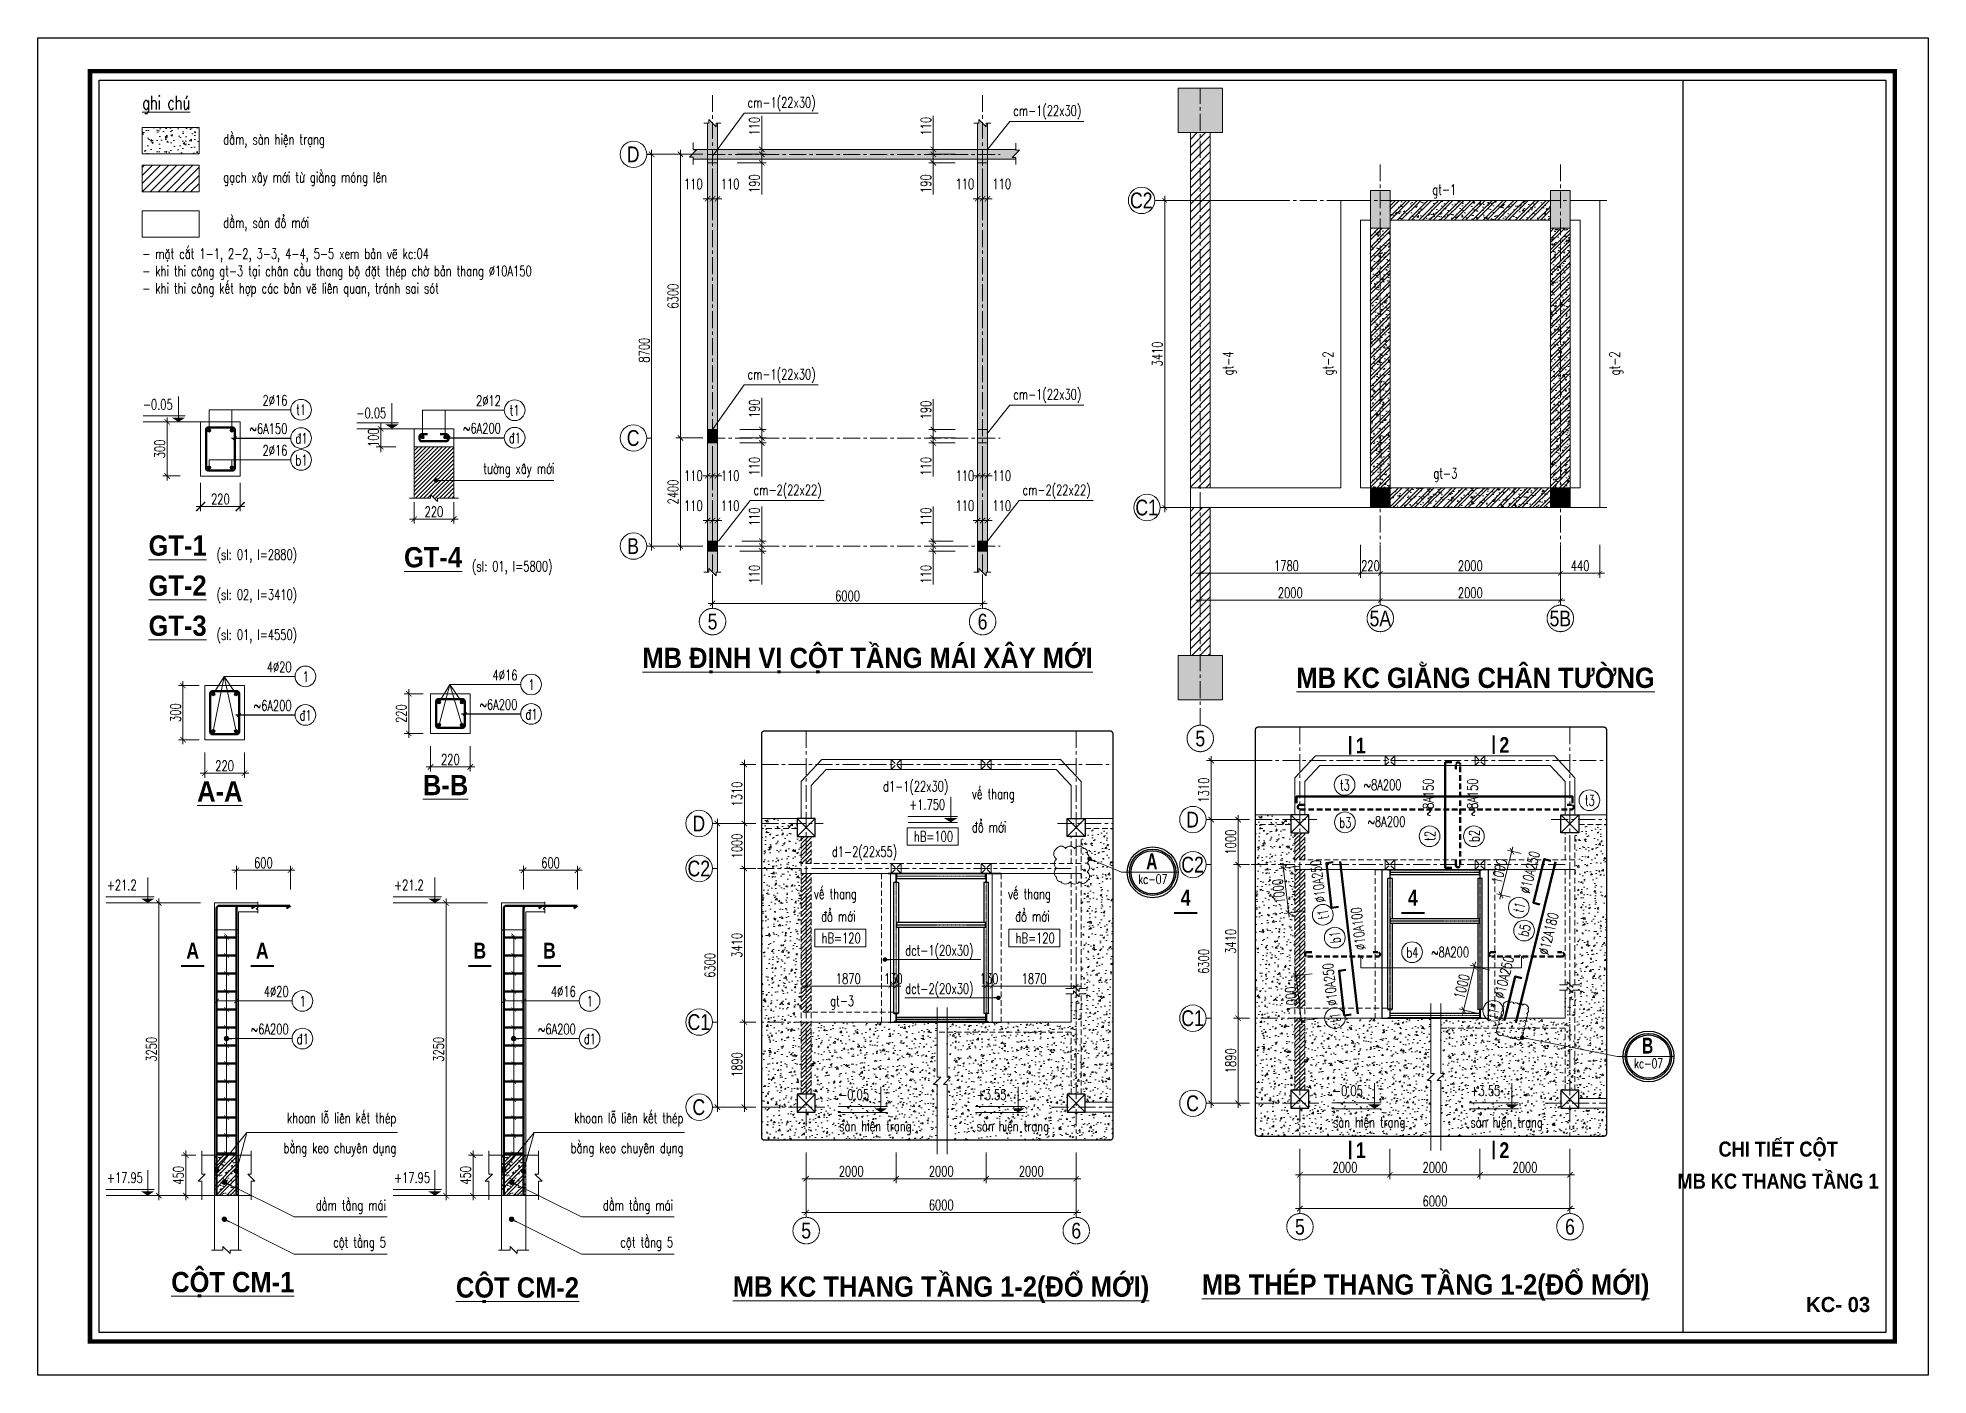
# Model space of a CAD drawing. Header units: millimetres. Extents: x 61738 to 439738, y 60858 to 151243.
# Drawn here: x 145738 to 187738, y 84100 to 113800 of the extents above; entities that cross this region are included whole.
import ezdxf
from ezdxf.enums import TextEntityAlignment as Align

# ---------------------------------------------------------------- set-up
doc = ezdxf.new("R2010")
doc.units = ezdxf.units.MM
for name, pattern in [('CENTER', [2, 1.25, -0.25, 0.25, -0.25]), ('HIDDEN', [0.375, 0.25, -0.125]), ('HIDDEN2', [0.1875, 0.125, -0.0625])]:
    doc.linetypes.add(name, pattern=pattern)
for name, color, linetype, lineweight in [('1-THEP1', 1, 'Continuous', 50), ('10-TEXT', 4, 'Continuous', 15), ('2-THEP2', 6, 'Continuous', 50), ('3-THAY', 7, 'Continuous', 18), ('5-DUT', 2, 'HIDDEN', 15), ('6-TRUC', 8, 'CENTER', 9), ('7-HATCH', 8, 'Continuous', 13), ('8-DIM', 8, 'Continuous', 15), ('9-SO HIEU', 8, 'Continuous', 15), ('DUONG KHUAT', 4, 'HIDDEN2', 15), ('Duong lien', 7, 'Continuous', 30), ('TEXT', 7, 'Continuous', 25), ('VL', 250, 'Continuous', 9)]:
    doc.layers.add(name, color=color, linetype=linetype, lineweight=lineweight)
for name, color, linetype in [('COT', 2, 'Continuous'), ('DIM', 3, 'Continuous'), ('Khungbo', 32, 'Continuous'), ('KICHTHUOC', 8, 'Continuous'), ('MANH', 8, 'Continuous'), ('NETTHAY', 9, 'Continuous')]:
    doc.layers.add(name, color=color, linetype=linetype)
doc.styles.add('A3 - Text 2.3', font='Vnsimli.shx', dxfattribs={"width": 0.7, "height": 230})
doc.styles.add('A3 - Text 3.5', font='VnArialH.TTF', dxfattribs={"width": 0.8, "height": 350})
doc.styles.add('A3 - Text 4.5', font='VnArialH-Bold.TTF', dxfattribs={"width": 0.9, "height": 450})
doc.styles.add('A3-Text 2.3', font='vnsimli.shx', dxfattribs={"width": 0.7, "height": 230, "bigfont": 'vn.shx'})
doc.styles.add('A3-Text 3.5', font='VnArialH-Bold.TTF', dxfattribs={"width": 0.8, "height": 350})
doc.styles.add('FONT 2', font='UTM Neo Sans IntelBold.ttf')
doc.styles.add('S1', font='vnsimli.shx', dxfattribs={"width": 0.75})
doc.styles.add('T1', font='Vnsimli.shx', dxfattribs={"width": 0.7})
doc.styles.add('T2', font='VnArialH.TTF', dxfattribs={"width": 0.8})
doc.styles.add('T3', font='VnArialH-Bold.TTF', dxfattribs={"width": 0.9})
doc.dimstyles.new('A3-1-100', dxfattribs={"dimtxt": 200, "dimasz": 120, "dimexe": 100, "dimexo": 0, "dimgap": 50, "dimtad": 1, "dimdec": 0, "dimdsep": 49, "dimtxsty": 'A3-Text 2.3', "dimblk": 'ARCHTICK', "dimcen": 10, "dimdle": 100, "dimclrd": 8, "dimclre": 8, "dimclrt": 2, "dimadec": 0, "dimazin": 2, "dimtfac": 1, "dimtdec": 0, "dimtix": 1, "dimtmove": 1, "dimatfit": 3, "dimldrblk": 'DOT', "dimfxl": 1, "dimtolj": 1, "dimtzin": 0, "dimlwd": -1, "dimlwe": -1, "dimarcsym": 0})
doc.dimstyles.new('A3-1-100x2', dxfattribs={"dimtxt": 200, "dimasz": 120, "dimexe": 100, "dimexo": 0, "dimgap": 50, "dimtad": 1, "dimdec": 0, "dimlfac": 0.5, "dimdsep": 49, "dimtxsty": 'A3-Text 2.3', "dimblk": 'ARCHTICK', "dimcen": 10, "dimdle": 100, "dimclrd": 8, "dimclre": 8, "dimclrt": 2, "dimadec": 0, "dimazin": 2, "dimtfac": 1, "dimtdec": 0, "dimtix": 1, "dimtmove": 1, "dimatfit": 3, "dimldrblk": 'DOT', "dimfxl": 1, "dimtolj": 1, "dimtzin": 0, "dimlwd": -1, "dimlwe": -1, "dimarcsym": 0})
doc.dimstyles.new('A3-1-100x3', dxfattribs={"dimtxt": 230, "dimasz": 120, "dimexe": 100, "dimexo": 0, "dimgap": 50, "dimtad": 1, "dimdec": 0, "dimlfac": 0.333333, "dimdsep": 49, "dimtxsty": 'A3-Text 2.3', "dimblk": 'ARCHTICK', "dimcen": 10, "dimdle": 100, "dimclrd": 8, "dimclre": 8, "dimclrt": 2, "dimadec": 0, "dimazin": 2, "dimtfac": 1, "dimtdec": 0, "dimtix": 1, "dimtmove": 1, "dimatfit": 3, "dimldrblk": 'DOT', "dimfxl": 1, "dimtolj": 1, "dimtzin": 0, "dimlwd": -1, "dimlwe": -1, "dimarcsym": 0})
doc.dimstyles.new('A3-1-100x4', dxfattribs={"dimtxt": 200, "dimasz": 120, "dimexe": 100, "dimexo": 0, "dimgap": 50, "dimtad": 1, "dimdec": 0, "dimlfac": 0.25, "dimdsep": 49, "dimtxsty": 'A3-Text 2.3', "dimblk": 'ARCHTICK', "dimcen": 10, "dimdle": 100, "dimclrd": 8, "dimclre": 8, "dimclrt": 2, "dimadec": 0, "dimazin": 2, "dimtfac": 1, "dimtdec": 0, "dimtix": 1, "dimtmove": 1, "dimatfit": 3, "dimldrblk": 'DOT', "dimfxl": 1, "dimtolj": 1, "dimtzin": 0, "dimlwd": -1, "dimlwe": -1, "dimarcsym": 0})
doc.dimstyles.new('KT1-100x4', dxfattribs={"dimscale": 100, "dimtxt": 2.3, "dimasz": 0.006, "dimexe": 0.8, "dimexo": 0, "dimgap": 1.2, "dimtad": 1, "dimdec": 0, "dimlfac": 0.25, "dimrnd": 1, "dimdsep": 46, "dimtxsty": 'T1', "dimblk": 'DIMA', "dimcen": 0.09, "dimdle": 1.2, "dimclrd": 8, "dimclre": 8, "dimclrt": 7, "dimadec": 0, "dimazin": 0, "dimtfac": 1, "dimtdec": 0, "dimtix": 1, "dimtmove": 2, "dimatfit": 3, "dimldrblk": 'DIMA', "dimfxl": 1, "dimtolj": 1, "dimtzin": 0, "dimarcsym": 0})
pattern_1 = [(45, (131875.8, 13894.31), (-119.32427, 119.32427), []), (45, (131955.35, 13894.31), (-119.32427, 119.32427), []), (50, (131875.8, 13894.31), (322.7671, -28.23846), [33.75, -371.25]), (355, (131875.8, 13894.3), (-62.4381, 338.4865), [27, -297]), (100.4514, (131902.7, 13891.96), (260.3292, 310.2478), [28.6831, -315.514]), (46.1842, (131875.8, 13984.3), (480.2585, -74.4836), [50.625, -556.875]), (96.6356, (131915.8, 13978.1), (420.5982, 438.353), [43.0246, -473.2708]), (351.1842, (131875.8, 13984.3), (420.5979, 438.3534), [40.5, -445.5]), (21, (131920.8, 13961.81), (268.6082, -181.1785), [33.75, -371.25]), (326, (131920.8, 13961.8), (109.4919, 326.3175), [27, -297]), (71.4514, (131943.2, 13946.72), (378.1002, 145.1387), [28.6831, -315.514]), (37.5, (131875.8, 13894.31), (5.47193, 149.80223), [0, -293.4, 0, -301.5, 0, -298.125]), (7.5, (131875.8, 13894.31), (118.3813, 177.48527), [0, -171.9, 0, -286.65, 0, -113.625]), (327.5, (131775.45, 13894.31), (240.2201, -10.14969), [0, -112.5, 0, -351, 0, -465.75]), (317.5, (131730.45, 13894.31), (262.43378, 45.04724), [0, -146.25, 0, -233.1, 0, -330.75])]
pattern_2 = [(50, (140.8, 42495.22), (364.36934, -31.87817), [38.1, -419.1]), (355, (140.8, 42495.22), (-70.48684, 382.1137), [30.48, -335.2812]), (100.45144, (171.16, 42492.56), (293.8825, 350.2355), [32.38, -356.1805]), (46.1842, (140.8, 42596.8), (542.1581, -84.0847), [57.15, -628.65]), (96.63556, (185.97, 42589.8), (474.8083, 494.8522), [48.57, -534.2712]), (351.18415, (140.8, 42596.8), (474.8083, 494.8522), [45.72, -502.9195]), (21, (191.6, 42571.42), (303.2288, -204.5304), [38.1, -419.1]), (326, (191.6, 42571.42), (123.60406, 368.3759), [30.48, -335.28]), (71.45144, (216.86, 42554.38), (426.83284, 163.84554), [32.38, -356.1799]), (37.5, (140.79, 42495.22), (6.17721, 169.11008), [0, -331.216, 0, -340.36, 0, -336.55]), (7.5, (140.8, 42495.22), (133.63933, 200.36115), [0, -194.056, 0, -323.596, 0, -128.27]), (327.5, (27.51, 42495.22), (271.18119, -11.45749), [0, -127, 0, -396.24, 0, -525.78]), (317.5, (-23.3, 42495.22), (296.25836, 50.85298), [0, -165.1, 0, -263.144, 0, -373.38])]
pattern_3 = [(50, (-75206.9, 38696.7), (364.36934, -31.87817), [38.1, -419.1]), (355, (-75206.9, 38696.7), (-70.48684, 382.1137), [30.48, -335.28117]), (100.45144, (-75176.55, 38694.03), (293.8825, 350.2355), [32.38, -356.1805]), (46.1842, (-75206.9, 38798.3), (542.1581, -84.08466), [57.15, -628.65]), (96.63556, (-75161.73, 38791.3), (474.8083, 494.8522), [48.57, -534.2712]), (351.18415, (-75206.9, 38798.3), (474.8083, 494.8522), [45.7199, -502.9195]), (21, (-75156.1, 38772.9), (303.2288, -204.5304), [38.1, -419.1]), (326, (-75156.1, 38772.9), (123.60406, 368.37593), [30.48, -335.28]), (71.45144, (-75130.84, 38755.84), (426.83284, 163.84554), [32.38, -356.1799]), (37.5, (-75206.91, 38696.69), (6.177207, 169.11008), [0, -331.216, 0, -340.36, 0, -336.55]), (7.5, (-75206.91, 38696.69), (133.63933, 200.36115), [0, -194.056, 0, -323.596, 0, -128.27]), (327.5, (-75320.2, 38696.69), (271.18119, -11.45749), [0, -127, 0, -396.24, 0, -525.78]), (317.5, (-75371, 38696.69), (296.25836, 50.85298), [0, -165.1, 0, -263.144, 0, -373.38])]
pattern_4 = [(50, (-75206.9, 37420.2), (364.36934, -31.87817), [38.1, -419.1]), (355, (-75206.9, 37420.2), (-70.48684, 382.1137), [30.48, -335.28117]), (100.45144, (-75176.55, 37417.55), (293.8825, 350.2355), [32.38, -356.1805]), (46.1842, (-75206.9, 37521.8), (542.1581, -84.08466), [57.15, -628.65]), (96.63556, (-75161.73, 37514.8), (474.8083, 494.8522), [48.57, -534.2712]), (351.18415, (-75206.9, 37521.8), (474.8083, 494.8522), [45.7199, -502.9195]), (21, (-75156.1, 37496.4), (303.2288, -204.5304), [38.1, -419.1]), (326, (-75156.1, 37496.4), (123.60406, 368.37593), [30.48, -335.28]), (71.45144, (-75130.84, 37479.37), (426.83284, 163.84554), [32.38, -356.1799]), (37.5, (-75206.91, 37420.21), (6.177207, 169.11008), [0, -331.216, 0, -340.36, 0, -336.55]), (7.5, (-75206.91, 37420.21), (133.63933, 200.36115), [0, -194.056, 0, -323.596, 0, -128.27]), (327.5, (-75320.2, 37420.21), (271.18119, -11.45749), [0, -127, 0, -396.24, 0, -525.78]), (317.5, (-75371, 37420.2), (296.25836, 50.85298), [0, -165.1, 0, -263.144, 0, -373.38])]
pattern_5 = [(45, (-75206.91, 37420.21), (-44.90128, 44.90128), [])]
pattern_6 = [(50, (-64236.9, 37505.84), (364.36934, -31.87817), [38.1, -419.1]), (355, (-64236.9, 37505.84), (-70.48684, 382.1137), [30.48, -335.28117]), (100.45144, (-64206.55, 37503.18), (293.8825, 350.2355), [32.38, -356.1805]), (46.1842, (-64236.9, 37607.44), (542.1581, -84.08466), [57.15, -628.65]), (96.63556, (-64191.73, 37600.43), (474.8083, 494.8522), [48.57, -534.2712]), (351.18415, (-64236.9, 37607.44), (474.8083, 494.8522), [45.7199, -502.9195]), (21, (-64186.1, 37582.04), (303.2288, -204.5304), [38.1, -419.1]), (326, (-64186.1, 37582.04), (123.60406, 368.37593), [30.48, -335.28]), (71.45144, (-64160.84, 37565), (426.83284, 163.84554), [32.38, -356.1799]), (37.5, (-64236.91, 37505.84), (6.177207, 169.11008), [0, -331.216, 0, -340.36, 0, -336.55]), (7.5, (-64236.91, 37505.84), (133.63933, 200.36115), [0, -194.056, 0, -323.596, 0, -128.27]), (327.5, (-64350.2, 37505.84), (271.18119, -11.45749), [0, -127, 0, -396.24, 0, -525.78]), (317.5, (-64401, 37505.84), (296.25836, 50.85298), [0, -165.1, 0, -263.144, 0, -373.38])]
pattern_7 = [(45, (-64236.91, 37505.84), (-44.90128, 44.90128), [])]
pattern_8 = [(50, (-64236.9, 38782.3), (364.36934, -31.87817), [38.1, -419.1]), (355, (-64236.9, 38782.3), (-70.48684, 382.1137), [30.48, -335.28117]), (100.45144, (-64206.55, 38779.66), (293.8825, 350.2355), [32.38, -356.1805]), (46.1842, (-64236.9, 38883.9), (542.1581, -84.08466), [57.15, -628.65]), (96.63556, (-64191.73, 38876.9), (474.8083, 494.8522), [48.57, -534.2712]), (351.18415, (-64236.9, 38883.9), (474.8083, 494.8522), [45.7199, -502.9195]), (21, (-64186.1, 38858.5), (303.2288, -204.5304), [38.1, -419.1]), (326, (-64186.1, 38858.5), (123.60406, 368.37593), [30.48, -335.28]), (71.45144, (-64160.84, 38841.47), (426.83284, 163.84554), [32.38, -356.1799]), (37.5, (-64236.91, 38782.31), (6.177207, 169.11008), [0, -331.216, 0, -340.36, 0, -336.55]), (7.5, (-64236.91, 38782.31), (133.63933, 200.36115), [0, -194.056, 0, -323.596, 0, -128.27]), (327.5, (-64350.2, 38782.31), (271.18119, -11.45749), [0, -127, 0, -396.24, 0, -525.78]), (317.5, (-64401, 38782.31), (296.25836, 50.85298), [0, -165.1, 0, -263.144, 0, -373.38])]

msp = doc.modelspace()

# ---------------------------------------------------------------- texts
at = {"layer": '10-TEXT', "width": 0.7}
for s, height, style, p in [('%%Ughi chó', 300, 'S1', (148060, 112210)), ('cm-1(22x30)', 230, 'A3 - Text 2.3', (161507.8, 112250.7)), ('cm-1(22x30)', 230, 'A3 - Text 2.3', (167410.3, 112067.3)), ('dÇm, sµn hiÖn tr¹ng', 230, 'S1', (149860, 111430)), ('g¹ch x©y míi tõ gi»ng mãng lªn', 230, 'S1', (149860, 110590)), ('gt-1', 230, 'A3 - Text 2.3', (176721, 110314.7)), ('dÇm, sµn ®æ míi', 230, 'S1', (149860, 109580)), ('cm-1(22x30)', 230, 'A3 - Text 2.3', (161507.8, 106214.1)), ('cm-1(22x30)', 230, 'A3 - Text 2.3', (167410.3, 105767.3)), ('-0.05', 230, 'A3 - Text 2.3', (148072.6, 105542.7)), ('-0.05', 230, 'A3 - Text 2.3', (152817.2, 105352.7)), ('gt-3', 230, 'A3 - Text 2.3', (176745.8, 104014.3)), ('cm-2(22x22)', 230, 'A3 - Text 2.3', (161641.8, 103645.7)), ('cm-2(22x22)', 230, 'A3 - Text 2.3', (167617.8, 103645.7)), ('(sl: 01, l=2880)', 230, 'S1', (149711.4, 102209.5)), ('(sl: 01, l=5800)', 230, 'S1', (155386, 101949.5)), ('(sl: 02, l=3410)', 230, 'S1', (149711.4, 101319.5)), ('(sl: 01, l=4550)', 230, 'S1', (149711.4, 100429.5)), ('d1-1(22x30)', 230, 'A3 - Text 2.3', (164517.9, 97063)), ('vÕ thang', 230, 'A3 - Text 2.3', (166492.9, 96895.2)), ('+1.750', 230, 'A3 - Text 2.3', (165097.9, 96657.7)), ('®æ míi', 230, 'A3 - Text 2.3', (166492.9, 96155)), ('d1-2(22x55)', 230, 'A3 - Text 2.3', (163382.3, 95612.4)), ('hB=100', 230, 'A3 - Text 2.3', (165203.1, 95948.3)), ('+21.2', 230, 'A3 - Text 2.3', (147272.3, 94869.8)), ('+21.2', 230, 'A3 - Text 2.3', (153652.3, 94869.8)), ('vÕ thang', 230, 'A3 - Text 2.3', (162982.9, 94674.4)), ('vÕ thang', 230, 'A3 - Text 2.3', (167294.3, 94674.4)), ('®æ míi', 230, 'A3 - Text 2.3', (163141.7, 94174.3)), ('®æ míi', 230, 'A3 - Text 2.3', (167453.1, 94174.3)), ('hB=120', 230, 'A3 - Text 2.3', (163153.1, 93692)), ('dct-1(20x30)', 230, 'A3 - Text 2.3', (165010, 93420)), ('hB=120', 230, 'A3 - Text 2.3', (167464.4, 93692)), ('dct-2(20x30)', 230, 'A3 - Text 2.3', (165010, 92570)), ('gt-3', 230, 'A3 - Text 2.3', (163342.9, 92297.6)), ('-0.05', 230, 'A3 - Text 2.3', (163544.8, 90215.4)), ('+3.55', 230, 'A3 - Text 2.3', (166598.2, 90215.4)), ('-0.05', 230, 'A3 - Text 2.3', (174514.8, 90301)), ('+3.55', 230, 'A3 - Text 2.3', (177568.2, 90301)), ('sµn hiÖn tr¹ng', 230, 'A3 - Text 2.3', (163544.8, 89515.5)), ('sµn hiÖn tr¹ng', 230, 'A3 - Text 2.3', (166598.2, 89515.5)), ('sµn hiÖn tr¹ng', 230, 'A3 - Text 2.3', (174514.8, 89601.1)), ('sµn hiÖn tr¹ng', 230, 'A3 - Text 2.3', (177568.2, 89601.1)), ('+17.95', 230, 'A3 - Text 2.3', (147272.3, 88369.8)), ('+17.95', 230, 'A3 - Text 2.3', (153652.3, 88369.8))]:
    msp.add_text(s, height=height, dxfattribs=dict(at, style=style)).set_placement(p)
at = {"layer": '10-TEXT', "style": 'A3 - Text 2.3', "width": 0.7}
for s, p in [('gt-4', (172295.8, 106304.3)), ('gt-2', (174515.7, 106304.3)), ('gt-2', (180885.8, 106304.3))]:
    msp.add_text(s, height=230, rotation=90, dxfattribs=at).set_placement(p)
at = {"layer": '10-TEXT', "style": 'S1', "width": 0.7}
for s, p in [('2`16', (151283, 105634.1)), ('2`12', (156027.5, 105624.1)), ('~6A150', (151283, 105004.9)), ('~6A200', (156027.5, 105013.5)), ('2`16', (151283, 104521.6)), ('t\xadêng x©y míi', (157217.5, 104120)), ('4`20', (151377.2, 99713.1)), ('4`16', (156393.3, 99533.1)), ('~6A200', (151377.2, 98857)), ('~6A200', (156393.3, 98878.8)), ('~8A200', (176036.6, 97095.4)), ('~8A200', (176123, 96279.2)), ('~8A200', (177537, 93379.5)), ('4`20', (151311.8, 92505.6)), ('4`16', (157691.8, 92505.6)), ('~6A200', (151311.8, 91669.7)), ('~6A200', (157691.8, 91669.7)), ('khoan lç liªn kÕt thÐp', (153703.5, 89695.7)), ('khoan lç liªn kÕt thÐp', (160083.5, 89695.7)), ('b»ng keo chuyªn dông', (153703.5, 89031.2)), ('b»ng keo chuyªn dông', (160083.5, 89031.2)), ('dÇm tÇng m¸i', (153473.6, 87760.3)), ('dÇm tÇng m¸i', (159853.6, 87760.3)), ('cét tÇng 5', (153473.6, 86938.3)), ('cét tÇng 5', (159853.6, 86938.3))]:
    msp.add_text(s, height=230, dxfattribs=at).set_placement(p, align=Align.RIGHT)
for p in [(151588.6, 105539.5), (156333.2, 105529.5)]:
    msp.add_text('t1', height=230, dxfattribs=at).set_placement(p, align=Align.MIDDLE)
at = {"layer": '10-TEXT'}
for s, height, style, width, p in [('®1', 230, 'S1', 0.7, (151596.3, 104789)), ('®1', 230, 'S1', 0.7, (156340.9, 104797.6)), ('b1', 230, 'S1', 0.7, (151596.3, 104305.7)), ('%%Ugt-1', 450, 'A3 - Text 4.5', 0.9, (148844.4, 102300)), ('%%Ugt-4', 450, 'A3 - Text 4.5', 0.9, (154519, 102040)), ('%%Ugt-2', 450, 'A3 - Text 4.5', 0.9, (148844.4, 101410)), ('%%Ugt-3', 450, 'A3 - Text 4.5', 0.9, (148844.4, 100520)), ('%%Umb ®Þnh vÞ cét tÇng m¸i x©y míi', 450, 'A3 - Text 4.5', 0.9, (164174.4, 99804.2)), ('1', 230, 'S1', 0.7, (151690.5, 99497.1)), ('1', 230, 'S1', 0.7, (156706.6, 99317.1)), ('%%Umb kc gi»ng ch©n t\xadêng', 450, 'A3 - Text 4.5', 0.9, (177682.6, 99362.4)), ('®1', 230, 'S1', 0.7, (151690.5, 98641.1)), ('®1', 230, 'S1', 0.7, (156706.6, 98662.9)), ('%%Ua-a', 450, 'A3 - Text 4.5', 0.9, (149782.8, 96840)), ('%%Ub-b', 450, 'A3 - Text 4.5', 0.9, (154798.9, 96980)), ('t3', 230, 'S1', 0.7, (174779.4, 97088.2)), ('t3', 230, 'S1', 0.7, (180220, 96747.3)), ('b3', 230, 'S1', 0.7, (174787, 96256.7)), ('a', 350, 'T3', 0.7, (170489.4, 95335.9)), ('kc-07', 212.67, 'S1', 0.7, (170509.9, 95009.2)), ('b4', 230, 'S1', 0.7, (176279.8, 93372.3)), ('1', 230, 'S1', 0.7, (151625.2, 92289.6)), ('1', 230, 'S1', 0.7, (158005.2, 92289.6)), ('®1', 230, 'S1', 0.7, (151625.2, 91453.7)), ('®1', 230, 'S1', 0.7, (158005.2, 91453.7)), ('b', 350, 'T3', 0.7, (181505.3, 91243.5)), ('kc-07', 212.67, 'S1', 0.7, (181525.8, 90916.7)), ('CHI TIẾT CỘT', 336, 'FONT 2', 0.9, (184403.8, 88953)), ('MB KC THANG TẦNG 1', 336, 'FONT 2', 0.9, (184403.8, 88241.6)), ('%%Ucét cm-1', 450, 'A3 - Text 4.5', 0.9, (150069.4, 85942.7)), ('%%Ucét cm-2', 450, 'A3 - Text 4.5', 0.9, (156395.5, 85822.7)), ('%%Umb kc thang TÇNG 1-2(®æ míi)', 450, 'A3 - Text 4.5', 0.9, (165805.9, 85841.5)), ('%%Umb thÐp thang TÇNG 1-2(®æ míi)', 450, 'A3 - Text 4.5', 0.9, (176573.9, 85888.4))]:
    msp.add_text(s, height=height, dxfattribs=dict(at, style=style, width=width)).set_placement(p, align=Align.CENTER)
at = {"layer": '10-TEXT', "style": 'S1', "width": 0.7}
for s, rotation, p in [('~8A150', 90, (176745.9, 97351.4)), ('~8A150', 90, (177730.9, 97351.4)), ('`10A250', 96.70232, (174238.7, 95555.8)), ('`10A250', 76.102, (179114.2, 95705.2)), ('`10A100', 96.70232, (175136.7, 94503)), ('`12A180', 76.102, (179529.2, 94340.7)), ('`10A250', 76.102, (178537.3, 93373.7)), ('`10A250', 96.70232, (174508.2, 93262))]:
    msp.add_text(s, height=230, rotation=rotation, dxfattribs=at).set_placement(p, align=Align.RIGHT)
for s, rotation, p in [('b2', 90, (177766.4, 96075.7)), ('t2', 90, (176781.5, 96075.7)), ('t1', 76.102, (178762.9, 94461.9)), ('t1', 96.70232, (174407.8, 94347.7)), ('b5', 76.102, (178880.3, 93952.5)), ('b1', 96.70232, (174674.3, 93839.7)), ('t1', 96.70232, (174677.3, 92053.9)), ('t1*', 76.102, (178195.7, 92169.5))]:
    msp.add_text(s, height=230, rotation=rotation, dxfattribs=at).set_placement(p, align=Align.CENTER)
at = {"layer": '10-TEXT', "style": 'FONT 2'}
msp.add_text('KC- 03', height=336, dxfattribs=at).set_placement((185737.7, 85668.5), align=Align.MIDDLE_CENTER)
at = {"layer": '10-TEXT', "ltscale": 400, "insert": (148060, 109120), "char_height": 230, "width": 12680, "attachment_point": 1, "style": 'A3-Text 2.3'}
msp.add_mtext('- mÆt c¾t 1-1, 2-2, 3-3, 4-4, 5-5 xem b¶n vÏ kc:04\\P- khi thi c«ng gt-3 t¹i ch©n cÇu thang bé ®Æt thÐp chê b¶n thang `10A150\\P- khi thi c«ng kÕt hîp c¸c b¶n vÏ liªn quan, tr¸nh sai sãt', dxfattribs=at)

# ---------------------------------------------------------------- blocks, each defined once
blk = doc.blocks.new('_ArchTick')
at = {"color": 0, "linetype": 'ByBlock', "const_width": 0.15}
blk.add_lwpolyline([(-0.5, -0.5), (0.5, 0.5)], dxfattribs=at)
blk = doc.blocks.new('*D114')
at = {"layer": '8-DIM', "color": 8, "transparency": 16777216}
for p, q in [((149449, 97928), (149449, 97368)), ((150330, 97928), (150330, 97368))]:
    blk.add_line(p, q, dxfattribs=at)
at = {"layer": '8-DIM', "color": 8, "linetype": 'ByBlock', "transparency": 16777216}
blk.add_line((150430, 97468), (149349, 97468), dxfattribs=at)
at = {"layer": 'Defpoints', "color": 0, "transparency": 16777216}
for p in [(149449, 97928), (150330, 97928), (149449, 97468)]:
    blk.add_point(p, dxfattribs=at)
at = {"layer": '8-DIM', "color": 8, "transparency": 16777216, "xscale": 120, "yscale": 120, "zscale": 120, "rotation": 180}
blk.add_blockref('_ArchTick', (149449, 97468), dxfattribs=at)
at = {"layer": '8-DIM', "color": 8, "transparency": 16777216, "xscale": 120, "yscale": 120, "zscale": 120}
blk.add_blockref('_ArchTick', (150330, 97468), dxfattribs=at)
at = {"layer": '8-DIM', "color": 2, "transparency": 16777216, "insert": (149889, 97633), "char_height": 230, "attachment_point": 5, "style": 'A3-Text 2.3'}
blk.add_mtext('\\A1;220', dxfattribs=at)
blk = doc.blocks.new('_Dot')
at = {"color": 0, "linetype": 'ByBlock', "lineweight": -2}
blk.add_line((-0.5, 0), (-1, 0), dxfattribs=at)
at = {"color": 0, "linetype": 'ByBlock', "const_width": 0.5}
blk.add_lwpolyline([(-0.25, 0, 1), (0.25, 0, 1)], format="xyb", close=True, dxfattribs=at)
blk = doc.blocks.new('DK THEP')
at = {"layer": '7-HATCH'}
h = blk.add_hatch(color=1, dxfattribs=at)
edge = h.paths.add_edge_path()
edge.add_arc((0, 0), 36.1, 0, 360)
at = {"layer": '7-HATCH', "color": 0}
blk.add_circle((0, 0), 36.1, dxfattribs=at)
blk = doc.blocks.new('COS')
at = {"color": 1, "linetype": 'Continuous', "const_width": 50}
blk.add_lwpolyline([(-64, -64), (64, 64)], dxfattribs=at)
blk = doc.blocks.new('DIMA')
at = {"color": 8, "linetype": 'Continuous'}
blk.add_line((120, 0), (-120, 0), dxfattribs=at)
at = {"color": 1, "linetype": 'Continuous'}
blk.add_blockref('COS', (0, 0), dxfattribs=at)
blk = doc.blocks.new('*D161')
at = {"layer": '8-DIM', "color": 8, "ltscale": 100, "transparency": 16777216}
for p, q in [((149320, 99414), (148863, 99414)), ((149320, 98213), (148863, 98213))]:
    blk.add_line(p, q, dxfattribs=at)
at = {"layer": '8-DIM', "color": 8, "linetype": 'ByBlock', "ltscale": 100, "transparency": 16777216}
blk.add_line((148963, 98113), (148963, 99514), dxfattribs=at)
at = {"layer": 'Defpoints', "color": 0, "ltscale": 100, "transparency": 16777216}
for p in [(148963, 99414), (149320, 99414), (149320, 98213)]:
    blk.add_point(p, dxfattribs=at)
at = {"layer": '8-DIM', "color": 8, "ltscale": 100, "transparency": 16777216, "xscale": 120, "yscale": 120, "zscale": 120}
for p, rotation in [((148963, 99414), 90), ((148963, 98213), 270)]:
    blk.add_blockref('_ArchTick', p, dxfattribs=dict(at, rotation=rotation))
at = {"layer": '8-DIM', "color": 2, "ltscale": 100, "transparency": 16777216, "insert": (148798, 98813), "char_height": 230, "attachment_point": 5, "rotation": 90, "style": 'A3-Text 2.3'}
blk.add_mtext('\\A1;300', dxfattribs=at)
blk = doc.blocks.new('*D115')
at = {"layer": '8-DIM', "color": 8, "transparency": 16777216}
for p, q in [((154465, 98068), (154465, 97508)), ((155346, 98068), (155346, 97508))]:
    blk.add_line(p, q, dxfattribs=at)
at = {"layer": '8-DIM', "color": 8, "linetype": 'ByBlock', "transparency": 16777216}
blk.add_line((155446, 97608), (154365, 97608), dxfattribs=at)
at = {"layer": 'Defpoints', "color": 0, "transparency": 16777216}
for p in [(154465, 98068), (155346, 98068), (154465, 97608)]:
    blk.add_point(p, dxfattribs=at)
at = {"layer": '8-DIM', "color": 8, "transparency": 16777216, "xscale": 120, "yscale": 120, "zscale": 120, "rotation": 180}
blk.add_blockref('_ArchTick', (154465, 97608), dxfattribs=at)
at = {"layer": '8-DIM', "color": 8, "transparency": 16777216, "xscale": 120, "yscale": 120, "zscale": 120}
blk.add_blockref('_ArchTick', (155346, 97608), dxfattribs=at)
at = {"layer": '8-DIM', "color": 2, "transparency": 16777216, "insert": (154905, 97773), "char_height": 230, "attachment_point": 5, "style": 'A3-Text 2.3'}
blk.add_mtext('\\A1;220', dxfattribs=at)
blk = doc.blocks.new('*D162')
at = {"layer": '8-DIM', "color": 8, "ltscale": 100, "transparency": 16777216}
for p, q in [((154300, 99234), (153879, 99234)), ((154300, 98353), (153879, 98353))]:
    blk.add_line(p, q, dxfattribs=at)
at = {"layer": '8-DIM', "color": 8, "linetype": 'ByBlock', "ltscale": 100, "transparency": 16777216}
blk.add_line((153979, 98253), (153979, 99334), dxfattribs=at)
at = {"layer": 'Defpoints', "color": 0, "ltscale": 100, "transparency": 16777216}
for p in [(153979, 99234), (154300, 99234), (154300, 98353)]:
    blk.add_point(p, dxfattribs=at)
at = {"layer": '8-DIM', "color": 8, "ltscale": 100, "transparency": 16777216, "xscale": 120, "yscale": 120, "zscale": 120}
for p, rotation in [((153979, 99234), 90), ((153979, 98353), 270)]:
    blk.add_blockref('_ArchTick', p, dxfattribs=dict(at, rotation=rotation))
at = {"layer": '8-DIM', "color": 2, "ltscale": 100, "transparency": 16777216, "insert": (153814, 98793), "char_height": 230, "attachment_point": 5, "rotation": 90, "style": 'A3-Text 2.3'}
blk.add_mtext('\\A1;220', dxfattribs=at)
blk = doc.blocks.new('*D572')
at = {"layer": '8-DIM', "color": 8, "ltscale": 100, "transparency": 16777216}
for p, q in [((149795, 105269), (148514, 105269)), ((148905, 104069), (148514, 104069))]:
    blk.add_line(p, q, dxfattribs=at)
at = {"layer": '8-DIM', "color": 8, "linetype": 'ByBlock', "ltscale": 100, "transparency": 16777216}
blk.add_line((148614, 103969), (148614, 105369), dxfattribs=at)
at = {"layer": 'Defpoints', "color": 0, "ltscale": 100, "transparency": 16777216}
for p in [(148614, 105269), (149795, 105269), (148905, 104069)]:
    blk.add_point(p, dxfattribs=at)
at = {"layer": '8-DIM', "color": 8, "ltscale": 100, "transparency": 16777216, "xscale": 120, "yscale": 120, "zscale": 120}
for p, rotation in [((148614, 105269), 90), ((148614, 104069), 270)]:
    blk.add_blockref('_ArchTick', p, dxfattribs=dict(at, rotation=rotation))
at = {"layer": '8-DIM', "color": 2, "ltscale": 100, "transparency": 16777216, "insert": (148449, 104669), "char_height": 230, "attachment_point": 5, "rotation": 90, "style": 'A3-Text 2.3'}
blk.add_mtext('\\A1;300', dxfattribs=at)
blk = doc.blocks.new('*U9')
at = {"layer": '10-TEXT'}
for p, q in [((17615, 449767), (17615, 450310)), ((16865, 449893), (17756, 449893)), ((16869, 449766), (17757, 449766))]:
    blk.add_line(p, q, dxfattribs=at)
at = {"layer": '10-TEXT', "color": 1}
blk.add_solid([(17756, 449858), (17615, 449767), (17473, 449858)], dxfattribs=at)
blk = doc.blocks.new('CDS12')
at = {"layer": 'Defpoints'}
blk.add_lwpolyline([(91835, 363353), (49835, 363353), (49835, 393053), (91835, 393053)], close=True, dxfattribs=at)
at = {"layer": 'Khungbo', "color": 1, "const_width": 100}
blk.add_lwpolyline([(91094, 364100), (50996, 364100), (50996, 392312), (91094, 392312)], close=True, dxfattribs=at)
at = {"layer": 'Khungbo', "color": 1}
for points in [[(90894, 364300), (51196, 364300), (51196, 392112), (90894, 392112)], [(90894, 392112), (90894, 364300), (86394, 364300), (86394, 392112)]]:
    blk.add_lwpolyline(points, close=True, dxfattribs=at)
blk = doc.blocks.new('*D656')
at = {"layer": '8-DIM', "color": 8, "ltscale": 500, "transparency": 16777216}
for p, q in [((173282, 110189), (170676, 110189)), ((173282, 103369), (170676, 103369))]:
    blk.add_line(p, q, dxfattribs=at)
at = {"layer": '8-DIM', "color": 8, "linetype": 'ByBlock', "ltscale": 500, "transparency": 16777216}
blk.add_line((170776, 103269), (170776, 110289), dxfattribs=at)
at = {"layer": 'Defpoints', "color": 0, "ltscale": 500, "transparency": 16777216}
for p in [(170776, 110189), (173282, 110189), (173282, 103369)]:
    blk.add_point(p, dxfattribs=at)
at = {"layer": '8-DIM', "color": 8, "ltscale": 500, "transparency": 16777216, "xscale": 100, "yscale": 100, "zscale": 100}
for p, rotation in [((170776, 110189), 90), ((170776, 103369), 270)]:
    blk.add_blockref('_ArchTick', p, dxfattribs=dict(at, rotation=rotation))
at = {"layer": '8-DIM', "color": 2, "ltscale": 500, "transparency": 16777216, "insert": (170611, 106779), "char_height": 230, "attachment_point": 5, "rotation": 90, "style": 'A3-Text 2.3'}
blk.add_mtext('\\A1;3410', dxfattribs=at)
blk = doc.blocks.new('*D657')
at = {"layer": '8-DIM', "color": 8, "ltscale": 500, "transparency": 16777216}
for p, q in [((175566, 102540), (175566, 101210)), ((179566, 102540), (179566, 101210))]:
    blk.add_line(p, q, dxfattribs=at)
at = {"layer": '8-DIM', "color": 8, "linetype": 'ByBlock', "ltscale": 500, "transparency": 16777216}
blk.add_line((175466, 101310), (179666, 101310), dxfattribs=at)
at = {"layer": 'Defpoints', "color": 0, "ltscale": 500, "transparency": 16777216}
for p in [(175566, 102540), (179566, 102540), (179566, 101310)]:
    blk.add_point(p, dxfattribs=at)
at = {"layer": '8-DIM', "color": 8, "ltscale": 500, "transparency": 16777216, "xscale": 100, "yscale": 100, "zscale": 100, "rotation": 180}
blk.add_blockref('_ArchTick', (175566, 101310), dxfattribs=at)
at = {"layer": '8-DIM', "color": 8, "ltscale": 500, "transparency": 16777216, "xscale": 100, "yscale": 100, "zscale": 100}
blk.add_blockref('_ArchTick', (179566, 101310), dxfattribs=at)
at = {"layer": '8-DIM', "color": 2, "ltscale": 500, "transparency": 16777216, "insert": (177566, 101475), "char_height": 230, "attachment_point": 5, "style": 'A3-Text 2.3'}
blk.add_mtext('\\A1;2000', dxfattribs=at)
blk = doc.blocks.new('Truc X')
at = {"layer": '6-TRUC', "color": 2}
blk.add_line((0, 0), (0, 150), dxfattribs=at)
blk.add_circle((0, -400), 400, dxfattribs=at)
at = {"layer": '6-TRUC', "color": 2, "style": 'A3 - Text 3.5', "width": 0.8}
blk.add_attdef('1', text='', height=500, dxfattribs=at).set_placement((-13, -400), align=Align.MIDDLE_CENTER)
blk = doc.blocks.new('Truc Y')
at = {"layer": '10-TEXT', "color": 2}
blk.add_line((0, 0), (-150, 0), dxfattribs=at)
blk.add_circle((400, 0), 400, dxfattribs=at)
at = {"layer": '10-TEXT', "color": 2, "style": 'T2', "width": 0.8}
blk.add_attdef('A', text='', height=500, dxfattribs=at).set_placement((400, 13), align=Align.MIDDLE_CENTER)
blk = doc.blocks.new('*D658')
at = {"layer": '8-DIM', "color": 8, "ltscale": 500, "transparency": 16777216}
for p, q in [((171566, 102540), (171566, 101210)), ((175566, 102540), (175566, 101210))]:
    blk.add_line(p, q, dxfattribs=at)
at = {"layer": '8-DIM', "color": 8, "linetype": 'ByBlock', "ltscale": 500, "transparency": 16777216}
blk.add_line((171466, 101310), (175666, 101310), dxfattribs=at)
at = {"layer": 'Defpoints', "color": 0, "ltscale": 500, "transparency": 16777216}
for p in [(171566, 102540), (175566, 102540), (175566, 101310)]:
    blk.add_point(p, dxfattribs=at)
at = {"layer": '8-DIM', "color": 8, "ltscale": 500, "transparency": 16777216, "xscale": 100, "yscale": 100, "zscale": 100, "rotation": 180}
blk.add_blockref('_ArchTick', (171566, 101310), dxfattribs=at)
at = {"layer": '8-DIM', "color": 8, "ltscale": 500, "transparency": 16777216, "xscale": 100, "yscale": 100, "zscale": 100}
blk.add_blockref('_ArchTick', (175566, 101310), dxfattribs=at)
at = {"layer": '8-DIM', "color": 2, "ltscale": 500, "transparency": 16777216, "insert": (173566, 101475), "char_height": 230, "attachment_point": 5, "style": 'A3-Text 2.3'}
blk.add_mtext('\\A1;2000', dxfattribs=at)
blk = doc.blocks.new('*D674')
at = {"layer": '8-DIM', "color": 8, "linetype": 'ByBlock', "ltscale": 100, "transparency": 16777216}
blk.add_line((159377, 111313), (159377, 102413), dxfattribs=at)
at = {"layer": '8-DIM', "color": 8, "ltscale": 100, "transparency": 16777216}
for p, q in [((160511, 111213), (159277, 111213)), ((160511, 102513), (159277, 102513))]:
    blk.add_line(p, q, dxfattribs=at)
at = {"layer": 'Defpoints', "color": 0, "ltscale": 100, "transparency": 16777216}
for p in [(160511, 111213), (159377, 102513), (160511, 102513)]:
    blk.add_point(p, dxfattribs=at)
at = {"layer": '8-DIM', "color": 8, "ltscale": 100, "transparency": 16777216, "xscale": 120, "yscale": 120, "zscale": 120}
for p, rotation in [((159377, 111213), 90), ((159377, 102513), 270)]:
    blk.add_blockref('_ArchTick', p, dxfattribs=dict(at, rotation=rotation))
at = {"layer": '8-DIM', "color": 2, "ltscale": 100, "transparency": 16777216, "insert": (159212, 106863), "char_height": 230, "attachment_point": 5, "rotation": 90, "style": 'A3-Text 2.3'}
blk.add_mtext('\\A1;8700', dxfattribs=at)
blk = doc.blocks.new('*D675')
at = {"layer": '8-DIM', "color": 8, "linetype": 'ByBlock', "ltscale": 500, "transparency": 16777216}
blk.add_line((160016, 105013), (160016, 102413), dxfattribs=at)
at = {"layer": '8-DIM', "color": 8, "ltscale": 500, "transparency": 16777216}
for p, q in [((160511, 104913), (159916, 104913)), ((160511, 102513), (159916, 102513))]:
    blk.add_line(p, q, dxfattribs=at)
at = {"layer": 'Defpoints', "color": 0, "ltscale": 500, "transparency": 16777216}
for p in [(160511, 104913), (160016, 102513), (160511, 102513)]:
    blk.add_point(p, dxfattribs=at)
at = {"layer": '8-DIM', "color": 8, "ltscale": 500, "transparency": 16777216, "xscale": 120, "yscale": 120, "zscale": 120}
for p, rotation in [((160016, 104913), 90), ((160016, 102513), 270)]:
    blk.add_blockref('_ArchTick', p, dxfattribs=dict(at, rotation=rotation))
at = {"layer": '8-DIM', "color": 2, "ltscale": 500, "transparency": 16777216, "insert": (159851, 103713), "char_height": 230, "attachment_point": 5, "rotation": 90, "style": 'A3-Text 2.3'}
blk.add_mtext('\\A1;2400', dxfattribs=at)
blk = doc.blocks.new('*D676')
at = {"layer": '8-DIM', "color": 8, "ltscale": 100, "transparency": 16777216}
for p, q in [((160729, 101812), (160729, 101140)), ((166729, 101812), (166729, 101140))]:
    blk.add_line(p, q, dxfattribs=at)
at = {"layer": '8-DIM', "color": 8, "linetype": 'ByBlock', "ltscale": 100, "transparency": 16777216}
blk.add_line((166829, 101240), (160629, 101240), dxfattribs=at)
at = {"layer": 'Defpoints', "color": 0, "ltscale": 100, "transparency": 16777216}
for p in [(160729, 101812), (166729, 101812), (160729, 101240)]:
    blk.add_point(p, dxfattribs=at)
at = {"layer": '8-DIM', "color": 8, "ltscale": 100, "transparency": 16777216, "xscale": 120, "yscale": 120, "zscale": 120, "rotation": 180}
blk.add_blockref('_ArchTick', (160729, 101240), dxfattribs=at)
at = {"layer": '8-DIM', "color": 8, "ltscale": 100, "transparency": 16777216, "xscale": 120, "yscale": 120, "zscale": 120}
blk.add_blockref('_ArchTick', (166729, 101240), dxfattribs=at)
at = {"layer": '8-DIM', "color": 2, "ltscale": 100, "transparency": 16777216, "insert": (163729, 101405), "char_height": 230, "attachment_point": 5, "style": 'A3-Text 2.3'}
blk.add_mtext('\\A1;6000', dxfattribs=at)
blk = doc.blocks.new('*D677')
at = {"layer": '8-DIM', "color": 8, "linetype": 'ByBlock', "ltscale": 500, "transparency": 16777216}
blk.add_line((160016, 104813), (160016, 111313), dxfattribs=at)
at = {"layer": '8-DIM', "color": 8, "ltscale": 500, "transparency": 16777216}
for p, q in [((160511, 111213), (159916, 111213)), ((160511, 104913), (159916, 104913))]:
    blk.add_line(p, q, dxfattribs=at)
at = {"layer": 'Defpoints', "color": 0, "ltscale": 500, "transparency": 16777216}
for p in [(160016, 111213), (160511, 111213), (160511, 104913)]:
    blk.add_point(p, dxfattribs=at)
at = {"layer": '8-DIM', "color": 8, "ltscale": 500, "transparency": 16777216, "xscale": 120, "yscale": 120, "zscale": 120}
for p, rotation in [((160016, 111213), 90), ((160016, 104913), 270)]:
    blk.add_blockref('_ArchTick', p, dxfattribs=dict(at, rotation=rotation))
at = {"layer": '8-DIM', "color": 2, "ltscale": 500, "transparency": 16777216, "insert": (159851, 108063), "char_height": 230, "attachment_point": 5, "rotation": 90, "style": 'A3-Text 2.3'}
blk.add_mtext('\\A1;6300', dxfattribs=at)
blk = doc.blocks.new('*D678')
at = {"layer": '8-DIM', "color": 8, "ltscale": 500, "transparency": 16777216}
for p, q in [((160619, 110895), (160619, 110125)), ((160729, 110895), (160729, 110125))]:
    blk.add_line(p, q, dxfattribs=at)
at = {"layer": '8-DIM', "color": 8, "linetype": 'ByBlock', "ltscale": 500, "transparency": 16777216}
blk.add_line((160519, 110225), (160829, 110225), dxfattribs=at)
at = {"layer": 'Defpoints', "color": 0, "ltscale": 500, "transparency": 16777216}
for p in [(160619, 110895), (160729, 110895), (160729, 110225)]:
    blk.add_point(p, dxfattribs=at)
at = {"layer": '8-DIM', "color": 8, "ltscale": 500, "transparency": 16777216, "xscale": 120, "yscale": 120, "zscale": 120, "rotation": 180}
blk.add_blockref('_ArchTick', (160619, 110225), dxfattribs=at)
at = {"layer": '8-DIM', "color": 8, "ltscale": 500, "transparency": 16777216, "xscale": 120, "yscale": 120, "zscale": 120}
blk.add_blockref('_ArchTick', (160729, 110225), dxfattribs=at)
at = {"layer": '8-DIM', "color": 2, "ltscale": 500, "transparency": 16777216, "insert": (160303, 110555), "char_height": 230, "attachment_point": 5, "style": 'A3-Text 2.3'}
blk.add_mtext('\\A1;110', dxfattribs=at)
blk = doc.blocks.new('*D679')
at = {"layer": '8-DIM', "color": 8, "ltscale": 500, "transparency": 16777216}
for p, q in [((160729, 110895), (160729, 110125)), ((160839, 110895), (160839, 110125))]:
    blk.add_line(p, q, dxfattribs=at)
at = {"layer": '8-DIM', "color": 8, "linetype": 'ByBlock', "ltscale": 500, "transparency": 16777216}
blk.add_line((160629, 110225), (160939, 110225), dxfattribs=at)
at = {"layer": 'Defpoints', "color": 0, "ltscale": 500, "transparency": 16777216}
for p in [(160729, 110895), (160839, 110895), (160839, 110225)]:
    blk.add_point(p, dxfattribs=at)
at = {"layer": '8-DIM', "color": 8, "ltscale": 500, "transparency": 16777216, "xscale": 120, "yscale": 120, "zscale": 120, "rotation": 180}
blk.add_blockref('_ArchTick', (160729, 110225), dxfattribs=at)
at = {"layer": '8-DIM', "color": 8, "ltscale": 500, "transparency": 16777216, "xscale": 120, "yscale": 120, "zscale": 120}
blk.add_blockref('_ArchTick', (160839, 110225), dxfattribs=at)
at = {"layer": '8-DIM', "color": 2, "ltscale": 500, "transparency": 16777216, "insert": (161122, 110555), "char_height": 230, "attachment_point": 5, "style": 'A3-Text 2.3'}
blk.add_mtext('\\A1;110', dxfattribs=at)
blk = doc.blocks.new('*D680')
at = {"layer": '8-DIM', "color": 8, "linetype": 'ByBlock', "ltscale": 500, "transparency": 16777216}
for p, q in [((161824, 112065), (161824, 111323)), ((161824, 111113), (161824, 111423))]:
    blk.add_line(p, q, dxfattribs=at)
at = {"layer": '8-DIM', "color": 8, "ltscale": 500, "transparency": 16777216}
for p, q in [((161276, 111323), (161924, 111323)), ((161276, 111213), (161924, 111213))]:
    blk.add_line(p, q, dxfattribs=at)
at = {"layer": 'Defpoints', "color": 0, "ltscale": 500, "transparency": 16777216}
for p in [(161276, 111323), (161824, 111323), (161276, 111213)]:
    blk.add_point(p, dxfattribs=at)
at = {"layer": '8-DIM', "color": 8, "ltscale": 500, "transparency": 16777216, "xscale": 120, "yscale": 120, "zscale": 120}
for p, rotation in [((161824, 111323), 90), ((161824, 111213), 270)]:
    blk.add_blockref('_ArchTick', p, dxfattribs=dict(at, rotation=rotation))
at = {"layer": '8-DIM', "color": 2, "ltscale": 500, "transparency": 16777216, "insert": (161659, 111839), "char_height": 230, "attachment_point": 5, "rotation": 90, "style": 'A3-Text 2.3'}
blk.add_mtext('\\A1;110', dxfattribs=at)
blk = doc.blocks.new('*D681')
at = {"layer": '8-DIM', "color": 8, "linetype": 'ByBlock', "ltscale": 500, "transparency": 16777216}
for p, q in [((161824, 111313), (161824, 110923)), ((161824, 110319), (161824, 111023))]:
    blk.add_line(p, q, dxfattribs=at)
at = {"layer": '8-DIM', "color": 8, "ltscale": 500, "transparency": 16777216}
for p, q in [((161276, 111213), (161924, 111213)), ((161276, 111023), (161924, 111023))]:
    blk.add_line(p, q, dxfattribs=at)
at = {"layer": 'Defpoints', "color": 0, "ltscale": 500, "transparency": 16777216}
for p in [(161276, 111213), (161276, 111023), (161824, 111023)]:
    blk.add_point(p, dxfattribs=at)
at = {"layer": '8-DIM', "color": 8, "ltscale": 500, "transparency": 16777216, "xscale": 120, "yscale": 120, "zscale": 120}
for p, rotation in [((161824, 111213), 90), ((161824, 111023), 270)]:
    blk.add_blockref('_ArchTick', p, dxfattribs=dict(at, rotation=rotation))
at = {"layer": '8-DIM', "color": 2, "ltscale": 500, "transparency": 16777216, "insert": (161659, 110561), "char_height": 230, "attachment_point": 5, "rotation": 90, "style": 'A3-Text 2.3'}
blk.add_mtext('\\A1;190', dxfattribs=at)
blk = doc.blocks.new('*D682')
at = {"layer": '8-DIM', "color": 8, "ltscale": 500, "transparency": 16777216}
for p, q in [((166729, 110895), (166729, 110125)), ((166839, 110895), (166839, 110125))]:
    blk.add_line(p, q, dxfattribs=at)
at = {"layer": '8-DIM', "color": 8, "linetype": 'ByBlock', "ltscale": 500, "transparency": 16777216}
blk.add_line((166939, 110225), (166629, 110225), dxfattribs=at)
at = {"layer": 'Defpoints', "color": 0, "ltscale": 500, "transparency": 16777216}
for p in [(166729, 110895), (166839, 110895), (166729, 110225)]:
    blk.add_point(p, dxfattribs=at)
at = {"layer": '8-DIM', "color": 8, "ltscale": 500, "transparency": 16777216, "xscale": 120, "yscale": 120, "zscale": 120, "rotation": 180}
blk.add_blockref('_ArchTick', (166729, 110225), dxfattribs=at)
at = {"layer": '8-DIM', "color": 8, "ltscale": 500, "transparency": 16777216, "xscale": 120, "yscale": 120, "zscale": 120}
blk.add_blockref('_ArchTick', (166839, 110225), dxfattribs=at)
at = {"layer": '8-DIM', "color": 2, "ltscale": 500, "transparency": 16777216, "insert": (167156, 110555), "char_height": 230, "attachment_point": 5, "style": 'A3-Text 2.3'}
blk.add_mtext('\\A1;110', dxfattribs=at)
blk = doc.blocks.new('*D683')
at = {"layer": '8-DIM', "color": 8, "ltscale": 500, "transparency": 16777216}
for p, q in [((166619, 110895), (166619, 110125)), ((166729, 110895), (166729, 110125))]:
    blk.add_line(p, q, dxfattribs=at)
at = {"layer": '8-DIM', "color": 8, "linetype": 'ByBlock', "ltscale": 500, "transparency": 16777216}
blk.add_line((166829, 110225), (166519, 110225), dxfattribs=at)
at = {"layer": 'Defpoints', "color": 0, "ltscale": 500, "transparency": 16777216}
for p in [(166619, 110895), (166729, 110895), (166619, 110225)]:
    blk.add_point(p, dxfattribs=at)
at = {"layer": '8-DIM', "color": 8, "ltscale": 500, "transparency": 16777216, "xscale": 120, "yscale": 120, "zscale": 120, "rotation": 180}
blk.add_blockref('_ArchTick', (166619, 110225), dxfattribs=at)
at = {"layer": '8-DIM', "color": 8, "ltscale": 500, "transparency": 16777216, "xscale": 120, "yscale": 120, "zscale": 120}
blk.add_blockref('_ArchTick', (166729, 110225), dxfattribs=at)
at = {"layer": '8-DIM', "color": 2, "ltscale": 500, "transparency": 16777216, "insert": (166337, 110555), "char_height": 230, "attachment_point": 5, "style": 'A3-Text 2.3'}
blk.add_mtext('\\A1;110', dxfattribs=at)
blk = doc.blocks.new('*D684')
at = {"layer": '8-DIM', "color": 8, "linetype": 'ByBlock', "ltscale": 500, "transparency": 16777216}
for p, q in [((165635, 112065), (165635, 111323)), ((165635, 111113), (165635, 111423))]:
    blk.add_line(p, q, dxfattribs=at)
at = {"layer": '8-DIM', "color": 8, "ltscale": 500, "transparency": 16777216}
for p, q in [((166119, 111323), (165535, 111323)), ((166119, 111213), (165535, 111213))]:
    blk.add_line(p, q, dxfattribs=at)
at = {"layer": 'Defpoints', "color": 0, "ltscale": 500, "transparency": 16777216}
for p in [(165635, 111323), (166119, 111323), (166119, 111213)]:
    blk.add_point(p, dxfattribs=at)
at = {"layer": '8-DIM', "color": 8, "ltscale": 500, "transparency": 16777216, "xscale": 120, "yscale": 120, "zscale": 120}
for p, rotation in [((165635, 111323), 90), ((165635, 111213), 270)]:
    blk.add_blockref('_ArchTick', p, dxfattribs=dict(at, rotation=rotation))
at = {"layer": '8-DIM', "color": 2, "ltscale": 500, "transparency": 16777216, "insert": (165470, 111839), "char_height": 230, "attachment_point": 5, "rotation": 90, "style": 'A3-Text 2.3'}
blk.add_mtext('\\A1;110', dxfattribs=at)
blk = doc.blocks.new('*D685')
at = {"layer": '8-DIM', "color": 8, "linetype": 'ByBlock', "ltscale": 500, "transparency": 16777216}
for p, q in [((165635, 111313), (165635, 110923)), ((165635, 110319), (165635, 111023))]:
    blk.add_line(p, q, dxfattribs=at)
at = {"layer": '8-DIM', "color": 8, "ltscale": 500, "transparency": 16777216}
for p, q in [((166119, 111213), (165535, 111213)), ((166119, 111023), (165535, 111023))]:
    blk.add_line(p, q, dxfattribs=at)
at = {"layer": 'Defpoints', "color": 0, "ltscale": 500, "transparency": 16777216}
for p in [(165635, 111023), (166119, 111213), (166119, 111023)]:
    blk.add_point(p, dxfattribs=at)
at = {"layer": '8-DIM', "color": 8, "ltscale": 500, "transparency": 16777216, "xscale": 120, "yscale": 120, "zscale": 120}
for p, rotation in [((165635, 111213), 90), ((165635, 111023), 270)]:
    blk.add_blockref('_ArchTick', p, dxfattribs=dict(at, rotation=rotation))
at = {"layer": '8-DIM', "color": 2, "ltscale": 500, "transparency": 16777216, "insert": (165470, 110561), "char_height": 230, "attachment_point": 5, "rotation": 90, "style": 'A3-Text 2.3'}
blk.add_mtext('\\A1;190', dxfattribs=at)
blk = doc.blocks.new('*D686')
at = {"layer": '8-DIM', "color": 8, "ltscale": 500, "transparency": 16777216}
for p, q in [((160619, 104547), (160619, 103974)), ((160729, 104547), (160729, 103974))]:
    blk.add_line(p, q, dxfattribs=at)
at = {"layer": '8-DIM', "color": 8, "linetype": 'ByBlock', "ltscale": 500, "transparency": 16777216}
blk.add_line((160519, 104074), (160829, 104074), dxfattribs=at)
at = {"layer": 'Defpoints', "color": 0, "ltscale": 500, "transparency": 16777216}
for p in [(160619, 104547), (160729, 104547), (160729, 104074)]:
    blk.add_point(p, dxfattribs=at)
at = {"layer": '8-DIM', "color": 8, "ltscale": 500, "transparency": 16777216, "xscale": 120, "yscale": 120, "zscale": 120, "rotation": 180}
blk.add_blockref('_ArchTick', (160619, 104074), dxfattribs=at)
at = {"layer": '8-DIM', "color": 8, "ltscale": 500, "transparency": 16777216, "xscale": 120, "yscale": 120, "zscale": 120}
blk.add_blockref('_ArchTick', (160729, 104074), dxfattribs=at)
at = {"layer": '8-DIM', "color": 2, "ltscale": 500, "transparency": 16777216, "insert": (160303, 104074), "char_height": 230, "attachment_point": 5, "style": 'A3-Text 2.3'}
blk.add_mtext('\\A1;110', dxfattribs=at)
blk = doc.blocks.new('*D687')
at = {"layer": '8-DIM', "color": 8, "ltscale": 500, "transparency": 16777216}
for p, q in [((160729, 104547), (160729, 103974)), ((160839, 104547), (160839, 103974))]:
    blk.add_line(p, q, dxfattribs=at)
at = {"layer": '8-DIM', "color": 8, "linetype": 'ByBlock', "ltscale": 500, "transparency": 16777216}
blk.add_line((160629, 104074), (160939, 104074), dxfattribs=at)
at = {"layer": 'Defpoints', "color": 0, "ltscale": 500, "transparency": 16777216}
for p in [(160729, 104547), (160839, 104547), (160839, 104074)]:
    blk.add_point(p, dxfattribs=at)
at = {"layer": '8-DIM', "color": 8, "ltscale": 500, "transparency": 16777216, "xscale": 120, "yscale": 120, "zscale": 120, "rotation": 180}
blk.add_blockref('_ArchTick', (160729, 104074), dxfattribs=at)
at = {"layer": '8-DIM', "color": 8, "ltscale": 500, "transparency": 16777216, "xscale": 120, "yscale": 120, "zscale": 120}
blk.add_blockref('_ArchTick', (160839, 104074), dxfattribs=at)
at = {"layer": '8-DIM', "color": 2, "ltscale": 500, "transparency": 16777216, "insert": (161122, 104074), "char_height": 230, "attachment_point": 5, "style": 'A3-Text 2.3'}
blk.add_mtext('\\A1;110', dxfattribs=at)
blk = doc.blocks.new('*D688')
at = {"layer": '8-DIM', "color": 8, "linetype": 'ByBlock', "ltscale": 500, "transparency": 16777216}
for p, q in [((161824, 105013), (161824, 104703)), ((161824, 104060), (161824, 104803))]:
    blk.add_line(p, q, dxfattribs=at)
at = {"layer": '8-DIM', "color": 8, "ltscale": 500, "transparency": 16777216}
for p, q in [((161339, 104913), (161924, 104913)), ((161339, 104803), (161924, 104803))]:
    blk.add_line(p, q, dxfattribs=at)
at = {"layer": 'Defpoints', "color": 0, "ltscale": 500, "transparency": 16777216}
for p in [(161339, 104913), (161339, 104803), (161824, 104803)]:
    blk.add_point(p, dxfattribs=at)
at = {"layer": '8-DIM', "color": 8, "ltscale": 500, "transparency": 16777216, "xscale": 120, "yscale": 120, "zscale": 120}
for p, rotation in [((161824, 104913), 90), ((161824, 104803), 270)]:
    blk.add_blockref('_ArchTick', p, dxfattribs=dict(at, rotation=rotation))
at = {"layer": '8-DIM', "color": 2, "ltscale": 500, "transparency": 16777216, "insert": (161659, 104286), "char_height": 230, "attachment_point": 5, "rotation": 90, "style": 'A3-Text 2.3'}
blk.add_mtext('\\A1;110', dxfattribs=at)
blk = doc.blocks.new('*D689')
at = {"layer": '8-DIM', "color": 8, "linetype": 'ByBlock', "ltscale": 500, "transparency": 16777216}
for p, q in [((161824, 105806), (161824, 105103)), ((161824, 104813), (161824, 105203))]:
    blk.add_line(p, q, dxfattribs=at)
at = {"layer": '8-DIM', "color": 8, "ltscale": 500, "transparency": 16777216}
for p, q in [((161339, 105103), (161924, 105103)), ((161339, 104913), (161924, 104913))]:
    blk.add_line(p, q, dxfattribs=at)
at = {"layer": 'Defpoints', "color": 0, "ltscale": 500, "transparency": 16777216}
for p in [(161339, 105103), (161824, 105103), (161339, 104913)]:
    blk.add_point(p, dxfattribs=at)
at = {"layer": '8-DIM', "color": 8, "ltscale": 500, "transparency": 16777216, "xscale": 120, "yscale": 120, "zscale": 120}
for p, rotation in [((161824, 105103), 90), ((161824, 104913), 270)]:
    blk.add_blockref('_ArchTick', p, dxfattribs=dict(at, rotation=rotation))
at = {"layer": '8-DIM', "color": 2, "ltscale": 500, "transparency": 16777216, "insert": (161659, 105564), "char_height": 230, "attachment_point": 5, "rotation": 90, "style": 'A3-Text 2.3'}
blk.add_mtext('\\A1;190', dxfattribs=at)
blk = doc.blocks.new('*D690')
at = {"layer": '8-DIM', "color": 8, "ltscale": 500, "transparency": 16777216}
for p, q in [((166729, 104547), (166729, 103974)), ((166839, 104547), (166839, 103974))]:
    blk.add_line(p, q, dxfattribs=at)
at = {"layer": '8-DIM', "color": 8, "linetype": 'ByBlock', "ltscale": 500, "transparency": 16777216}
blk.add_line((166939, 104074), (166629, 104074), dxfattribs=at)
at = {"layer": 'Defpoints', "color": 0, "ltscale": 500, "transparency": 16777216}
for p in [(166729, 104547), (166839, 104547), (166729, 104074)]:
    blk.add_point(p, dxfattribs=at)
at = {"layer": '8-DIM', "color": 8, "ltscale": 500, "transparency": 16777216, "xscale": 120, "yscale": 120, "zscale": 120, "rotation": 180}
blk.add_blockref('_ArchTick', (166729, 104074), dxfattribs=at)
at = {"layer": '8-DIM', "color": 8, "ltscale": 500, "transparency": 16777216, "xscale": 120, "yscale": 120, "zscale": 120}
blk.add_blockref('_ArchTick', (166839, 104074), dxfattribs=at)
at = {"layer": '8-DIM', "color": 2, "ltscale": 500, "transparency": 16777216, "insert": (167156, 104074), "char_height": 230, "attachment_point": 5, "style": 'A3-Text 2.3'}
blk.add_mtext('\\A1;110', dxfattribs=at)
blk = doc.blocks.new('*D691')
at = {"layer": '8-DIM', "color": 8, "ltscale": 500, "transparency": 16777216}
for p, q in [((166619, 104547), (166619, 103974)), ((166729, 104547), (166729, 103974))]:
    blk.add_line(p, q, dxfattribs=at)
at = {"layer": '8-DIM', "color": 8, "linetype": 'ByBlock', "ltscale": 500, "transparency": 16777216}
blk.add_line((166829, 104074), (166519, 104074), dxfattribs=at)
at = {"layer": 'Defpoints', "color": 0, "ltscale": 500, "transparency": 16777216}
for p in [(166619, 104547), (166729, 104547), (166619, 104074)]:
    blk.add_point(p, dxfattribs=at)
at = {"layer": '8-DIM', "color": 8, "ltscale": 500, "transparency": 16777216, "xscale": 120, "yscale": 120, "zscale": 120, "rotation": 180}
blk.add_blockref('_ArchTick', (166619, 104074), dxfattribs=at)
at = {"layer": '8-DIM', "color": 8, "ltscale": 500, "transparency": 16777216, "xscale": 120, "yscale": 120, "zscale": 120}
blk.add_blockref('_ArchTick', (166729, 104074), dxfattribs=at)
at = {"layer": '8-DIM', "color": 2, "ltscale": 500, "transparency": 16777216, "insert": (166337, 104074), "char_height": 230, "attachment_point": 5, "style": 'A3-Text 2.3'}
blk.add_mtext('\\A1;110', dxfattribs=at)
blk = doc.blocks.new('*D692')
at = {"layer": '8-DIM', "color": 8, "linetype": 'ByBlock', "ltscale": 500, "transparency": 16777216}
for p, q in [((165635, 105013), (165635, 104703)), ((165635, 104060), (165635, 104803))]:
    blk.add_line(p, q, dxfattribs=at)
at = {"layer": '8-DIM', "color": 8, "ltscale": 500, "transparency": 16777216}
for p, q in [((166119, 104913), (165535, 104913)), ((166119, 104803), (165535, 104803))]:
    blk.add_line(p, q, dxfattribs=at)
at = {"layer": 'Defpoints', "color": 0, "ltscale": 500, "transparency": 16777216}
for p in [(165635, 104803), (166119, 104913), (166119, 104803)]:
    blk.add_point(p, dxfattribs=at)
at = {"layer": '8-DIM', "color": 8, "ltscale": 500, "transparency": 16777216, "xscale": 120, "yscale": 120, "zscale": 120}
for p, rotation in [((165635, 104913), 90), ((165635, 104803), 270)]:
    blk.add_blockref('_ArchTick', p, dxfattribs=dict(at, rotation=rotation))
at = {"layer": '8-DIM', "color": 2, "ltscale": 500, "transparency": 16777216, "insert": (165470, 104286), "char_height": 230, "attachment_point": 5, "rotation": 90, "style": 'A3-Text 2.3'}
blk.add_mtext('\\A1;110', dxfattribs=at)
blk = doc.blocks.new('*D693')
at = {"layer": '8-DIM', "color": 8, "linetype": 'ByBlock', "ltscale": 500, "transparency": 16777216}
for p, q in [((165635, 105776), (165635, 105103)), ((165635, 104813), (165635, 105203))]:
    blk.add_line(p, q, dxfattribs=at)
at = {"layer": '8-DIM', "color": 8, "ltscale": 500, "transparency": 16777216}
for p, q in [((166119, 105103), (165535, 105103)), ((166119, 104913), (165535, 104913))]:
    blk.add_line(p, q, dxfattribs=at)
at = {"layer": 'Defpoints', "color": 0, "ltscale": 500, "transparency": 16777216}
for p in [(165635, 105103), (166119, 105103), (166119, 104913)]:
    blk.add_point(p, dxfattribs=at)
at = {"layer": '8-DIM', "color": 8, "ltscale": 500, "transparency": 16777216, "xscale": 120, "yscale": 120, "zscale": 120}
for p, rotation in [((165635, 105103), 90), ((165635, 104913), 270)]:
    blk.add_blockref('_ArchTick', p, dxfattribs=dict(at, rotation=rotation))
at = {"layer": '8-DIM', "color": 2, "ltscale": 500, "transparency": 16777216, "insert": (165470, 105534), "char_height": 230, "attachment_point": 5, "rotation": 90, "style": 'A3-Text 2.3'}
blk.add_mtext('\\A1;190', dxfattribs=at)
blk = doc.blocks.new('*D694')
at = {"layer": '8-DIM', "color": 8, "linetype": 'ByBlock', "ltscale": 500, "transparency": 16777216}
blk.add_line((160519, 103080), (160829, 103080), dxfattribs=at)
at = {"layer": '8-DIM', "color": 8, "ltscale": 500, "transparency": 16777216}
for p, q in [((160619, 102803), (160619, 103180)), ((160729, 102803), (160729, 103180))]:
    blk.add_line(p, q, dxfattribs=at)
at = {"layer": 'Defpoints', "color": 0, "ltscale": 500, "transparency": 16777216}
for p in [(160729, 103080), (160619, 102803), (160729, 102803)]:
    blk.add_point(p, dxfattribs=at)
at = {"layer": '8-DIM', "color": 8, "ltscale": 500, "transparency": 16777216, "xscale": 120, "yscale": 120, "zscale": 120, "rotation": 180}
blk.add_blockref('_ArchTick', (160619, 103080), dxfattribs=at)
at = {"layer": '8-DIM', "color": 8, "ltscale": 500, "transparency": 16777216, "xscale": 120, "yscale": 120, "zscale": 120}
blk.add_blockref('_ArchTick', (160729, 103080), dxfattribs=at)
at = {"layer": '8-DIM', "color": 2, "ltscale": 500, "transparency": 16777216, "insert": (160303, 103410), "char_height": 230, "attachment_point": 5, "style": 'A3-Text 2.3'}
blk.add_mtext('\\A1;110', dxfattribs=at)
blk = doc.blocks.new('*D695')
at = {"layer": '8-DIM', "color": 8, "linetype": 'ByBlock', "ltscale": 500, "transparency": 16777216}
blk.add_line((160629, 103080), (160939, 103080), dxfattribs=at)
at = {"layer": '8-DIM', "color": 8, "ltscale": 500, "transparency": 16777216}
for p, q in [((160729, 102803), (160729, 103180)), ((160839, 102803), (160839, 103180))]:
    blk.add_line(p, q, dxfattribs=at)
at = {"layer": 'Defpoints', "color": 0, "ltscale": 500, "transparency": 16777216}
for p in [(160839, 103080), (160729, 102803), (160839, 102803)]:
    blk.add_point(p, dxfattribs=at)
at = {"layer": '8-DIM', "color": 8, "ltscale": 500, "transparency": 16777216, "xscale": 120, "yscale": 120, "zscale": 120, "rotation": 180}
blk.add_blockref('_ArchTick', (160729, 103080), dxfattribs=at)
at = {"layer": '8-DIM', "color": 8, "ltscale": 500, "transparency": 16777216, "xscale": 120, "yscale": 120, "zscale": 120}
blk.add_blockref('_ArchTick', (160839, 103080), dxfattribs=at)
at = {"layer": '8-DIM', "color": 2, "ltscale": 500, "transparency": 16777216, "insert": (161122, 103410), "char_height": 230, "attachment_point": 5, "style": 'A3-Text 2.3'}
blk.add_mtext('\\A1;110', dxfattribs=at)
blk = doc.blocks.new('*D696')
at = {"layer": '8-DIM', "color": 8, "ltscale": 500, "transparency": 16777216}
for p, q in [((161339, 102513), (161924, 102513)), ((161339, 102403), (161924, 102403))]:
    blk.add_line(p, q, dxfattribs=at)
at = {"layer": '8-DIM', "color": 8, "linetype": 'ByBlock', "ltscale": 500, "transparency": 16777216}
for p, q in [((161824, 102613), (161824, 102303)), ((161824, 101660), (161824, 102403))]:
    blk.add_line(p, q, dxfattribs=at)
at = {"layer": 'Defpoints', "color": 0, "ltscale": 500, "transparency": 16777216}
for p in [(161339, 102513), (161339, 102403), (161824, 102403)]:
    blk.add_point(p, dxfattribs=at)
at = {"layer": '8-DIM', "color": 8, "ltscale": 500, "transparency": 16777216, "xscale": 120, "yscale": 120, "zscale": 120}
for p, rotation in [((161824, 102513), 90), ((161824, 102403), 270)]:
    blk.add_blockref('_ArchTick', p, dxfattribs=dict(at, rotation=rotation))
at = {"layer": '8-DIM', "color": 2, "ltscale": 500, "transparency": 16777216, "insert": (161659, 101886), "char_height": 230, "attachment_point": 5, "rotation": 90, "style": 'A3-Text 2.3'}
blk.add_mtext('\\A1;110', dxfattribs=at)
blk = doc.blocks.new('*D697')
at = {"layer": '8-DIM', "color": 8, "linetype": 'ByBlock', "ltscale": 500, "transparency": 16777216}
for p, q in [((161824, 103391), (161824, 102623)), ((161824, 102413), (161824, 102723))]:
    blk.add_line(p, q, dxfattribs=at)
at = {"layer": '8-DIM', "color": 8, "ltscale": 500, "transparency": 16777216}
for p, q in [((161381, 102623), (161924, 102623)), ((161381, 102513), (161924, 102513))]:
    blk.add_line(p, q, dxfattribs=at)
at = {"layer": 'Defpoints', "color": 0, "ltscale": 500, "transparency": 16777216}
for p in [(161381, 102623), (161381, 102513), (161824, 102623)]:
    blk.add_point(p, dxfattribs=at)
at = {"layer": '8-DIM', "color": 8, "ltscale": 500, "transparency": 16777216, "xscale": 120, "yscale": 120, "zscale": 120}
for p, rotation in [((161824, 102623), 90), ((161824, 102513), 270)]:
    blk.add_blockref('_ArchTick', p, dxfattribs=dict(at, rotation=rotation))
at = {"layer": '8-DIM', "color": 2, "ltscale": 500, "transparency": 16777216, "insert": (161659, 103164), "char_height": 230, "attachment_point": 5, "rotation": 90, "style": 'A3-Text 2.3'}
blk.add_mtext('\\A1;110', dxfattribs=at)
blk = doc.blocks.new('*D698')
at = {"layer": '8-DIM', "color": 8, "linetype": 'ByBlock', "ltscale": 500, "transparency": 16777216}
blk.add_line((166939, 103080), (166629, 103080), dxfattribs=at)
at = {"layer": '8-DIM', "color": 8, "ltscale": 500, "transparency": 16777216}
for p, q in [((166729, 102803), (166729, 103180)), ((166839, 102803), (166839, 103180))]:
    blk.add_line(p, q, dxfattribs=at)
at = {"layer": 'Defpoints', "color": 0, "ltscale": 500, "transparency": 16777216}
for p in [(166729, 103080), (166729, 102803), (166839, 102803)]:
    blk.add_point(p, dxfattribs=at)
at = {"layer": '8-DIM', "color": 8, "ltscale": 500, "transparency": 16777216, "xscale": 120, "yscale": 120, "zscale": 120, "rotation": 180}
blk.add_blockref('_ArchTick', (166729, 103080), dxfattribs=at)
at = {"layer": '8-DIM', "color": 8, "ltscale": 500, "transparency": 16777216, "xscale": 120, "yscale": 120, "zscale": 120}
blk.add_blockref('_ArchTick', (166839, 103080), dxfattribs=at)
at = {"layer": '8-DIM', "color": 2, "ltscale": 500, "transparency": 16777216, "insert": (167156, 103410), "char_height": 230, "attachment_point": 5, "style": 'A3-Text 2.3'}
blk.add_mtext('\\A1;110', dxfattribs=at)
blk = doc.blocks.new('*D699')
at = {"layer": '8-DIM', "color": 8, "linetype": 'ByBlock', "ltscale": 500, "transparency": 16777216}
blk.add_line((166829, 103080), (166519, 103080), dxfattribs=at)
at = {"layer": '8-DIM', "color": 8, "ltscale": 500, "transparency": 16777216}
for p, q in [((166619, 102803), (166619, 103180)), ((166729, 102803), (166729, 103180))]:
    blk.add_line(p, q, dxfattribs=at)
at = {"layer": 'Defpoints', "color": 0, "ltscale": 500, "transparency": 16777216}
for p in [(166619, 103080), (166619, 102803), (166729, 102803)]:
    blk.add_point(p, dxfattribs=at)
at = {"layer": '8-DIM', "color": 8, "ltscale": 500, "transparency": 16777216, "xscale": 120, "yscale": 120, "zscale": 120, "rotation": 180}
blk.add_blockref('_ArchTick', (166619, 103080), dxfattribs=at)
at = {"layer": '8-DIM', "color": 8, "ltscale": 500, "transparency": 16777216, "xscale": 120, "yscale": 120, "zscale": 120}
blk.add_blockref('_ArchTick', (166729, 103080), dxfattribs=at)
at = {"layer": '8-DIM', "color": 2, "ltscale": 500, "transparency": 16777216, "insert": (166337, 103410), "char_height": 230, "attachment_point": 5, "style": 'A3-Text 2.3'}
blk.add_mtext('\\A1;110', dxfattribs=at)
blk = doc.blocks.new('*D700')
at = {"layer": '8-DIM', "color": 8, "ltscale": 500, "transparency": 16777216}
for p, q in [((166119, 102513), (165535, 102513)), ((166119, 102403), (165535, 102403))]:
    blk.add_line(p, q, dxfattribs=at)
at = {"layer": '8-DIM', "color": 8, "linetype": 'ByBlock', "ltscale": 500, "transparency": 16777216}
for p, q in [((165635, 102613), (165635, 102303)), ((165635, 101660), (165635, 102403))]:
    blk.add_line(p, q, dxfattribs=at)
at = {"layer": 'Defpoints', "color": 0, "ltscale": 500, "transparency": 16777216}
for p in [(166119, 102513), (165635, 102403), (166119, 102403)]:
    blk.add_point(p, dxfattribs=at)
at = {"layer": '8-DIM', "color": 8, "ltscale": 500, "transparency": 16777216, "xscale": 120, "yscale": 120, "zscale": 120}
for p, rotation in [((165635, 102513), 90), ((165635, 102403), 270)]:
    blk.add_blockref('_ArchTick', p, dxfattribs=dict(at, rotation=rotation))
at = {"layer": '8-DIM', "color": 2, "ltscale": 500, "transparency": 16777216, "insert": (165470, 101886), "char_height": 230, "attachment_point": 5, "rotation": 90, "style": 'A3-Text 2.3'}
blk.add_mtext('\\A1;110', dxfattribs=at)
blk = doc.blocks.new('*D701')
at = {"layer": '8-DIM', "color": 8, "linetype": 'ByBlock', "ltscale": 500, "transparency": 16777216}
for p, q in [((165635, 103391), (165635, 102623)), ((165635, 102413), (165635, 102723))]:
    blk.add_line(p, q, dxfattribs=at)
at = {"layer": '8-DIM', "color": 8, "ltscale": 500, "transparency": 16777216}
for p, q in [((166077, 102623), (165535, 102623)), ((166077, 102513), (165535, 102513))]:
    blk.add_line(p, q, dxfattribs=at)
at = {"layer": 'Defpoints', "color": 0, "ltscale": 500, "transparency": 16777216}
for p in [(165635, 102623), (166077, 102623), (166077, 102513)]:
    blk.add_point(p, dxfattribs=at)
at = {"layer": '8-DIM', "color": 8, "ltscale": 500, "transparency": 16777216, "xscale": 120, "yscale": 120, "zscale": 120}
for p, rotation in [((165635, 102623), 90), ((165635, 102513), 270)]:
    blk.add_blockref('_ArchTick', p, dxfattribs=dict(at, rotation=rotation))
at = {"layer": '8-DIM', "color": 2, "ltscale": 500, "transparency": 16777216, "insert": (165470, 103164), "char_height": 230, "attachment_point": 5, "rotation": 90, "style": 'A3-Text 2.3'}
blk.add_mtext('\\A1;110', dxfattribs=at)
blk = doc.blocks.new('Mat cat KC - Ngang')
at = {"layer": '10-TEXT', "color": 5, "const_width": 50}
blk.add_lwpolyline([(259, 0), (-259, 0)], dxfattribs=at)
at = {"layer": '10-TEXT', "color": 3, "ltscale": 500, "style": 'A3-Text 3.5', "width": 0.8}
blk.add_attdef('3', text='', height=350, dxfattribs=at).set_placement((0, 166), align=Align.CENTER)
blk = doc.blocks.new('*D706')
at = {"layer": '8-DIM', "color": 8, "ltscale": 500, "transparency": 16777216}
for p, q in [((149350, 94587), (148328, 94587)), ((149350, 88087), (148328, 88087))]:
    blk.add_line(p, q, dxfattribs=at)
at = {"layer": '8-DIM', "color": 8, "linetype": 'ByBlock', "ltscale": 500, "transparency": 16777216}
blk.add_line((148428, 87987), (148428, 94687), dxfattribs=at)
at = {"layer": 'Defpoints', "color": 0, "ltscale": 500, "transparency": 16777216}
for p in [(148428, 94587), (149350, 94587), (149350, 88087)]:
    blk.add_point(p, dxfattribs=at)
at = {"layer": '8-DIM', "color": 8, "ltscale": 500, "transparency": 16777216, "xscale": 120, "yscale": 120, "zscale": 120}
for p, rotation in [((148428, 94587), 90), ((148428, 88087), 270)]:
    blk.add_blockref('_ArchTick', p, dxfattribs=dict(at, rotation=rotation))
at = {"layer": '8-DIM', "color": 2, "ltscale": 500, "transparency": 16777216, "insert": (148263, 91337), "char_height": 230, "attachment_point": 5, "rotation": 90, "style": 'A3-Text 2.3'}
blk.add_mtext('\\A1;3250', dxfattribs=at)
blk = doc.blocks.new('*U82')
at = {"layer": '10-TEXT'}
for p, q in [((17615, 449767), (17615, 450310)), ((16728, 449893), (17756, 449893)), ((16731, 449766), (17757, 449766))]:
    blk.add_line(p, q, dxfattribs=at)
at = {"layer": '10-TEXT', "color": 1}
blk.add_solid([(17756, 449858), (17615, 449767), (17473, 449858)], dxfattribs=at)
blk = doc.blocks.new('*D707')
at = {"layer": '8-DIM', "color": 8, "linetype": 'ByBlock', "ltscale": 500, "transparency": 16777216}
blk.add_line((149028, 87987), (149028, 89087), dxfattribs=at)
at = {"layer": '8-DIM', "color": 8, "ltscale": 500, "transparency": 16777216}
for p, q in [((149249, 88987), (148928, 88987)), ((149249, 88087), (148928, 88087))]:
    blk.add_line(p, q, dxfattribs=at)
at = {"layer": 'Defpoints', "color": 0, "ltscale": 500, "transparency": 16777216}
for p in [(149028, 88987), (149249, 88987), (149249, 88087)]:
    blk.add_point(p, dxfattribs=at)
at = {"layer": '8-DIM', "color": 8, "ltscale": 500, "transparency": 16777216, "xscale": 120, "yscale": 120, "zscale": 120}
for p, rotation in [((149028, 88987), 90), ((149028, 88087), 270)]:
    blk.add_blockref('_ArchTick', p, dxfattribs=dict(at, rotation=rotation))
at = {"layer": '8-DIM', "color": 2, "ltscale": 500, "transparency": 16777216, "insert": (148863, 88537), "char_height": 230, "attachment_point": 5, "rotation": 90, "style": 'A3-Text 2.3'}
blk.add_mtext('\\A1;450', dxfattribs=at)
blk = doc.blocks.new('*D702')
at = {"layer": '8-DIM', "color": 8, "ltscale": 500, "transparency": 16777216}
for p, q in [((150151, 94883), (150151, 95413)), ((151351, 94883), (151351, 95413))]:
    blk.add_line(p, q, dxfattribs=at)
at = {"layer": '8-DIM', "color": 8, "linetype": 'ByBlock', "ltscale": 500, "transparency": 16777216}
blk.add_line((150051, 95313), (151451, 95313), dxfattribs=at)
at = {"layer": 'Defpoints', "color": 0, "ltscale": 500, "transparency": 16777216}
for p in [(151351, 95313), (150151, 94883), (151351, 94883)]:
    blk.add_point(p, dxfattribs=at)
at = {"layer": '8-DIM', "color": 8, "ltscale": 500, "transparency": 16777216, "xscale": 120, "yscale": 120, "zscale": 120, "rotation": 180}
blk.add_blockref('_ArchTick', (150151, 95313), dxfattribs=at)
at = {"layer": '8-DIM', "color": 8, "ltscale": 500, "transparency": 16777216, "xscale": 120, "yscale": 120, "zscale": 120}
blk.add_blockref('_ArchTick', (151351, 95313), dxfattribs=at)
at = {"layer": '8-DIM', "color": 2, "ltscale": 500, "transparency": 16777216, "insert": (150751, 95478), "char_height": 230, "attachment_point": 5, "style": 'A3-Text 2.3'}
blk.add_mtext('\\A1;600', dxfattribs=at)
blk = doc.blocks.new('*D703')
at = {"layer": '8-DIM', "color": 8, "ltscale": 500, "transparency": 16777216}
for p, q in [((155730, 94587), (154708, 94587)), ((155730, 88087), (154708, 88087))]:
    blk.add_line(p, q, dxfattribs=at)
at = {"layer": '8-DIM', "color": 8, "linetype": 'ByBlock', "ltscale": 500, "transparency": 16777216}
blk.add_line((154808, 87987), (154808, 94687), dxfattribs=at)
at = {"layer": 'Defpoints', "color": 0, "ltscale": 500, "transparency": 16777216}
for p in [(154808, 94587), (155730, 94587), (155730, 88087)]:
    blk.add_point(p, dxfattribs=at)
at = {"layer": '8-DIM', "color": 8, "ltscale": 500, "transparency": 16777216, "xscale": 120, "yscale": 120, "zscale": 120}
for p, rotation in [((154808, 94587), 90), ((154808, 88087), 270)]:
    blk.add_blockref('_ArchTick', p, dxfattribs=dict(at, rotation=rotation))
at = {"layer": '8-DIM', "color": 2, "ltscale": 500, "transparency": 16777216, "insert": (154643, 91337), "char_height": 230, "attachment_point": 5, "rotation": 90, "style": 'A3-Text 2.3'}
blk.add_mtext('\\A1;3250', dxfattribs=at)
blk = doc.blocks.new('*D704')
at = {"layer": '8-DIM', "color": 8, "linetype": 'ByBlock', "ltscale": 500, "transparency": 16777216}
blk.add_line((155408, 87987), (155408, 89087), dxfattribs=at)
at = {"layer": '8-DIM', "color": 8, "ltscale": 500, "transparency": 16777216}
for p, q in [((155629, 88987), (155308, 88987)), ((155629, 88087), (155308, 88087))]:
    blk.add_line(p, q, dxfattribs=at)
at = {"layer": 'Defpoints', "color": 0, "ltscale": 500, "transparency": 16777216}
for p in [(155408, 88987), (155629, 88987), (155629, 88087)]:
    blk.add_point(p, dxfattribs=at)
at = {"layer": '8-DIM', "color": 8, "ltscale": 500, "transparency": 16777216, "xscale": 120, "yscale": 120, "zscale": 120}
for p, rotation in [((155408, 88987), 90), ((155408, 88087), 270)]:
    blk.add_blockref('_ArchTick', p, dxfattribs=dict(at, rotation=rotation))
at = {"layer": '8-DIM', "color": 2, "ltscale": 500, "transparency": 16777216, "insert": (155243, 88537), "char_height": 230, "attachment_point": 5, "rotation": 90, "style": 'A3-Text 2.3'}
blk.add_mtext('\\A1;450', dxfattribs=at)
blk = doc.blocks.new('*D705')
at = {"layer": '8-DIM', "color": 8, "ltscale": 500, "transparency": 16777216}
for p, q in [((156531, 94883), (156531, 95413)), ((157731, 94883), (157731, 95413))]:
    blk.add_line(p, q, dxfattribs=at)
at = {"layer": '8-DIM', "color": 8, "linetype": 'ByBlock', "ltscale": 500, "transparency": 16777216}
blk.add_line((156431, 95313), (157831, 95313), dxfattribs=at)
at = {"layer": 'Defpoints', "color": 0, "ltscale": 500, "transparency": 16777216}
for p in [(157731, 95313), (156531, 94883), (157731, 94883)]:
    blk.add_point(p, dxfattribs=at)
at = {"layer": '8-DIM', "color": 8, "ltscale": 500, "transparency": 16777216, "xscale": 120, "yscale": 120, "zscale": 120, "rotation": 180}
blk.add_blockref('_ArchTick', (156531, 95313), dxfattribs=at)
at = {"layer": '8-DIM', "color": 8, "ltscale": 500, "transparency": 16777216, "xscale": 120, "yscale": 120, "zscale": 120}
blk.add_blockref('_ArchTick', (157731, 95313), dxfattribs=at)
at = {"layer": '8-DIM', "color": 2, "ltscale": 500, "transparency": 16777216, "insert": (157131, 95478), "char_height": 230, "attachment_point": 5, "style": 'A3-Text 2.3'}
blk.add_mtext('\\A1;600', dxfattribs=at)
blk = doc.blocks.new('c400')
at = {"layer": 'COT'}
blk.add_lwpolyline([(-200, -200), (200, -200), (200, 200), (-200, 200)], close=True, dxfattribs=at)
at = {"layer": 'VL'}
for p, q in [((-200, 200), (200, -200)), ((-200, -200), (200, 200))]:
    blk.add_line(p, q, dxfattribs=at)
blk = doc.blocks.new('*U61')
at = {"layer": '10-TEXT'}
for p, q in [((17615, 449767), (17615, 450310)), ((16706, 449893), (17756, 449893)), ((16710, 449766), (17757, 449766))]:
    blk.add_line(p, q, dxfattribs=at)
at = {"layer": '10-TEXT', "color": 1}
blk.add_solid([(17756, 449858), (17615, 449767), (17473, 449858)], dxfattribs=at)
blk = doc.blocks.new('*D762')
at = {"layer": '8-DIM', "color": 8, "linetype": 'ByBlock', "ltscale": 100, "transparency": 16777216}
blk.add_line((161437, 89952), (161437, 92042), dxfattribs=at)
at = {"layer": '8-DIM', "color": 8, "ltscale": 100, "transparency": 16777216}
for p, q in [((161689, 91942), (161337, 91942)), ((161689, 90052), (161337, 90052))]:
    blk.add_line(p, q, dxfattribs=at)
at = {"layer": 'Defpoints', "color": 0, "ltscale": 100, "transparency": 16777216}
for p in [(161437, 91942), (161689, 91942), (161689, 90052)]:
    blk.add_point(p, dxfattribs=at)
at = {"layer": '8-DIM', "color": 8, "ltscale": 100, "transparency": 16777216, "xscale": 120, "yscale": 120, "zscale": 120}
for p, rotation in [((161437, 91942), 90), ((161437, 90052), 270)]:
    blk.add_blockref('_ArchTick', p, dxfattribs=dict(at, rotation=rotation))
at = {"layer": '8-DIM', "color": 2, "ltscale": 100, "transparency": 16777216, "insert": (161272, 90997), "char_height": 230, "attachment_point": 5, "rotation": 90, "style": 'A3-Text 2.3'}
blk.add_mtext('\\A1;1890', dxfattribs=at)
blk = doc.blocks.new('*D763')
at = {"layer": '8-DIM', "color": 8, "ltscale": 100, "transparency": 16777216}
for p, q in [((161689, 95352), (161337, 95352)), ((161689, 91942), (161337, 91942))]:
    blk.add_line(p, q, dxfattribs=at)
at = {"layer": '8-DIM', "color": 8, "linetype": 'ByBlock', "ltscale": 100, "transparency": 16777216}
blk.add_line((161437, 91842), (161437, 95452), dxfattribs=at)
at = {"layer": 'Defpoints', "color": 0, "ltscale": 100, "transparency": 16777216}
for p in [(161437, 95352), (161689, 95352), (161689, 91942)]:
    blk.add_point(p, dxfattribs=at)
at = {"layer": '8-DIM', "color": 8, "ltscale": 100, "transparency": 16777216, "xscale": 120, "yscale": 120, "zscale": 120}
for p, rotation in [((161437, 95352), 90), ((161437, 91942), 270)]:
    blk.add_blockref('_ArchTick', p, dxfattribs=dict(at, rotation=rotation))
at = {"layer": '8-DIM', "color": 2, "ltscale": 100, "transparency": 16777216, "insert": (161272, 93647), "char_height": 230, "attachment_point": 5, "rotation": 90, "style": 'A3-Text 2.3'}
blk.add_mtext('\\A1;3410', dxfattribs=at)
blk = doc.blocks.new('*D764')
at = {"layer": '8-DIM', "color": 8, "ltscale": 100, "transparency": 16777216}
for p, q in [((161689, 96352), (161337, 96352)), ((161689, 95352), (161337, 95352))]:
    blk.add_line(p, q, dxfattribs=at)
at = {"layer": '8-DIM', "color": 8, "linetype": 'ByBlock', "ltscale": 100, "transparency": 16777216}
blk.add_line((161437, 95252), (161437, 96452), dxfattribs=at)
at = {"layer": 'Defpoints', "color": 0, "ltscale": 100, "transparency": 16777216}
for p in [(161437, 96352), (161689, 96352), (161689, 95352)]:
    blk.add_point(p, dxfattribs=at)
at = {"layer": '8-DIM', "color": 8, "ltscale": 100, "transparency": 16777216, "xscale": 120, "yscale": 120, "zscale": 120}
for p, rotation in [((161437, 96352), 90), ((161437, 95352), 270)]:
    blk.add_blockref('_ArchTick', p, dxfattribs=dict(at, rotation=rotation))
at = {"layer": '8-DIM', "color": 2, "ltscale": 100, "transparency": 16777216, "insert": (161272, 95852), "char_height": 230, "attachment_point": 5, "rotation": 90, "style": 'A3-Text 2.3'}
blk.add_mtext('\\A1;1000', dxfattribs=at)
blk = doc.blocks.new('*D765')
at = {"layer": '8-DIM', "color": 8, "ltscale": 100, "transparency": 16777216}
for p, q in [((161689, 97662), (161337, 97662)), ((161689, 96352), (161337, 96352))]:
    blk.add_line(p, q, dxfattribs=at)
at = {"layer": '8-DIM', "color": 8, "linetype": 'ByBlock', "ltscale": 100, "transparency": 16777216}
blk.add_line((161437, 96252), (161437, 97762), dxfattribs=at)
at = {"layer": 'Defpoints', "color": 0, "ltscale": 100, "transparency": 16777216}
for p in [(161437, 97662), (161689, 97662), (161689, 96352)]:
    blk.add_point(p, dxfattribs=at)
at = {"layer": '8-DIM', "color": 8, "ltscale": 100, "transparency": 16777216, "xscale": 120, "yscale": 120, "zscale": 120}
for p, rotation in [((161437, 97662), 90), ((161437, 96352), 270)]:
    blk.add_blockref('_ArchTick', p, dxfattribs=dict(at, rotation=rotation))
at = {"layer": '8-DIM', "color": 2, "ltscale": 100, "transparency": 16777216, "insert": (161272, 97007), "char_height": 230, "attachment_point": 5, "rotation": 90, "style": 'A3-Text 2.3'}
blk.add_mtext('\\A1;1310', dxfattribs=at)
blk = doc.blocks.new('*D766')
at = {"layer": '8-DIM', "color": 8, "ltscale": 100, "transparency": 16777216}
for p, q in [((161689, 96352), (160737, 96352)), ((161689, 90052), (160737, 90052))]:
    blk.add_line(p, q, dxfattribs=at)
at = {"layer": '8-DIM', "color": 8, "linetype": 'ByBlock', "ltscale": 100, "transparency": 16777216}
blk.add_line((160837, 96452), (160837, 89952), dxfattribs=at)
at = {"layer": 'Defpoints', "color": 0, "ltscale": 100, "transparency": 16777216}
for p in [(161689, 96352), (160837, 90052), (161689, 90052)]:
    blk.add_point(p, dxfattribs=at)
at = {"layer": '8-DIM', "color": 8, "ltscale": 100, "transparency": 16777216, "xscale": 120, "yscale": 120, "zscale": 120}
for p, rotation in [((160837, 96352), 90), ((160837, 90052), 270)]:
    blk.add_blockref('_ArchTick', p, dxfattribs=dict(at, rotation=rotation))
at = {"layer": '8-DIM', "color": 2, "ltscale": 100, "transparency": 16777216, "insert": (160672, 93202), "char_height": 230, "attachment_point": 5, "rotation": 90, "style": 'A3-Text 2.3'}
blk.add_mtext('\\A1;6300', dxfattribs=at)
blk = doc.blocks.new('*D767')
at = {"layer": '8-DIM', "color": 8, "ltscale": 100, "transparency": 16777216}
for p, q in [((162810, 89043), (162810, 88364)), ((164810, 89043), (164810, 88364))]:
    blk.add_line(p, q, dxfattribs=at)
at = {"layer": '8-DIM', "color": 8, "linetype": 'ByBlock', "ltscale": 100, "transparency": 16777216}
blk.add_line((162710, 88464), (164910, 88464), dxfattribs=at)
at = {"layer": 'Defpoints', "color": 0, "ltscale": 100, "transparency": 16777216}
for p in [(162810, 89043), (164810, 89043), (164810, 88464)]:
    blk.add_point(p, dxfattribs=at)
at = {"layer": '8-DIM', "color": 8, "ltscale": 100, "transparency": 16777216, "xscale": 120, "yscale": 120, "zscale": 120, "rotation": 180}
blk.add_blockref('_ArchTick', (162810, 88464), dxfattribs=at)
at = {"layer": '8-DIM', "color": 8, "ltscale": 100, "transparency": 16777216, "xscale": 120, "yscale": 120, "zscale": 120}
blk.add_blockref('_ArchTick', (164810, 88464), dxfattribs=at)
at = {"layer": '8-DIM', "color": 2, "ltscale": 100, "transparency": 16777216, "insert": (163810, 88629), "char_height": 230, "attachment_point": 5, "style": 'A3-Text 2.3'}
blk.add_mtext('\\A1;2000', dxfattribs=at)
blk = doc.blocks.new('*D768')
at = {"layer": '8-DIM', "color": 8, "ltscale": 100, "transparency": 16777216}
for p, q in [((164810, 89043), (164810, 88364)), ((166810, 89043), (166810, 88364))]:
    blk.add_line(p, q, dxfattribs=at)
at = {"layer": '8-DIM', "color": 8, "linetype": 'ByBlock', "ltscale": 100, "transparency": 16777216}
blk.add_line((164710, 88464), (166910, 88464), dxfattribs=at)
at = {"layer": 'Defpoints', "color": 0, "ltscale": 100, "transparency": 16777216}
for p in [(164810, 89043), (166810, 89043), (166810, 88464)]:
    blk.add_point(p, dxfattribs=at)
at = {"layer": '8-DIM', "color": 8, "ltscale": 100, "transparency": 16777216, "xscale": 120, "yscale": 120, "zscale": 120, "rotation": 180}
blk.add_blockref('_ArchTick', (164810, 88464), dxfattribs=at)
at = {"layer": '8-DIM', "color": 8, "ltscale": 100, "transparency": 16777216, "xscale": 120, "yscale": 120, "zscale": 120}
blk.add_blockref('_ArchTick', (166810, 88464), dxfattribs=at)
at = {"layer": '8-DIM', "color": 2, "ltscale": 100, "transparency": 16777216, "insert": (165810, 88629), "char_height": 230, "attachment_point": 5, "style": 'A3-Text 2.3'}
blk.add_mtext('\\A1;2000', dxfattribs=at)
blk = doc.blocks.new('*D769')
at = {"layer": '8-DIM', "color": 8, "ltscale": 100, "transparency": 16777216}
for p, q in [((166810, 89043), (166810, 88364)), ((168810, 89043), (168810, 88364))]:
    blk.add_line(p, q, dxfattribs=at)
at = {"layer": '8-DIM', "color": 8, "linetype": 'ByBlock', "ltscale": 100, "transparency": 16777216}
blk.add_line((166710, 88464), (168910, 88464), dxfattribs=at)
at = {"layer": 'Defpoints', "color": 0, "ltscale": 100, "transparency": 16777216}
for p in [(166810, 89043), (168810, 89043), (168810, 88464)]:
    blk.add_point(p, dxfattribs=at)
at = {"layer": '8-DIM', "color": 8, "ltscale": 100, "transparency": 16777216, "xscale": 120, "yscale": 120, "zscale": 120, "rotation": 180}
blk.add_blockref('_ArchTick', (166810, 88464), dxfattribs=at)
at = {"layer": '8-DIM', "color": 8, "ltscale": 100, "transparency": 16777216, "xscale": 120, "yscale": 120, "zscale": 120}
blk.add_blockref('_ArchTick', (168810, 88464), dxfattribs=at)
at = {"layer": '8-DIM', "color": 2, "ltscale": 100, "transparency": 16777216, "insert": (167810, 88629), "char_height": 230, "attachment_point": 5, "style": 'A3-Text 2.3'}
blk.add_mtext('\\A1;2000', dxfattribs=at)
blk = doc.blocks.new('*D770')
at = {"layer": '8-DIM', "color": 8, "ltscale": 100, "transparency": 16777216}
for p, q in [((162810, 88935), (162810, 87614)), ((168810, 88935), (168810, 87614))]:
    blk.add_line(p, q, dxfattribs=at)
at = {"layer": '8-DIM', "color": 8, "linetype": 'ByBlock', "ltscale": 100, "transparency": 16777216}
blk.add_line((168910, 87714), (162710, 87714), dxfattribs=at)
at = {"layer": 'Defpoints', "color": 0, "ltscale": 100, "transparency": 16777216}
for p in [(162810, 88935), (168810, 88935), (162810, 87714)]:
    blk.add_point(p, dxfattribs=at)
at = {"layer": '8-DIM', "color": 8, "ltscale": 100, "transparency": 16777216, "xscale": 120, "yscale": 120, "zscale": 120, "rotation": 180}
blk.add_blockref('_ArchTick', (162810, 87714), dxfattribs=at)
at = {"layer": '8-DIM', "color": 8, "ltscale": 100, "transparency": 16777216, "xscale": 120, "yscale": 120, "zscale": 120}
blk.add_blockref('_ArchTick', (168810, 87714), dxfattribs=at)
at = {"layer": '8-DIM', "color": 2, "ltscale": 100, "transparency": 16777216, "insert": (165810, 87879), "char_height": 230, "attachment_point": 5, "style": 'A3-Text 2.3'}
blk.add_mtext('\\A1;6000', dxfattribs=at)
blk = doc.blocks.new('*D771')
at = {"layer": '8-DIM', "color": 8, "ltscale": 500, "transparency": 16777216}
for p, q in [((164680, 92590), (164680, 92840)), ((164810, 92580), (164810, 92840))]:
    blk.add_line(p, q, dxfattribs=at)
at = {"layer": '8-DIM', "color": 8, "linetype": 'ByBlock', "ltscale": 500, "transparency": 16777216}
for p, q in [((164680, 92740), (164580, 92740)), ((164680, 92740), (164810, 92740)), ((164810, 92740), (164910, 92740))]:
    blk.add_line(p, q, dxfattribs=at)
at = {"layer": 'Defpoints', "color": 0, "ltscale": 500, "transparency": 16777216}
for p in [(164680, 92590), (164810, 92740), (164810, 92580)]:
    blk.add_point(p, dxfattribs=at)
at = {"layer": '8-DIM', "color": 8, "ltscale": 500, "transparency": 16777216, "xscale": 100, "yscale": 100, "zscale": 100}
blk.add_blockref('_ArchTick', (164680, 92740), dxfattribs=at)
at = {"layer": '8-DIM', "color": 8, "ltscale": 500, "transparency": 16777216, "xscale": 100, "yscale": 100, "zscale": 100, "rotation": 180}
blk.add_blockref('_ArchTick', (164810, 92740), dxfattribs=at)
at = {"layer": '8-DIM', "color": 2, "ltscale": 500, "transparency": 16777216, "insert": (164745, 92905), "char_height": 230, "attachment_point": 5, "style": 'A3-Text 2.3'}
blk.add_mtext('\\A1;130', dxfattribs=at)
blk = doc.blocks.new('*D772')
at = {"layer": '8-DIM', "color": 8, "ltscale": 500, "transparency": 16777216}
for p, q in [((162810, 92580), (162810, 92840)), ((164680, 92580), (164680, 92840))]:
    blk.add_line(p, q, dxfattribs=at)
at = {"layer": '8-DIM', "color": 8, "linetype": 'ByBlock', "ltscale": 500, "transparency": 16777216}
blk.add_line((162710, 92740), (164780, 92740), dxfattribs=at)
at = {"layer": 'Defpoints', "color": 0, "ltscale": 500, "transparency": 16777216}
for p in [(162810, 92580), (164680, 92740), (164680, 92580)]:
    blk.add_point(p, dxfattribs=at)
at = {"layer": '8-DIM', "color": 8, "ltscale": 500, "transparency": 16777216, "xscale": 100, "yscale": 100, "zscale": 100, "rotation": 180}
blk.add_blockref('_ArchTick', (162810, 92740), dxfattribs=at)
at = {"layer": '8-DIM', "color": 8, "ltscale": 500, "transparency": 16777216, "xscale": 100, "yscale": 100, "zscale": 100}
blk.add_blockref('_ArchTick', (164680, 92740), dxfattribs=at)
at = {"layer": '8-DIM', "color": 2, "ltscale": 500, "transparency": 16777216, "insert": (163745, 92905), "char_height": 230, "attachment_point": 5, "style": 'A3-Text 2.3'}
blk.add_mtext('\\A1;1870', dxfattribs=at)
blk = doc.blocks.new('*D773')
at = {"layer": '8-DIM', "color": 8, "ltscale": 100, "transparency": 16777216}
for p, q in [((172659, 92028), (172307, 92028)), ((172659, 90138), (172307, 90138))]:
    blk.add_line(p, q, dxfattribs=at)
at = {"layer": '8-DIM', "color": 8, "linetype": 'ByBlock', "ltscale": 100, "transparency": 16777216}
blk.add_line((172407, 90038), (172407, 92128), dxfattribs=at)
at = {"layer": 'Defpoints', "color": 0, "ltscale": 100, "transparency": 16777216}
for p in [(172407, 92028), (172659, 92028), (172659, 90138)]:
    blk.add_point(p, dxfattribs=at)
at = {"layer": '8-DIM', "color": 8, "ltscale": 100, "transparency": 16777216, "xscale": 120, "yscale": 120, "zscale": 120}
for p, rotation in [((172407, 92028), 90), ((172407, 90138), 270)]:
    blk.add_blockref('_ArchTick', p, dxfattribs=dict(at, rotation=rotation))
at = {"layer": '8-DIM', "color": 2, "ltscale": 100, "transparency": 16777216, "insert": (172242, 91083), "char_height": 230, "attachment_point": 5, "rotation": 90, "style": 'A3-Text 2.3'}
blk.add_mtext('\\A1;1890', dxfattribs=at)
blk = doc.blocks.new('*D774')
at = {"layer": '8-DIM', "color": 8, "ltscale": 100, "transparency": 16777216}
for p, q in [((172659, 95438), (172307, 95438)), ((172659, 92028), (172307, 92028))]:
    blk.add_line(p, q, dxfattribs=at)
at = {"layer": '8-DIM', "color": 8, "linetype": 'ByBlock', "ltscale": 100, "transparency": 16777216}
blk.add_line((172407, 91928), (172407, 95538), dxfattribs=at)
at = {"layer": 'Defpoints', "color": 0, "ltscale": 100, "transparency": 16777216}
for p in [(172407, 95438), (172659, 95438), (172659, 92028)]:
    blk.add_point(p, dxfattribs=at)
at = {"layer": '8-DIM', "color": 8, "ltscale": 100, "transparency": 16777216, "xscale": 120, "yscale": 120, "zscale": 120}
for p, rotation in [((172407, 95438), 90), ((172407, 92028), 270)]:
    blk.add_blockref('_ArchTick', p, dxfattribs=dict(at, rotation=rotation))
at = {"layer": '8-DIM', "color": 2, "ltscale": 100, "transparency": 16777216, "insert": (172242, 93733), "char_height": 230, "attachment_point": 5, "rotation": 90, "style": 'A3-Text 2.3'}
blk.add_mtext('\\A1;3410', dxfattribs=at)
blk = doc.blocks.new('*D775')
at = {"layer": '8-DIM', "color": 8, "ltscale": 100, "transparency": 16777216}
for p, q in [((172659, 96438), (172307, 96438)), ((172659, 95438), (172307, 95438))]:
    blk.add_line(p, q, dxfattribs=at)
at = {"layer": '8-DIM', "color": 8, "linetype": 'ByBlock', "ltscale": 100, "transparency": 16777216}
blk.add_line((172407, 95338), (172407, 96538), dxfattribs=at)
at = {"layer": 'Defpoints', "color": 0, "ltscale": 100, "transparency": 16777216}
for p in [(172407, 96438), (172659, 96438), (172659, 95438)]:
    blk.add_point(p, dxfattribs=at)
at = {"layer": '8-DIM', "color": 8, "ltscale": 100, "transparency": 16777216, "xscale": 120, "yscale": 120, "zscale": 120}
for p, rotation in [((172407, 96438), 90), ((172407, 95438), 270)]:
    blk.add_blockref('_ArchTick', p, dxfattribs=dict(at, rotation=rotation))
at = {"layer": '8-DIM', "color": 2, "ltscale": 100, "transparency": 16777216, "insert": (172242, 95938), "char_height": 230, "attachment_point": 5, "rotation": 90, "style": 'A3-Text 2.3'}
blk.add_mtext('\\A1;1000', dxfattribs=at)
blk = doc.blocks.new('*D776')
at = {"layer": '8-DIM', "color": 8, "ltscale": 100, "transparency": 16777216}
for p, q in [((172925, 97748), (171707, 97748)), ((172659, 96438), (171707, 96438))]:
    blk.add_line(p, q, dxfattribs=at)
at = {"layer": '8-DIM', "color": 8, "linetype": 'ByBlock', "ltscale": 100, "transparency": 16777216}
blk.add_line((171807, 96338), (171807, 97848), dxfattribs=at)
at = {"layer": 'Defpoints', "color": 0, "ltscale": 100, "transparency": 16777216}
for p in [(171807, 97748), (172925, 97748), (172659, 96438)]:
    blk.add_point(p, dxfattribs=at)
at = {"layer": '8-DIM', "color": 8, "ltscale": 100, "transparency": 16777216, "xscale": 120, "yscale": 120, "zscale": 120}
for p, rotation in [((171807, 97748), 90), ((171807, 96438), 270)]:
    blk.add_blockref('_ArchTick', p, dxfattribs=dict(at, rotation=rotation))
at = {"layer": '8-DIM', "color": 2, "ltscale": 100, "transparency": 16777216, "insert": (171642, 97093), "char_height": 230, "attachment_point": 5, "rotation": 90, "style": 'A3-Text 2.3'}
blk.add_mtext('\\A1;1310', dxfattribs=at)
blk = doc.blocks.new('*D777')
at = {"layer": '8-DIM', "color": 8, "ltscale": 100, "transparency": 16777216}
for p, q in [((172659, 96438), (171707, 96438)), ((172659, 90138), (171707, 90138))]:
    blk.add_line(p, q, dxfattribs=at)
at = {"layer": '8-DIM', "color": 8, "linetype": 'ByBlock', "ltscale": 100, "transparency": 16777216}
blk.add_line((171807, 96538), (171807, 90038), dxfattribs=at)
at = {"layer": 'Defpoints', "color": 0, "ltscale": 100, "transparency": 16777216}
for p in [(172659, 96438), (171807, 90138), (172659, 90138)]:
    blk.add_point(p, dxfattribs=at)
at = {"layer": '8-DIM', "color": 8, "ltscale": 100, "transparency": 16777216, "xscale": 120, "yscale": 120, "zscale": 120}
for p, rotation in [((171807, 96438), 90), ((171807, 90138), 270)]:
    blk.add_blockref('_ArchTick', p, dxfattribs=dict(at, rotation=rotation))
at = {"layer": '8-DIM', "color": 2, "ltscale": 100, "transparency": 16777216, "insert": (171642, 93288), "char_height": 230, "attachment_point": 5, "rotation": 90, "style": 'A3-Text 2.3'}
blk.add_mtext('\\A1;6300', dxfattribs=at)
blk = doc.blocks.new('*D778')
at = {"layer": '8-DIM', "color": 8, "ltscale": 100, "transparency": 16777216}
for p, q in [((173780, 89129), (173780, 88450)), ((175780, 89129), (175780, 88450))]:
    blk.add_line(p, q, dxfattribs=at)
at = {"layer": '8-DIM', "color": 8, "linetype": 'ByBlock', "ltscale": 100, "transparency": 16777216}
blk.add_line((173680, 88550), (175880, 88550), dxfattribs=at)
at = {"layer": 'Defpoints', "color": 0, "ltscale": 100, "transparency": 16777216}
for p in [(173780, 89129), (175780, 89129), (175780, 88550)]:
    blk.add_point(p, dxfattribs=at)
at = {"layer": '8-DIM', "color": 8, "ltscale": 100, "transparency": 16777216, "xscale": 120, "yscale": 120, "zscale": 120, "rotation": 180}
blk.add_blockref('_ArchTick', (173780, 88550), dxfattribs=at)
at = {"layer": '8-DIM', "color": 8, "ltscale": 100, "transparency": 16777216, "xscale": 120, "yscale": 120, "zscale": 120}
blk.add_blockref('_ArchTick', (175780, 88550), dxfattribs=at)
at = {"layer": '8-DIM', "color": 2, "ltscale": 100, "transparency": 16777216, "insert": (174780, 88715), "char_height": 230, "attachment_point": 5, "style": 'A3-Text 2.3'}
blk.add_mtext('\\A1;2000', dxfattribs=at)
blk = doc.blocks.new('*D779')
at = {"layer": '8-DIM', "color": 8, "ltscale": 100, "transparency": 16777216}
for p, q in [((175780, 89129), (175780, 88450)), ((177780, 89129), (177780, 88450))]:
    blk.add_line(p, q, dxfattribs=at)
at = {"layer": '8-DIM', "color": 8, "linetype": 'ByBlock', "ltscale": 100, "transparency": 16777216}
blk.add_line((175680, 88550), (177880, 88550), dxfattribs=at)
at = {"layer": 'Defpoints', "color": 0, "ltscale": 100, "transparency": 16777216}
for p in [(175780, 89129), (177780, 89129), (177780, 88550)]:
    blk.add_point(p, dxfattribs=at)
at = {"layer": '8-DIM', "color": 8, "ltscale": 100, "transparency": 16777216, "xscale": 120, "yscale": 120, "zscale": 120, "rotation": 180}
blk.add_blockref('_ArchTick', (175780, 88550), dxfattribs=at)
at = {"layer": '8-DIM', "color": 8, "ltscale": 100, "transparency": 16777216, "xscale": 120, "yscale": 120, "zscale": 120}
blk.add_blockref('_ArchTick', (177780, 88550), dxfattribs=at)
at = {"layer": '8-DIM', "color": 2, "ltscale": 100, "transparency": 16777216, "insert": (176780, 88715), "char_height": 230, "attachment_point": 5, "style": 'A3-Text 2.3'}
blk.add_mtext('\\A1;2000', dxfattribs=at)
blk = doc.blocks.new('*D780')
at = {"layer": '8-DIM', "color": 8, "ltscale": 100, "transparency": 16777216}
for p, q in [((177780, 89129), (177780, 88450)), ((179780, 89129), (179780, 88450))]:
    blk.add_line(p, q, dxfattribs=at)
at = {"layer": '8-DIM', "color": 8, "linetype": 'ByBlock', "ltscale": 100, "transparency": 16777216}
blk.add_line((177680, 88550), (179880, 88550), dxfattribs=at)
at = {"layer": 'Defpoints', "color": 0, "ltscale": 100, "transparency": 16777216}
for p in [(177780, 89129), (179780, 89129), (179780, 88550)]:
    blk.add_point(p, dxfattribs=at)
at = {"layer": '8-DIM', "color": 8, "ltscale": 100, "transparency": 16777216, "xscale": 120, "yscale": 120, "zscale": 120, "rotation": 180}
blk.add_blockref('_ArchTick', (177780, 88550), dxfattribs=at)
at = {"layer": '8-DIM', "color": 8, "ltscale": 100, "transparency": 16777216, "xscale": 120, "yscale": 120, "zscale": 120}
blk.add_blockref('_ArchTick', (179780, 88550), dxfattribs=at)
at = {"layer": '8-DIM', "color": 2, "ltscale": 100, "transparency": 16777216, "insert": (178780, 88715), "char_height": 230, "attachment_point": 5, "style": 'A3-Text 2.3'}
blk.add_mtext('\\A1;2000', dxfattribs=at)
blk = doc.blocks.new('*D781')
at = {"layer": '8-DIM', "color": 8, "ltscale": 100, "transparency": 16777216}
for p, q in [((173780, 89021), (173780, 87700)), ((179780, 89021), (179780, 87700))]:
    blk.add_line(p, q, dxfattribs=at)
at = {"layer": '8-DIM', "color": 8, "linetype": 'ByBlock', "ltscale": 100, "transparency": 16777216}
blk.add_line((179880, 87800), (173680, 87800), dxfattribs=at)
at = {"layer": 'Defpoints', "color": 0, "ltscale": 100, "transparency": 16777216}
for p in [(173780, 89021), (179780, 89021), (173780, 87800)]:
    blk.add_point(p, dxfattribs=at)
at = {"layer": '8-DIM', "color": 8, "ltscale": 100, "transparency": 16777216, "xscale": 120, "yscale": 120, "zscale": 120, "rotation": 180}
blk.add_blockref('_ArchTick', (173780, 87800), dxfattribs=at)
at = {"layer": '8-DIM', "color": 8, "ltscale": 100, "transparency": 16777216, "xscale": 120, "yscale": 120, "zscale": 120}
blk.add_blockref('_ArchTick', (179780, 87800), dxfattribs=at)
at = {"layer": '8-DIM', "color": 2, "ltscale": 100, "transparency": 16777216, "insert": (176780, 87965), "char_height": 230, "attachment_point": 5, "style": 'A3-Text 2.3'}
blk.add_mtext('\\A1;6000', dxfattribs=at)
blk = doc.blocks.new('*D782')
at = {"layer": '8-DIM', "color": 8, "ltscale": 500, "transparency": 16777216}
for p, q in [((173773, 95403), (173315, 95350)), ((173890, 94410), (173432, 94356))]:
    blk.add_line(p, q, dxfattribs=at)
at = {"layer": '8-DIM', "color": 8, "linetype": 'ByBlock', "ltscale": 500, "transparency": 16777216}
blk.add_line((173403, 95461), (173543, 94269), dxfattribs=at)
at = {"layer": 'Defpoints', "color": 0, "ltscale": 500, "transparency": 16777216}
for p in [(173773, 95403), (173531, 94368), (173890, 94410)]:
    blk.add_point(p, dxfattribs=at)
at = {"layer": '8-DIM', "color": 8, "ltscale": 500, "transparency": 16777216, "xscale": 120, "yscale": 120, "zscale": 120}
for p, rotation in [((173414, 95361), 96.70231510448725), ((173531, 94368), 276.7023151044872)]:
    blk.add_blockref('_ArchTick', p, dxfattribs=dict(at, rotation=rotation))
at = {"layer": '8-DIM', "color": 2, "ltscale": 500, "transparency": 16777216, "insert": (173309, 94845), "char_height": 230, "attachment_point": 5, "rotation": 96.7023, "style": 'A3-Text 2.3'}
blk.add_mtext('\\A1;1000', dxfattribs=at)
blk = doc.blocks.new('*D783')
at = {"layer": '8-DIM', "color": 8, "ltscale": 500, "transparency": 16777216}
for p, q in [((174054, 93013), (173596, 92959)), ((174171, 92019), (173713, 91965))]:
    blk.add_line(p, q, dxfattribs=at)
at = {"layer": '8-DIM', "color": 8, "linetype": 'ByBlock', "ltscale": 500, "transparency": 16777216}
blk.add_line((173684, 93070), (173824, 91878), dxfattribs=at)
at = {"layer": 'Defpoints', "color": 0, "ltscale": 500, "transparency": 16777216}
for p in [(174054, 93013), (174171, 92019), (173812, 91977)]:
    blk.add_point(p, dxfattribs=at)
at = {"layer": '8-DIM', "color": 8, "ltscale": 500, "transparency": 16777216, "xscale": 120, "yscale": 120, "zscale": 120}
for p, rotation in [((173695, 92970), 96.70231510448725), ((173812, 91977), 276.7023151044872)]:
    blk.add_blockref('_ArchTick', p, dxfattribs=dict(at, rotation=rotation))
at = {"layer": '8-DIM', "color": 2, "ltscale": 500, "transparency": 16777216, "insert": (173590, 92454), "char_height": 230, "attachment_point": 5, "rotation": 96.7023, "style": 'A3-Text 2.3'}
blk.add_mtext('\\A1;1000', dxfattribs=at)
blk = doc.blocks.new('*D784')
at = {"layer": '8-DIM', "color": 8, "linetype": 'ByBlock', "ltscale": 500, "transparency": 16777216}
blk.add_line((178513, 95836), (178225, 94671), dxfattribs=at)
at = {"layer": '8-DIM', "color": 8, "ltscale": 500, "transparency": 16777216}
for p, q in [((178697, 95688), (178392, 95763)), ((178456, 94717), (178152, 94792))]:
    blk.add_line(p, q, dxfattribs=at)
at = {"layer": 'Defpoints', "color": 0, "ltscale": 500, "transparency": 16777216}
for p in [(178697, 95688), (178249, 94768), (178456, 94717)]:
    blk.add_point(p, dxfattribs=at)
at = {"layer": '8-DIM', "color": 8, "ltscale": 500, "transparency": 16777216, "xscale": 120, "yscale": 120, "zscale": 120}
for p, rotation in [((178489, 95739), 76.1020044871918), ((178249, 94768), 256.1020044871918)]:
    blk.add_blockref('_ArchTick', p, dxfattribs=dict(at, rotation=rotation))
at = {"layer": '8-DIM', "color": 2, "ltscale": 500, "transparency": 16777216, "insert": (178209, 95293), "char_height": 230, "attachment_point": 5, "rotation": 76.102, "style": 'A3-Text 2.3'}
blk.add_mtext('\\A1;1000', dxfattribs=at)
blk = doc.blocks.new('*D785')
at = {"layer": '8-DIM', "color": 8, "linetype": 'ByBlock', "ltscale": 500, "transparency": 16777216}
blk.add_line((177681, 93277), (177393, 92112), dxfattribs=at)
at = {"layer": '8-DIM', "color": 8, "ltscale": 500, "transparency": 16777216}
for p, q in [((178000, 93095), (177560, 93203)), ((177760, 92124), (177320, 92233))]:
    blk.add_line(p, q, dxfattribs=at)
at = {"layer": 'Defpoints', "color": 0, "ltscale": 500, "transparency": 16777216}
for p in [(178000, 93095), (177417, 92209), (177760, 92124)]:
    blk.add_point(p, dxfattribs=at)
at = {"layer": '8-DIM', "color": 8, "ltscale": 500, "transparency": 16777216, "xscale": 120, "yscale": 120, "zscale": 120}
for p, rotation in [((177657, 93179), 76.1020044871918), ((177417, 92209), 256.1020044871918)]:
    blk.add_blockref('_ArchTick', p, dxfattribs=dict(at, rotation=rotation))
at = {"layer": '8-DIM', "color": 2, "ltscale": 500, "transparency": 16777216, "insert": (177377, 92734), "char_height": 230, "attachment_point": 5, "rotation": 76.102, "style": 'A3-Text 2.3'}
blk.add_mtext('\\A1;1000', dxfattribs=at)
blk = doc.blocks.new('Mat cat KC - Dung')
at = {"layer": '10-TEXT', "color": 2, "const_width": 50}
blk.add_lwpolyline([(0, 418), (0, 0)], dxfattribs=at)
at = {"layer": '10-TEXT', "color": 3, "ltscale": 500, "style": 'A3-Text 3.5', "width": 0.8}
blk.add_attdef('1', (127, 29), '', height=350, dxfattribs=at)
blk = doc.blocks.new('*D800')
at = {"layer": '8-DIM', "color": 8, "transparency": 16777216}
for p, q in [((154099, 103488), (154099, 103011)), ((154980, 103488), (154980, 103011))]:
    blk.add_line(p, q, dxfattribs=at)
at = {"layer": '8-DIM', "color": 8, "linetype": 'ByBlock', "transparency": 16777216}
blk.add_line((155080, 103111), (153999, 103111), dxfattribs=at)
at = {"layer": 'Defpoints', "color": 0, "transparency": 16777216}
for p in [(154099, 103488), (154980, 103488), (154099, 103111)]:
    blk.add_point(p, dxfattribs=at)
at = {"layer": '8-DIM', "color": 8, "transparency": 16777216, "xscale": 120, "yscale": 120, "zscale": 120, "rotation": 180}
blk.add_blockref('_ArchTick', (154099, 103111), dxfattribs=at)
at = {"layer": '8-DIM', "color": 8, "transparency": 16777216, "xscale": 120, "yscale": 120, "zscale": 120}
blk.add_blockref('_ArchTick', (154980, 103111), dxfattribs=at)
at = {"layer": '8-DIM', "color": 2, "transparency": 16777216, "insert": (154540, 103276), "char_height": 230, "attachment_point": 5, "style": 'A3-Text 2.3'}
blk.add_mtext('\\A1;220', dxfattribs=at)
blk = doc.blocks.new('*D801')
at = {"layer": '8-DIM', "color": 8, "ltscale": 100, "transparency": 16777216}
for p, q in [((154540, 105119), (153259, 105119)), ((153690, 104719), (153259, 104719))]:
    blk.add_line(p, q, dxfattribs=at)
at = {"layer": '8-DIM', "color": 8, "linetype": 'ByBlock', "ltscale": 100, "transparency": 16777216}
for p, q in [((153359, 105119), (153359, 105239)), ((153359, 104719), (153359, 105119)), ((153359, 104719), (153359, 104599))]:
    blk.add_line(p, q, dxfattribs=at)
at = {"layer": 'Defpoints', "color": 0, "ltscale": 100, "transparency": 16777216}
for p in [(153359, 105119), (154540, 105119), (153690, 104719)]:
    blk.add_point(p, dxfattribs=at)
at = {"layer": '8-DIM', "color": 8, "ltscale": 100, "transparency": 16777216, "xscale": 120, "yscale": 120, "zscale": 120}
for p, rotation in [((153359, 105119), 270), ((153359, 104719), 90)]:
    blk.add_blockref('_ArchTick', p, dxfattribs=dict(at, rotation=rotation))
at = {"layer": '8-DIM', "color": 2, "ltscale": 100, "transparency": 16777216, "insert": (153194, 104919), "char_height": 230, "attachment_point": 5, "rotation": 90, "style": 'A3-Text 2.3'}
blk.add_mtext('\\A1;100', dxfattribs=at)
blk = doc.blocks.new('*D802')
at = {"layer": '8-DIM', "color": 8, "ltscale": 400, "transparency": 16777216}
for p, q in [((171566, 102540), (171566, 101810)), ((175126, 102540), (175126, 101810))]:
    blk.add_line(p, q, dxfattribs=at)
at = {"layer": '8-DIM', "color": 8, "linetype": 'ByBlock', "ltscale": 400, "transparency": 16777216}
blk.add_line((171466, 101910), (175226, 101910), dxfattribs=at)
at = {"layer": 'Defpoints', "color": 0, "ltscale": 400, "transparency": 16777216}
for p in [(171566, 102540), (175126, 102540), (175126, 101910)]:
    blk.add_point(p, dxfattribs=at)
at = {"layer": '8-DIM', "color": 8, "ltscale": 400, "transparency": 16777216, "xscale": 100, "yscale": 100, "zscale": 100, "rotation": 180}
blk.add_blockref('_ArchTick', (171566, 101910), dxfattribs=at)
at = {"layer": '8-DIM', "color": 8, "ltscale": 400, "transparency": 16777216, "xscale": 100, "yscale": 100, "zscale": 100}
blk.add_blockref('_ArchTick', (175126, 101910), dxfattribs=at)
at = {"layer": '8-DIM', "color": 2, "ltscale": 400, "transparency": 16777216, "insert": (173481, 102075), "char_height": 230, "attachment_point": 5, "style": 'A3-Text 2.3'}
blk.add_mtext('\\A1;1780', dxfattribs=at)
blk = doc.blocks.new('*D803')
at = {"layer": '8-DIM', "color": 8, "ltscale": 400, "transparency": 16777216}
for p, q in [((175126, 102540), (175126, 101810)), ((175566, 102540), (175566, 101810))]:
    blk.add_line(p, q, dxfattribs=at)
at = {"layer": '8-DIM', "color": 8, "linetype": 'ByBlock', "ltscale": 400, "transparency": 16777216}
for p, q in [((175126, 101910), (175026, 101910)), ((175126, 101910), (175566, 101910)), ((175566, 101910), (175666, 101910))]:
    blk.add_line(p, q, dxfattribs=at)
at = {"layer": 'Defpoints', "color": 0, "ltscale": 400, "transparency": 16777216}
for p in [(175126, 102540), (175566, 102540), (175566, 101910)]:
    blk.add_point(p, dxfattribs=at)
at = {"layer": '8-DIM', "color": 8, "ltscale": 400, "transparency": 16777216, "xscale": 100, "yscale": 100, "zscale": 100}
blk.add_blockref('_ArchTick', (175126, 101910), dxfattribs=at)
at = {"layer": '8-DIM', "color": 8, "ltscale": 400, "transparency": 16777216, "xscale": 100, "yscale": 100, "zscale": 100, "rotation": 180}
blk.add_blockref('_ArchTick', (175566, 101910), dxfattribs=at)
at = {"layer": '8-DIM', "color": 2, "ltscale": 400, "transparency": 16777216, "insert": (175346, 102075), "char_height": 230, "attachment_point": 5, "style": 'A3-Text 2.3'}
blk.add_mtext('\\A1;220', dxfattribs=at)
blk = doc.blocks.new('*D804')
at = {"layer": '8-DIM', "color": 8, "ltscale": 400, "transparency": 16777216}
for p, q in [((175566, 102540), (175566, 101810)), ((179566, 102540), (179566, 101810))]:
    blk.add_line(p, q, dxfattribs=at)
at = {"layer": '8-DIM', "color": 8, "linetype": 'ByBlock', "ltscale": 400, "transparency": 16777216}
blk.add_line((175466, 101910), (179666, 101910), dxfattribs=at)
at = {"layer": 'Defpoints', "color": 0, "ltscale": 400, "transparency": 16777216}
for p in [(175566, 102540), (179566, 102540), (179566, 101910)]:
    blk.add_point(p, dxfattribs=at)
at = {"layer": '8-DIM', "color": 8, "ltscale": 400, "transparency": 16777216, "xscale": 100, "yscale": 100, "zscale": 100, "rotation": 180}
blk.add_blockref('_ArchTick', (175566, 101910), dxfattribs=at)
at = {"layer": '8-DIM', "color": 8, "ltscale": 400, "transparency": 16777216, "xscale": 100, "yscale": 100, "zscale": 100}
blk.add_blockref('_ArchTick', (179566, 101910), dxfattribs=at)
at = {"layer": '8-DIM', "color": 2, "ltscale": 400, "transparency": 16777216, "insert": (177566, 102075), "char_height": 230, "attachment_point": 5, "style": 'A3-Text 2.3'}
blk.add_mtext('\\A1;2000', dxfattribs=at)
blk = doc.blocks.new('*D805')
at = {"layer": '8-DIM', "color": 8, "ltscale": 400, "transparency": 16777216}
for p, q in [((179566, 102540), (179566, 101810)), ((180446, 102540), (180446, 101810))]:
    blk.add_line(p, q, dxfattribs=at)
at = {"layer": '8-DIM', "color": 8, "linetype": 'ByBlock', "ltscale": 400, "transparency": 16777216}
blk.add_line((179466, 101910), (180546, 101910), dxfattribs=at)
at = {"layer": 'Defpoints', "color": 0, "ltscale": 400, "transparency": 16777216}
for p in [(179566, 102540), (180446, 102540), (180446, 101910)]:
    blk.add_point(p, dxfattribs=at)
at = {"layer": '8-DIM', "color": 8, "ltscale": 400, "transparency": 16777216, "xscale": 100, "yscale": 100, "zscale": 100, "rotation": 180}
blk.add_blockref('_ArchTick', (179566, 101910), dxfattribs=at)
at = {"layer": '8-DIM', "color": 8, "ltscale": 400, "transparency": 16777216, "xscale": 100, "yscale": 100, "zscale": 100}
blk.add_blockref('_ArchTick', (180446, 101910), dxfattribs=at)
at = {"layer": '8-DIM', "color": 2, "ltscale": 400, "transparency": 16777216, "insert": (180006, 102075), "char_height": 230, "attachment_point": 5, "style": 'A3-Text 2.3'}
blk.add_mtext('\\A1;440', dxfattribs=at)
blk = doc.blocks.new('*D816')
at = {"layer": '8-DIM', "color": 8, "ltscale": 500, "transparency": 16777216}
for p, q in [((166810, 92580), (166810, 92840)), ((166940, 92580), (166940, 92840))]:
    blk.add_line(p, q, dxfattribs=at)
at = {"layer": '8-DIM', "color": 8, "linetype": 'ByBlock', "ltscale": 500, "transparency": 16777216}
for p, q in [((166810, 92740), (166710, 92740)), ((166940, 92740), (166810, 92740)), ((166940, 92740), (167040, 92740))]:
    blk.add_line(p, q, dxfattribs=at)
at = {"layer": 'Defpoints', "color": 0, "ltscale": 500, "transparency": 16777216}
for p in [(166810, 92740), (166810, 92580), (166940, 92580)]:
    blk.add_point(p, dxfattribs=at)
at = {"layer": '8-DIM', "color": 8, "ltscale": 500, "transparency": 16777216, "xscale": 100, "yscale": 100, "zscale": 100}
blk.add_blockref('_ArchTick', (166810, 92740), dxfattribs=at)
at = {"layer": '8-DIM', "color": 8, "ltscale": 500, "transparency": 16777216, "xscale": 100, "yscale": 100, "zscale": 100, "rotation": 180}
blk.add_blockref('_ArchTick', (166940, 92740), dxfattribs=at)
at = {"layer": '8-DIM', "color": 2, "ltscale": 500, "transparency": 16777216, "insert": (166875, 92905), "char_height": 230, "attachment_point": 5, "style": 'A3-Text 2.3'}
blk.add_mtext('\\A1;130', dxfattribs=at)
blk = doc.blocks.new('*D817')
at = {"layer": '8-DIM', "color": 8, "ltscale": 500, "transparency": 16777216}
for p, q in [((166940, 92580), (166940, 92840)), ((168810, 92580), (168810, 92840))]:
    blk.add_line(p, q, dxfattribs=at)
at = {"layer": '8-DIM', "color": 8, "linetype": 'ByBlock', "ltscale": 500, "transparency": 16777216}
blk.add_line((168910, 92740), (166840, 92740), dxfattribs=at)
at = {"layer": 'Defpoints', "color": 0, "ltscale": 500, "transparency": 16777216}
for p in [(166940, 92740), (166940, 92580), (168810, 92580)]:
    blk.add_point(p, dxfattribs=at)
at = {"layer": '8-DIM', "color": 8, "ltscale": 500, "transparency": 16777216, "xscale": 100, "yscale": 100, "zscale": 100, "rotation": 180}
blk.add_blockref('_ArchTick', (166940, 92740), dxfattribs=at)
at = {"layer": '8-DIM', "color": 8, "ltscale": 500, "transparency": 16777216, "xscale": 100, "yscale": 100, "zscale": 100}
blk.add_blockref('_ArchTick', (168810, 92740), dxfattribs=at)
at = {"layer": '8-DIM', "color": 2, "ltscale": 500, "transparency": 16777216, "insert": (167875, 92905), "char_height": 230, "attachment_point": 5, "style": 'A3-Text 2.3'}
blk.add_mtext('\\A1;1870', dxfattribs=at)
blk = doc.blocks.new('*D944')
at = {"layer": '8-DIM', "color": 8, "ltscale": 400, "transparency": 16777216}
for p, q in [((149355, 103920), (149355, 103290)), ((150235, 103920), (150235, 103290))]:
    blk.add_line(p, q, dxfattribs=at)
at = {"layer": '8-DIM', "color": 8, "linetype": 'ByBlock', "ltscale": 400, "transparency": 16777216}
blk.add_line((150335, 103390), (149255, 103390), dxfattribs=at)
at = {"layer": 'Defpoints', "color": 0, "ltscale": 400, "transparency": 16777216}
for p in [(149355, 103920), (150235, 103920), (149355, 103390)]:
    blk.add_point(p, dxfattribs=at)
at = {"layer": '8-DIM', "color": 8, "ltscale": 400, "transparency": 16777216, "xscale": 200, "yscale": 200, "zscale": 200, "rotation": 180}
blk.add_blockref('_ArchTick', (149355, 103390), dxfattribs=at)
at = {"layer": '8-DIM', "color": 8, "ltscale": 400, "transparency": 16777216, "xscale": 200, "yscale": 200, "zscale": 200}
blk.add_blockref('_ArchTick', (150235, 103390), dxfattribs=at)
at = {"layer": '8-DIM', "color": 2, "ltscale": 400, "transparency": 16777216, "insert": (149795, 103555), "char_height": 230, "attachment_point": 5, "style": 'A3-Text 2.3'}
blk.add_mtext('\\A1;220', dxfattribs=at)
blk = doc.blocks.new('_Origin')
at = {"color": 0, "linetype": 'ByBlock', "lineweight": -2}
blk.add_line((0, 0), (-1, 0), dxfattribs=at)
blk.add_circle((0, 0), 0.5, dxfattribs=at)

# ---------------------------------------------------------------- dimensions: what is measured, and where the dimension line sits
at = {"layer": '8-DIM', "ltscale": 500}
for base, p1, p2, angle, picture, middle in [((161823.6, 111322.5), (161276.1, 111212.5), (161276.1, 111322.5), 90, '*D680', (161658.6, 111838.8)), ((165635, 111322.5), (166119.4, 111212.5), (166119.4, 111322.5), 90, '*D684', (165800, 111838.8)), ((161823.6, 111022.5), (161276.1, 111212.5), (161276.1, 111022.5), 90, '*D681', (161658.6, 110560.8)), ((165635, 111022.5), (166119.4, 111212.5), (166119.4, 111022.5), 90, '*D685', (165800, 110560.8)), ((166619.3, 110225.2), (166729.3, 110895.2), (166619.3, 110895.2), 180, '*D683', (166337.1, 110390.2)), ((166729.3, 110225.2), (166839.3, 110895.2), (166729.3, 110895.2), 180, '*D682', (167155.9, 110390.2)), ((161823.6, 105102.5), (161339.2, 104912.5), (161339.2, 105102.5), 270, '*D689', (161658.6, 105564.2)), ((165635, 105102.5), (166119.4, 104912.5), (166119.4, 105102.5), 270, '*D693', (165800, 105534.2)), ((161823.6, 104802.5), (161339.2, 104912.5), (161339.2, 104802.5), 270, '*D688', (161658.6, 104286.2)), ((165635, 104802.5), (166119.4, 104912.5), (166119.4, 104802.5), 270, '*D692', (165800, 104286.2)), ((166619.3, 104073.6), (166729.3, 104547.3), (166619.3, 104547.3), 180, '*D691', (166337.1, 103908.6)), ((166729.3, 104073.6), (166839.3, 104547.3), (166729.3, 104547.3), 180, '*D690', (167155.9, 103908.6)), ((161823.6, 102622.5), (161381.5, 102512.5), (161381.5, 102622.5), 270, '*D697', (161658.6, 103164.2)), ((165635, 102622.5), (166077.2, 102512.5), (166077.2, 102622.5), 270, '*D701', (165800, 103164.2)), ((166619.3, 103080.2), (166729.3, 102802.6), (166619.3, 102802.6), 180, '*D699', (166337.1, 103245.2)), ((166729.3, 103080.2), (166839.3, 102802.6), (166729.3, 102802.6), 180, '*D698', (167155.9, 103245.2)), ((161823.6, 102402.5), (161339.2, 102512.5), (161339.2, 102402.5), 270, '*D696', (161658.6, 101886.2)), ((165635, 102402.5), (166119.4, 102512.5), (166119.4, 102402.5), 270, '*D700', (165800, 101886.2))]:
    dim = msp.add_linear_dim(base=base, p1=p1, p2=p2, angle=angle, dimstyle='A3-1-100', dxfattribs=at)
    dim.commit()
    dim.dimension.update_dxf_attribs({"geometry": picture, "text_midpoint": middle, "dimtype": 160})
at = {"layer": '8-DIM', "ltscale": 100}
for base, p1, p2, dimstyle, picture, middle in [((159377, 102512.5), (160511.1, 111212.5), (160511.1, 102512.5), 'A3-1-100', '*D674', (159212, 106862.5)), ((148614.2, 105268.9), (148905.1, 104068.9), (149795.4, 105268.9), 'A3-1-100x4', '*D572', (148449.2, 104668.9)), ((153358.8, 105118.9), (153690, 104718.9), (154540, 105118.9), 'A3-1-100x4', '*D801', (153193.8, 104918.9)), ((148962.6, 99413.7), (149320.4, 98212.9), (149320.4, 99413.7), 'A3-1-100x4', '*D161', (148797.6, 98813.3)), ((153978.7, 99233.7), (154300.4, 98352.9), (154300.4, 99233.7), 'A3-1-100x4', '*D162', (153813.7, 98793.3)), ((161436.6, 97662), (161689.1, 96352), (161689.1, 97662), 'A3-1-100', '*D765', (161271.6, 97007)), ((171806.6, 97747.6), (172659.1, 96437.6), (172925, 97747.6), 'A3-1-100', '*D776', (171641.6, 97092.6)), ((160836.6, 90052), (161689.1, 96352), (161689.1, 90052), 'A3-1-100', '*D766', (160671.6, 93202)), ((161436.6, 96352), (161689.1, 95352), (161689.1, 96352), 'A3-1-100', '*D764', (161271.6, 95852)), ((171806.6, 90137.6), (172659.1, 96437.6), (172659.1, 90137.6), 'A3-1-100', '*D777', (171641.6, 93287.6)), ((172406.6, 96437.6), (172659.1, 95437.6), (172659.1, 96437.6), 'A3-1-100', '*D775', (172241.6, 95937.6)), ((161436.6, 95352), (161689.1, 91942), (161689.1, 95352), 'A3-1-100', '*D763', (161271.6, 93647)), ((172406.6, 95437.6), (172659.1, 92027.6), (172659.1, 95437.6), 'A3-1-100', '*D774', (172241.6, 93732.6)), ((161436.6, 91942), (161689.1, 90052), (161689.1, 91942), 'A3-1-100', '*D762', (161271.6, 90997)), ((172406.6, 92027.6), (172659.1, 90137.6), (172659.1, 92027.6), 'A3-1-100', '*D773', (172241.6, 91082.6))]:
    dim = msp.add_linear_dim(base=base, p1=p1, p2=p2, angle=90, dimstyle=dimstyle, dxfattribs=at)
    dim.commit()
    dim.dimension.update_dxf_attribs({"geometry": picture, "text_midpoint": middle})
at = {"layer": '8-DIM', "ltscale": 500}
for base, p1, p2, angle, dimstyle, picture, middle in [((160016.2, 111212.5), (160511.1, 104912.5), (160511.1, 111212.5), 90, 'A3-1-100', '*D677', (159851.2, 108062.5)), ((160016.2, 102512.5), (160511.1, 104912.5), (160511.1, 102512.5), 90, 'A3-1-100', '*D675', (159851.2, 103712.5)), ((178249.3, 94768.1), (178696.7, 95687.5), (178456.5, 94716.8), 76.102, 'A3-1-100', '*D784', (178209.2, 95293.1)), ((173531.1, 94368.1), (173773.3, 95403.4), (173890, 94410.2), 96.70232, 'A3-1-100', '*D782', (173308.9, 94845.4)), ((148427.9, 94587.1), (149349.8, 88087.1), (149349.8, 94587.1), 90, 'A3-1-100x2', '*D706', (148262.9, 91337.1)), ((154807.9, 94587.1), (155729.8, 88087.1), (155729.8, 94587.1), 90, 'A3-1-100x2', '*D703', (154642.9, 91337.1)), ((177417.1, 92208.8), (178000.2, 93094.6), (177760, 92123.9), 76.102, 'A3-1-100', '*D785', (177377.1, 92733.7)), ((173812.1, 91977.2), (174054.3, 93012.5), (174171, 92019.3), 96.70232, 'A3-1-100', '*D783', (173589.9, 92454.5)), ((149027.9, 88987.1), (149248.8, 88087.1), (149248.8, 88987.1), 90, 'A3-1-100x2', '*D707', (148862.9, 88537.1)), ((155407.9, 88987.1), (155628.8, 88087.1), (155628.8, 88987.1), 90, 'A3-1-100x2', '*D704', (155242.9, 88537.1))]:
    dim = msp.add_linear_dim(base=base, p1=p1, p2=p2, angle=angle, dimstyle=dimstyle, dxfattribs=at)
    dim.commit()
    dim.dimension.update_dxf_attribs({"geometry": picture, "text_midpoint": middle})
for base, p1, p2, picture, middle in [((160729.3, 110225.2), (160619.3, 110895.2), (160729.3, 110895.2), '*D678', (160302.7, 110390.2)), ((160839.3, 110225.2), (160729.3, 110895.2), (160839.3, 110895.2), '*D679', (161121.6, 110390.2)), ((160729.3, 104073.6), (160619.3, 104547.3), (160729.3, 104547.3), '*D686', (160302.7, 103908.6)), ((160839.3, 104073.6), (160729.3, 104547.3), (160839.3, 104547.3), '*D687', (161121.6, 103908.6)), ((160729.3, 103080.2), (160619.3, 102802.6), (160729.3, 102802.6), '*D694', (160302.7, 103245.2)), ((160839.3, 103080.2), (160729.3, 102802.6), (160839.3, 102802.6), '*D695', (161121.6, 103245.2))]:
    dim = msp.add_linear_dim(base=base, p1=p1, p2=p2, dimstyle='A3-1-100', dxfattribs=at)
    dim.commit()
    dim.dimension.update_dxf_attribs({"geometry": picture, "text_midpoint": middle, "dimtype": 160})
for base, p1, p2, angle, dimstyle, override, picture, middle in [((170775.8, 110189.2), (173282.2, 103369.1), (173282.2, 110189.2), 90, 'A3-1-100x2', {"dimasz": 100, "dimldrblk": 'ArchTick'}, '*D656', (170610.8, 106779.2)), ((166810, 92740), (166940, 92580), (166810, 92580), 180, 'A3-1-100', {"dimasz": 100}, '*D816', (166875, 92905)), ((166940, 92740), (168810, 92580), (166940, 92580), 180, 'A3-1-100', {"dimasz": 100}, '*D817', (167875, 92905))]:
    dim = msp.add_linear_dim(base=base, p1=p1, p2=p2, angle=angle, dimstyle=dimstyle, override=override, dxfattribs=at)
    dim.commit()
    dim.dimension.update_dxf_attribs({"geometry": picture, "text_midpoint": middle})
at = {"layer": '8-DIM', "ltscale": 400}
for base, p1, p2, dimstyle, override, picture, middle in [((149355.4, 103390), (150235.4, 103920), (149355.4, 103920), 'A3-1-100x4', {"dimasz": 200, "dimldrblk": 'Origin'}, '*D944', (149795.4, 103555)), ((175565.8, 101910.1), (175125.7, 102540), (175565.8, 102540), 'A3-1-100x2', {"dimasz": 100, "dimldrblk": 'ArchTick'}, '*D803', (175345.8, 102075.1)), ((179565.8, 101910.1), (175565.8, 102540), (179565.8, 102540), 'A3-1-100x2', {"dimasz": 100, "dimldrblk": 'ArchTick'}, '*D804', (177565.8, 102075.1)), ((180445.9, 101910.1), (179565.8, 102540), (180445.9, 102540), 'A3-1-100x2', {"dimasz": 100, "dimldrblk": 'ArchTick'}, '*D805', (180005.8, 102075.1))]:
    dim = msp.add_linear_dim(base=base, p1=p1, p2=p2, dimstyle=dimstyle, override=override, dxfattribs=at)
    dim.commit()
    dim.dimension.update_dxf_attribs({"geometry": picture, "text_midpoint": middle})
at = {"layer": '8-DIM'}
for base, p1, p2, picture, middle in [((154099.2, 103111), (154980, 103488.4), (154099.2, 103488.4), '*D800', (154539.6, 103276)), ((149448.8, 97468.3), (150329.7, 97928), (149448.8, 97928), '*D114', (149889.2, 97633.3)), ((154464.9, 97608.3), (155345.7, 98068), (154464.9, 98068), '*D115', (154905.3, 97773.3))]:
    dim = msp.add_linear_dim(base=base, p1=p1, p2=p2, angle=180, dimstyle='A3-1-100x4', dxfattribs=at)
    dim.commit()
    dim.dimension.update_dxf_attribs({"geometry": picture, "text_midpoint": middle})
at = {"layer": '8-DIM', "ltscale": 500}
for base, p1, p2, dimstyle, override, picture, middle in [((175565.8, 101310.1), (171565.7, 102540), (175565.8, 102540), 'A3-1-100x2', {"dimasz": 100, "dimtmove": 0, "dimldrblk": 'ArchTick'}, '*D658', (173565.8, 101475.1)), ((179565.8, 101310.1), (175565.8, 102540), (179565.8, 102540), 'A3-1-100x2', {"dimasz": 100, "dimldrblk": 'ArchTick'}, '*D657', (177565.8, 101475.1)), ((164680, 92740), (162810, 92580), (164680, 92580), 'A3-1-100', {"dimasz": 100}, '*D772', (163745, 92905)), ((164810, 92740), (164680, 92590), (164810, 92580), 'A3-1-100', {"dimasz": 100}, '*D771', (164745, 92905))]:
    dim = msp.add_linear_dim(base=base, p1=p1, p2=p2, dimstyle=dimstyle, override=override, dxfattribs=at)
    dim.commit()
    dim.dimension.update_dxf_attribs({"geometry": picture, "text_midpoint": middle})
at = {"layer": '8-DIM', "ltscale": 400}
dim = msp.add_linear_dim(base=(175125.7, 101910.1), p1=(171565.7, 102540), p2=(175125.7, 102540), dimstyle='A3-1-100x2', override={"dimasz": 100, "dimtmove": 0, "dimldrblk": 'ArchTick'}, dxfattribs=at)
dim.commit()
dim.dimension.update_dxf_attribs({"geometry": '*D802', "text_midpoint": (173480.7, 101910.1), "dimtype": 160})
at = {"layer": '8-DIM', "ltscale": 100}
for base, p1, p2, picture, middle in [((160729.3, 101240), (166729.3, 101812), (160729.3, 101812), '*D676', (163729.3, 101405)), ((164810, 88464.3), (162810, 89043.4), (164810, 89043.4), '*D767', (163810, 88629.3)), ((166810, 88464.3), (164810, 89043.4), (166810, 89043.4), '*D768', (165810, 88629.3)), ((168810, 88464.3), (166810, 89043.4), (168810, 89043.4), '*D769', (167810, 88629.3)), ((175780, 88549.9), (173780, 89129.1), (175780, 89129.1), '*D778', (174780, 88714.9)), ((177780, 88549.9), (175780, 89129.1), (177780, 89129.1), '*D779', (176780, 88714.9)), ((179780, 88549.9), (177780, 89129.1), (179780, 89129.1), '*D780', (178780, 88714.9)), ((162810, 87714.3), (168810, 88935.2), (162810, 88935.2), '*D770', (165810, 87879.3)), ((173780, 87799.9), (179780, 89020.8), (173780, 89020.8), '*D781', (176780, 87964.9))]:
    dim = msp.add_linear_dim(base=base, p1=p1, p2=p2, dimstyle='A3-1-100', dxfattribs=at)
    dim.commit()
    dim.dimension.update_dxf_attribs({"geometry": picture, "text_midpoint": middle})
at = {"layer": '8-DIM', "ltscale": 500}
for base, p1, p2, picture, middle in [((151351, 95313.1), (150151, 94883.1), (151351, 94883.1), '*D702', (150751, 95478.1)), ((157731, 95313.1), (156531, 94883.1), (157731, 94883.1), '*D705', (157131, 95478.1))]:
    dim = msp.add_linear_dim(base=base, p1=p1, p2=p2, dimstyle='A3-1-100x2', dxfattribs=at)
    dim.commit()
    dim.dimension.update_dxf_attribs({"geometry": picture, "text_midpoint": middle})

# ---------------------------------------------------------------- hatches: boundary and pattern name
at = {"layer": '7-HATCH', "ltscale": 400}
h = msp.add_hatch(color=256, dxfattribs=at)
h.dxf.hatch_style = 1
h.paths.add_polyline_path([(172056.6, 111698.2), (172056.6, 112680), (171074.8, 112680), (171074.8, 111698.2)])
at = {"layer": '7-HATCH', "ltscale": 500}
h = msp.add_hatch(dxfattribs=at)
h.set_pattern_fill('AR-CONC', color=256, scale=2)
h.set_pattern_definition([(50, (230, 54910), (364.36934, -31.87817), [38.1, -419.1]), (355, (230, 54910), (-70.48565, 382.1133), [30.48, -335.28]), (100.451, (260.36, 54907.34), (293.885, 350.2334), [32.38, -356.18]), (46.1842, (230, 55011.6), (542.1581, -84.0847), [57.15, -628.65]), (96.6356, (275.2, 55004.6), (474.8085, 494.8511), [48.57, -534.27]), (351.184, (230, 55011.6), (474.8092, 494.8502), [45.72, -502.92]), (21, (280.8, 54986.2), (303.22976, -204.53104), [38.1, -419.1]), (326, (280.8, 54986.2), (123.6041, 368.3759), [30.48, -335.28]), (71.4514, (306.07, 54969.16), (426.833, 163.8457), [32.38, -356.18]), (37.5, (230, 54910), (6.17721, 169.11008), [0, -331.216, 0, -340.36, 0, -336.55]), (7.5, (230, 54910), (133.63933, 200.36115), [0, -194.056, 0, -323.596, 0, -128.27]), (327.5, (116.72, 54910), (271.18119, -11.45749), [0, -127, 0, -396.24, 0, -525.78]), (317.5, (65.92, 54910), (296.25836, 50.85298), [0, -165.1, 0, -263.144, 0, -373.38])])
h.paths.add_polyline_path([(149320, 111220), (149320, 111810), (148060, 111810), (148060, 111220)])
at = {"layer": '7-HATCH', "ltscale": 400}
h = msp.add_hatch(dxfattribs=at)
h.set_pattern_fill('AR-CONC', color=256, scale=2)
h.set_pattern_definition(pattern_2)
h.paths.add_polyline_path([(166839.3, 102402.5), (166619.3, 102402.5), (166619.3, 101935.2), (166649.3, 101935.2), (166649.3, 102015.2), (166809.3, 101855.2), (166809.3, 101935.2), (166839.3, 101935.2)])
h.paths.add_polyline_path([(160839.3, 102402.5), (160619.3, 102402.5), (160619.3, 101935.2), (160649.3, 101935.2), (160649.3, 102015.2), (160809.3, 101855.2), (160809.3, 101935.2), (160839.3, 101935.2)])
h.paths.add_polyline_path([(160839.3, 111905.2), (160809.3, 111905.2), (160809.3, 111825.2), (160649.3, 111985.2), (160649.3, 111905.2), (160619.3, 111905.2), (160619.3, 111322.5), (160839.3, 111322.5)])
h.paths.add_polyline_path([(160619.3, 111322.5), (160296.1, 111322.5), (160296.1, 111310.2), (160376.1, 111310.2), (160216.1, 111150.2), (160296.1, 111150.2), (160296.1, 111102.5), (160619.3, 111102.5)])
h.paths.add_polyline_path([(166839.3, 111905.2), (166809.3, 111905.2), (166809.3, 111825.2), (166649.3, 111985.2), (166649.3, 111905.2), (166619.3, 111905.2), (166619.3, 111322.5), (166839.3, 111322.5)])
h.paths.add_polyline_path([(167546.1, 111305.2), (167466.1, 111305.2), (167466.1, 111322.5), (166839.3, 111322.5), (166839.3, 111102.5), (167466.1, 111102.5), (167466.1, 111145.2), (167386.1, 111145.2)])
h = msp.add_hatch(dxfattribs=at)
h.set_pattern_fill('AR-CONC', color=256, scale=2)
h.set_pattern_definition(pattern_2)
h.paths.add_polyline_path([(160839.3, 111322.5), (160839.3, 111102.5), (166619.3, 111102.5), (166619.3, 111322.5)])
h.paths.add_polyline_path([(160619.3, 105102.5), (160839.3, 105102.5), (160839.3, 111022.5), (160619.3, 111022.5)])
h.paths.add_polyline_path([(166619.3, 105102.5), (166839.3, 105102.5), (166839.3, 111022.5), (166619.3, 111022.5)])
h.paths.add_polyline_path([(166839.3, 104802.5), (166619.3, 104802.5), (166619.3, 102622.5), (166839.3, 102622.5)])
h.paths.add_polyline_path([(160839.3, 104802.5), (160619.3, 104802.5), (160619.3, 102622.5), (160839.3, 102622.5)])
h = msp.add_hatch(color=256, dxfattribs=at)
h.paths.add_polyline_path([(166839.3, 111322.5), (166619.3, 111322.5), (166619.3, 111022.5), (166839.3, 111022.5)])
h.paths.add_polyline_path([(160839.3, 111322.5), (160619.3, 111322.5), (160619.3, 111022.5), (160839.3, 111022.5)])
h = msp.add_hatch(color=256, dxfattribs=at)
h.paths.add_polyline_path([(166839.3, 105102.5), (166619.3, 105102.5), (166619.3, 104802.5), (166839.3, 104802.5)])
h.paths.add_polyline_path([(166839.3, 111322.5), (166619.3, 111322.5), (166619.3, 111022.5), (166839.3, 111022.5)])
h = msp.add_hatch(dxfattribs=at)
h.set_pattern_fill('ANSI31', color=256, scale=40)
h.set_pattern_definition([(45, (38705.59, -21814.31), (-89.80256, 89.80256), [])])
h.paths.add_polyline_path([(171785.7, 111698.2), (171345.7, 111698.2), (171345.7, 103809.1), (171785.7, 103809.1)])
h.paths.add_polyline_path([(171345.7, 100080), (171785.7, 100080), (171785.7, 103369.1), (171345.7, 103369.1)])
h = msp.add_hatch(dxfattribs=at)
h.set_pattern_fill('ANSI31', color=256, scale=40)
h.set_pattern_definition([(45, (0, 220), (-89.80256, 89.80256), [])])
h.paths.add_polyline_path([(149320, 110380), (149320, 110970), (148060, 110970), (148060, 110380)])
h = msp.add_hatch(color=256, dxfattribs=at)
h.dxf.hatch_style = 1
h.paths.add_polyline_path([(179785.9, 110409.2), (179345.9, 110409.2), (179345.9, 109569.2), (179785.9, 109569.2)])
h.paths.add_polyline_path([(175785.9, 110409.2), (175345.9, 110409.2), (175345.9, 109569.2), (175785.9, 109569.2), (175785.9, 109749.2)])
h = msp.add_hatch(dxfattribs=at)
h.set_pattern_fill('BT', color=256, scale=45, pattern_type=2)
h.set_pattern_definition(pattern_1)
h.paths.add_polyline_path([(179345.9, 109749.2), (179345.9, 110189.2), (175785.9, 110189.2), (175785.9, 109749.2)])
h = msp.add_hatch(color=256, dxfattribs=at)
h.dxf.hatch_style = 1
h.paths.add_polyline_path([(179785.9, 109569.2), (179785.9, 110409.2), (179345.9, 110409.2), (179345.9, 109569.2)])
h = msp.add_hatch(dxfattribs=at)
h.set_pattern_fill('BT', color=256, scale=45, pattern_type=2)
h.set_pattern_definition(pattern_1)
h.paths.add_polyline_path([(175345.9, 103809.1), (175785.9, 103809.1), (175785.9, 109569.2), (175345.9, 109569.2)])
h = msp.add_hatch(dxfattribs=at)
h.set_pattern_fill('BT', color=256, scale=45, pattern_type=2)
h.set_pattern_definition(pattern_1)
h.paths.add_polyline_path([(179345.9, 103809.1), (179785.9, 103809.1), (179785.9, 109569.2), (179345.9, 109569.2)])
for points in [[(160839.3, 105102.5), (160619.3, 105102.5), (160619.3, 104802.5), (160839.3, 104802.5)], [(160839.3, 102622.5), (160619.3, 102622.5), (160619.3, 102402.5), (160839.3, 102402.5)], [(166839.3, 102622.5), (166619.3, 102622.5), (166619.3, 102402.5), (166839.3, 102402.5)]]:
    msp.add_hatch(color=256, dxfattribs=at).paths.add_polyline_path(points)
h = msp.add_hatch(color=256, dxfattribs=at)
h.paths.add_polyline_path([(160839.3, 105102.5), (160619.3, 105102.5), (160619.3, 104802.5), (160839.3, 104802.5)])
h.paths.add_polyline_path([(166839.3, 105102.5), (166619.3, 105102.5), (166619.3, 104802.5), (166839.3, 104802.5)])
h = msp.add_hatch(dxfattribs=at)
h.set_pattern_fill('ANSI31', color=256, scale=20)
h.set_pattern_definition([(45, (-820, 0), (-44.90128, 44.90128), [])])
h.paths.add_polyline_path([(154460, 103660), (154620, 103500), (154620, 103580), (154980, 103580), (154980, 104718.9), (154100, 104718.9), (154100, 103580), (154460, 103580)])
h = msp.add_hatch(color=256, dxfattribs=at)
h.dxf.hatch_style = 1
h.paths.add_polyline_path([(175785.9, 103369.1), (175785.9, 103809.1), (175345.9, 103809.1), (175345.9, 103369.1)])
h = msp.add_hatch(dxfattribs=at)
h.set_pattern_fill('BT', color=256, scale=45, pattern_type=2)
h.set_pattern_definition(pattern_1)
h.paths.add_polyline_path([(175785.9, 103809.1), (175785.9, 103369.1), (179345.9, 103369.1), (179345.9, 103809.1)])
h = msp.add_hatch(color=256, dxfattribs=at)
h.dxf.hatch_style = 1
h.paths.add_polyline_path([(179785.9, 103369.1), (179785.9, 103809.1), (179345.9, 103809.1), (179345.9, 103369.1)])
at = {"layer": '7-HATCH', "ltscale": 500}
h = msp.add_hatch(color=256, dxfattribs=at)
h.dxf.hatch_style = 1
h.paths.add_polyline_path([(166839.3, 102622.5), (166619.3, 102622.5), (166619.3, 102402.5), (166839.3, 102402.5)])
h.paths.add_polyline_path([(160839.3, 102402.5), (160839.3, 102622.5), (160619.3, 102622.5), (160619.3, 102402.5)])
at = {"layer": '7-HATCH', "ltscale": 400}
h = msp.add_hatch(color=256, dxfattribs=at)
h.dxf.hatch_style = 1
h.paths.add_polyline_path([(171074.8, 99098.2), (172056.6, 99098.2), (172056.6, 100080), (171074.8, 100080)])
h = msp.add_hatch(color=256, dxfattribs=at)
h.dxf.hatch_style = 1
h.paths.add_polyline_path([(171074.8, 99098.2), (172056.6, 99098.2), (172056.6, 100080), (171074.8, 100080)])
at = {"layer": '7-HATCH', "ltscale": 100}
h = msp.add_hatch(dxfattribs=at)
h.set_pattern_fill('AR-CONC', color=256, scale=2)
h.set_pattern_definition(pattern_3)
h.paths.add_polyline_path([(161819.7, 96462), (161819.7, 96242), (162610, 96242), (162610, 96462)])
h = msp.add_hatch(dxfattribs=at)
h.set_pattern_fill('AR-CONC', color=256, scale=2)
h.set_pattern_definition(pattern_3)
h.paths.add_polyline_path([(161819.7, 90052), (161819.7, 89381.9, 0.4142136), (161879.7, 89321.9), (162810, 89321.9), (162810, 89942), (162610, 89942), (162610, 90052)])
h.paths.add_polyline_path([(162700, 96062), (162610, 96062), (162610, 96242), (161819.7, 96242), (161819.7, 90052), (162610, 90052), (162610, 90342), (162700, 90342)], flags=17)
h = msp.add_hatch(dxfattribs=at)
h.set_pattern_fill('AR-CONC', color=256, scale=2)
h.set_pattern_definition(pattern_3)
h.paths.add_polyline_path([(165040.4, 96054), (165968.1, 96054), (165968.1, 96399), (165040.4, 96399)], flags=9)
edge = h.paths.add_edge_path()
edge.add_line((164850, 95232.1), (166770, 95232.1))
edge.add_arc((166770, 95242.1), 10, 180.41479, 270, ccw=False)
edge.add_line((166760, 95242), (164860, 95242))
edge.add_arc((164850, 95242.1), 10, 270, 359.58521, ccw=False)
h = msp.add_hatch(dxfattribs=at)
h.set_pattern_fill('AR-CONC', color=256, scale=2)
h.set_pattern_definition(pattern_3)
h.paths.add_polyline_path([(169623.6, 96242), (169010, 96242), (169010, 96062), (168920, 96062), (168920, 90342), (169010, 90342), (169010, 90162), (169623.6, 90162)])
h.paths.add_polyline_path([(169010, 89942), (168810, 89942), (168810, 89321.9), (169563.6, 89321.9, 0.4142136), (169623.6, 89381.9), (169623.6, 89942)])
h = msp.add_hatch(dxfattribs=at)
h.set_pattern_fill('AR-CONC', color=256, scale=2)
h.set_pattern_definition(pattern_8)
h.paths.add_polyline_path([(172789.7, 96547.6), (172789.7, 96327.6), (173580, 96327.6), (173580, 96547.6)])
h = msp.add_hatch(dxfattribs=at)
h.set_pattern_fill('AR-CONC', color=256, scale=2)
h.set_pattern_definition(pattern_8)
h.paths.add_polyline_path([(172789.7, 90137.6), (172789.7, 89467.5, 0.4142136), (172849.7, 89407.5), (173780, 89407.5), (173780, 90027.6), (173580, 90027.6), (173580, 90137.6)])
h.paths.add_polyline_path([(173670, 96147.6), (173580, 96147.6), (173580, 96327.6), (172789.7, 96327.6), (172789.7, 90137.6), (173580, 90137.6), (173580, 90427.6), (173670, 90427.6)])
h = msp.add_hatch(dxfattribs=at)
h.set_pattern_fill('AR-CONC', color=256, scale=2)
h.set_pattern_definition([(50, (-64058.9, 38782.3), (364.36934, -31.87817), [38.1, -419.1]), (355, (-64058.9, 38782.3), (-70.48684, 382.1137), [30.48, -335.28117]), (100.45144, (-64028.55, 38779.66), (293.8825, 350.2355), [32.38, -356.1805]), (46.1842, (-64058.9, 38883.9), (542.1581, -84.08466), [57.15, -628.65]), (96.63556, (-64013.73, 38876.9), (474.8083, 494.8522), [48.57, -534.2712]), (351.18415, (-64058.9, 38883.9), (474.8083, 494.8522), [45.7199, -502.9195]), (21, (-64008.1, 38858.5), (303.2288, -204.5304), [38.1, -419.1]), (326, (-64008.1, 38858.5), (123.60406, 368.37593), [30.48, -335.28]), (71.45144, (-63982.84, 38841.47), (426.83284, 163.84554), [32.38, -356.1799]), (37.5, (-64058.91, 38782.31), (6.177207, 169.11008), [0, -331.216, 0, -340.36, 0, -336.55]), (7.5, (-64058.91, 38782.31), (133.63933, 200.36115), [0, -194.056, 0, -323.596, 0, -128.27]), (327.5, (-64172.2, 38782.31), (271.18119, -11.45749), [0, -127, 0, -396.24, 0, -525.78]), (317.5, (-64223, 38782.31), (296.25836, 50.85298), [0, -165.1, 0, -263.144, 0, -373.38])])
h.paths.add_polyline_path([(176188.4, 96139.6), (177116.1, 96139.6), (177116.1, 96484.6), (176188.4, 96484.6)], flags=9)
edge = h.paths.add_edge_path()
edge.add_line((175998, 95317.7), (177918, 95317.7))
edge.add_arc((177918, 95327.7), 10, 180.41479, 270, ccw=False)
edge.add_line((177908, 95327.6), (176008, 95327.6))
edge.add_arc((175998, 95327.7), 10, 270, 359.58521, ccw=False)
h = msp.add_hatch(dxfattribs=at)
h.set_pattern_fill('AR-CONC', color=256, scale=2)
h.set_pattern_definition(pattern_8)
h.paths.add_polyline_path([(180593.6, 96327.6), (179980, 96327.6), (179980, 96147.6), (179890, 96147.6), (179890, 90427.6), (179980, 90427.6), (179980, 90247.6), (180593.6, 90247.6)])
h.paths.add_polyline_path([(179980, 90027.6), (179780, 90027.6), (179780, 89407.5), (180533.6, 89407.5, 0.4142136), (180593.6, 89467.5), (180593.6, 90027.6)])
at = {"layer": '7-HATCH', "ltscale": 500}
h = msp.add_hatch(dxfattribs=at)
h.set_pattern_fill('ANSI31', color=256, scale=20)
h.set_pattern_definition(pattern_5)
h.paths.add_polyline_path([(162920, 96062), (162700, 96062), (162700, 95462), (162920, 95462)])
h.paths.add_polyline_path([(162700, 92162), (162920, 92162), (162920, 95242), (162700, 95242)])
at = {"layer": '7-HATCH'}
h = msp.add_hatch(color=256, dxfattribs=at)
edge = h.paths.add_edge_path(flags=17)
edge.add_arc((170507.6, 95268.3), 479.5, 0, 360)
edge = h.paths.add_edge_path()
edge.add_arc((170507.6, 95268.3), 514.7, 0, 360)
at = {"layer": '7-HATCH', "ltscale": 500}
h = msp.add_hatch(dxfattribs=at)
h.set_pattern_fill('ANSI31', color=256, scale=20)
h.set_pattern_definition(pattern_7)
h.paths.add_polyline_path([(173890, 96147.6), (173670, 96147.6), (173670, 95547.6), (173890, 95547.6)])
h.paths.add_polyline_path([(173670, 92247.6), (173890, 92247.6), (173890, 95327.6), (173670, 95327.6)])
h = msp.add_hatch(dxfattribs=at)
h.set_pattern_fill('AR-CONC', color=256, scale=2)
h.set_pattern_definition(pattern_4)
h.paths.add_polyline_path([(168920, 92567.9), (168874, 92567.9), (168874, 92503.9), (168746, 92631.9), (168746, 92567.9), (168700, 92567.9), (168700, 90342), (168920, 90342)])
h = msp.add_hatch(dxfattribs=at)
h.set_pattern_fill('AR-CONC', color=256, scale=2)
h.set_pattern_definition(pattern_6)
h.paths.add_polyline_path([(179890, 92653.5), (179844, 92653.5), (179844, 92589.5), (179716, 92717.5), (179716, 92653.5), (179670, 92653.5), (179670, 90427.6), (179890, 90427.6)])
h = msp.add_hatch(dxfattribs=at)
h.set_pattern_fill('ANSI31', color=256, scale=20)
h.set_pattern_definition(pattern_7)
h.paths.add_polyline_path([(173670, 90427.6), (173890, 90427.6), (173890, 92027.6), (173670, 92027.6)])
h = msp.add_hatch(dxfattribs=at)
h.set_pattern_fill('AR-CONC', color=256, scale=2)
h.set_pattern_definition(pattern_6)
h.paths.add_polyline_path([(178110, 92027.6), (177880, 92027.6), (176908.9, 92027.6), (176908.9, 91805.6), (179670, 91805.6), (179670, 92027.6)])
h.paths.add_polyline_path([(175680, 92027.6), (175450, 92027.6), (173890, 92027.6), (173890, 91805.6), (176691.7, 91805.6), (176691.7, 92027.6)])
h = msp.add_hatch(dxfattribs=at)
h.set_pattern_fill('ANSI31', color=256, scale=20)
h.set_pattern_definition(pattern_5)
h.paths.add_polyline_path([(162920, 91942), (162700, 91942), (162700, 90342), (162920, 90342)])
h = msp.add_hatch(dxfattribs=at)
h.set_pattern_fill('AR-CONC', color=256, scale=2)
h.set_pattern_definition(pattern_4)
h.paths.add_polyline_path([(162920, 91720), (162920, 90342), (163010, 90342), (163010, 89942), (162810, 89942), (162810, 89321.9), (165721.7, 89321.9), (165721.7, 90556.9), (165641.7, 90556.9), (165801.7, 90716.9), (165721.7, 90716.9), (165721.7, 91720)])
h.paths.add_polyline_path([(163432.6, 89326.5), (165734.8, 89326.5), (165734.8, 90000.1), (163432.6, 90000.1)], flags=24)
h.paths.add_polyline_path([(163487.3, 90157.9), (164292.3, 90157.9), (164292.3, 90502.9), (163487.3, 90502.9)], flags=24)
h = msp.add_hatch(dxfattribs=at)
h.set_pattern_fill('AR-CONC', color=256, scale=2)
h.set_pattern_definition(pattern_4)
h.paths.add_polyline_path([(167140, 91942), (166910, 91942), (165938.9, 91942), (165938.9, 91720), (168700, 91720), (168700, 91942)])
h.paths.add_polyline_path([(164710, 91942), (164480, 91942), (162920, 91942), (162920, 91720), (165721.7, 91720), (165721.7, 91942)])
h = msp.add_hatch(dxfattribs=at)
h.set_pattern_fill('AR-CONC', color=256, scale=2)
h.set_pattern_definition(pattern_4)
h.paths.add_polyline_path([(165938.9, 91720), (165938.9, 90716.9), (166018.9, 90716.9), (165858.9, 90556.9), (165938.9, 90556.9), (165938.9, 89321.9), (168810, 89321.9), (168810, 89942), (168610, 89942), (168610, 90342), (168700, 90342), (168700, 91720)])
h.paths.add_polyline_path([(166485.9, 89326.5), (168788.1, 89326.5), (168788.1, 90000.1), (166485.9, 90000.1)], flags=24)
h.paths.add_polyline_path([(166540.7, 90157.9), (167345.7, 90157.9), (167345.7, 90502.9), (166540.7, 90502.9)], flags=24)
h = msp.add_hatch(dxfattribs=at)
h.set_pattern_fill('AR-CONC', color=256, scale=2)
h.set_pattern_definition(pattern_6)
h.paths.add_polyline_path([(173890, 91805.6), (173890, 90427.6), (173980, 90427.6), (173980, 90027.6), (173780, 90027.6), (173780, 89407.5), (176691.7, 89407.5), (176691.7, 90642.6), (176611.7, 90642.6), (176771.7, 90802.6), (176691.7, 90802.6), (176691.7, 91805.6)])
h.paths.add_polyline_path([(174402.6, 89412.1), (176704.8, 89412.1), (176704.8, 90085.7), (174402.6, 90085.7)], flags=24)
h.paths.add_polyline_path([(174457.3, 90243.5), (175262.3, 90243.5), (175262.3, 90588.5), (174457.3, 90588.5)], flags=24)
h = msp.add_hatch(dxfattribs=at)
h.set_pattern_fill('AR-CONC', color=256, scale=2)
h.set_pattern_definition(pattern_6)
h.paths.add_polyline_path([(179670, 91805.6), (176908.9, 91805.6), (176908.9, 90802.6), (176988.9, 90802.6), (176828.9, 90642.6), (176908.9, 90642.6), (176908.9, 89407.5), (179780, 89407.5), (179780, 90027.6), (179580, 90027.6), (179580, 90427.6), (179670, 90427.6)])
h.paths.add_polyline_path([(177455.9, 89412.1), (179758.1, 89412.1), (179758.1, 90085.7), (177455.9, 90085.7)], flags=24)
h.paths.add_polyline_path([(177510.7, 90243.5), (178315.7, 90243.5), (178315.7, 90588.5), (177510.7, 90588.5)], flags=24)
at = {"layer": '7-HATCH'}
h = msp.add_hatch(color=256, dxfattribs=at)
edge = h.paths.add_edge_path(flags=17)
edge.add_arc((181523.6, 91175.8), 479.5, 0, 360)
edge = h.paths.add_edge_path()
edge.add_arc((181523.6, 91175.8), 514.7, 0, 360)
at = {"layer": '7-HATCH', "ltscale": 500}
h = msp.add_hatch(dxfattribs=at)
h.set_pattern_fill('BT', color=256, scale=45, pattern_type=2)
h.set_pattern_definition([(45, (-3660.22, 34252.75), (-119.32427, 119.32427), []), (45, (-3580.67, 34252.75), (-119.32427, 119.32427), []), (50, (-3660.22, 34252.75), (322.7671, -28.23846), [33.75, -371.25]), (355, (-3660.2, 34252.75), (-62.4381, 338.48646), [27, -297]), (100.4514, (-3633.32, 34250.4), (260.3292, 310.2478), [28.6831, -315.51395]), (46.1842, (-3660.2, 34342.75), (480.2585, -74.4836), [50.625, -556.875]), (96.6356, (-3620.2, 34336.55), (420.5982, 438.353), [43.0246, -473.2708]), (351.1842, (-3660.2, 34342.75), (420.5979, 438.3534), [40.5, -445.5]), (21, (-3615.22, 34320.25), (268.60817, -181.1785), [33.75, -371.25]), (326, (-3615.2, 34320.25), (109.4919, 326.3175), [27, -297]), (71.4514, (-3592.83, 34305.16), (378.1002, 145.1387), [28.6831, -315.51395]), (37.5, (-3660.22, 34252.75), (5.471935, 149.802234), [0, -293.4, 0, -301.5, 0, -298.125]), (7.5, (-3660.22, 34252.75), (118.38129, 177.48527), [0, -171.9, 0, -286.65, 0, -113.625]), (327.5, (-3760.57, 34252.75), (240.2201, -10.14969), [0, -112.5, 0, -351, 0, -465.75]), (317.5, (-3805.57, 34252.75), (262.43378, 45.04724), [0, -146.25, 0, -233.1, 0, -330.75])])
h.paths.add_polyline_path([(150201, 88987.1), (149661, 88987.1), (149661, 88087.1), (150201, 88087.1)])
h = msp.add_hatch(dxfattribs=at)
h.set_pattern_fill('BT', color=256, scale=45, pattern_type=2)
h.set_pattern_definition([(45, (2719.78, 34252.75), (-119.32427, 119.32427), []), (45, (2799.33, 34252.75), (-119.32427, 119.32427), []), (50, (2719.78, 34252.75), (322.7671, -28.23846), [33.75, -371.25]), (355, (2719.8, 34252.75), (-62.4381, 338.48646), [27, -297]), (100.4514, (2746.68, 34250.4), (260.3292, 310.2478), [28.6831, -315.51395]), (46.1842, (2719.8, 34342.75), (480.2585, -74.4836), [50.625, -556.875]), (96.6356, (2759.8, 34336.55), (420.5982, 438.353), [43.0246, -473.2708]), (351.1842, (2719.8, 34342.75), (420.5979, 438.3534), [40.5, -445.5]), (21, (2764.78, 34320.25), (268.60817, -181.1785), [33.75, -371.25]), (326, (2764.8, 34320.25), (109.4919, 326.3175), [27, -297]), (71.4514, (2787.17, 34305.16), (378.1002, 145.1387), [28.6831, -315.51395]), (37.5, (2719.78, 34252.75), (5.471935, 149.802234), [0, -293.4, 0, -301.5, 0, -298.125]), (7.5, (2719.78, 34252.75), (118.38129, 177.48527), [0, -171.9, 0, -286.65, 0, -113.625]), (327.5, (2619.43, 34252.75), (240.2201, -10.14969), [0, -112.5, 0, -351, 0, -465.75]), (317.5, (2574.43, 34252.75), (262.43378, 45.04724), [0, -146.25, 0, -233.1, 0, -330.75])])
h.paths.add_polyline_path([(156581, 88987.1), (156041, 88987.1), (156041, 88087.1), (156581, 88087.1)])

# ---------------------------------------------------------------- linework, layer by layer
for p, q in [((164760, 92142), (164760, 95042.1)), ((164817.5, 95132.1), (166797.1, 95132.1)), ((164860, 95042.1), (164860, 94999.1)), ((164860, 94933.9), (164860, 94152)), ((166760, 95042.1), (166760, 94152)), ((166860, 92142), (166860, 95042.1)), ((175730, 92227.6), (175730, 95127.7)), ((175787.5, 95217.7), (177767.1, 95217.7)), ((175830, 95127.7), (175830, 95084.7)), ((175830, 95019.5), (175830, 94237.6)), ((177730, 95127.7), (177730, 94237.6)), ((177830, 92227.6), (177830, 95127.7)), ((175787.5, 94137.6), (177767.1, 94137.6)), ((175830, 94137.6), (175830, 92227.6)), ((175830, 94137.6), (177730, 94137.6)), ((177730, 94137.6), (177730, 92338.1)), ((164817.5, 94052), (166797.1, 94052)), ((164860, 94052), (164860, 92142)), ((164860, 94052), (166760, 94052)), ((166760, 94052), (166760, 92252.4)), ((177730, 92453.3), (177730, 92227.6)), ((164817.5, 92052), (164910, 92052)), ((164817.5, 92052), (166797.1, 92052)), ((164860, 92185.5), (164860, 92142)), ((166760, 92367.7), (166760, 92142)), ((175787.5, 92137.6), (175880, 92137.6)), ((175787.5, 92137.6), (177767.1, 92137.6)), ((175830, 92271.1), (175830, 92227.6))]:
    msp.add_line(p, q)
at = {"layer": '1-THEP1', "ltscale": 500}
for points in [[(177157, 97710.9), (177007, 97710.9), (177007, 95364.5), (177157, 95364.5)], [(179836.5, 96800.7), (179836.5, 96950.7), (173701.8, 96950.7), (173701.8, 96800.7)], [(174516.9, 95490.8), (174367.9, 95473.3), (174484.6, 94480.1), (174633.6, 94497.6)], [(175069.1, 92124.9), (174671.2, 95510.8)], [(179460.6, 95498.5), (178575.6, 91922.1)], [(179353.6, 95525), (179208, 95561), (178967.8, 94590.3), (179113.4, 94554.3)], [(174797.9, 93099.9), (174648.9, 93082.4), (174765.6, 92089.2), (174914.6, 92106.7)], [(178708.9, 92919.3), (178563.2, 92955.3), (178323.1, 91984.6), (178362, 92142)]]:
    msp.add_lwpolyline(points, dxfattribs=at)
at = {"layer": '1-THEP1', "linetype": 'HIDDEN', "ltscale": 500}
for points in [[(177241.7, 95527.9), (177241.7, 95427.9, 1), (177341.7, 95427.9), (177341.7, 97659.6, 1), (177241.7, 97659.6), (177241.7, 97559.6)], [(173880, 96765.2), (173780, 96765.2, 1), (173780, 96665.2), (179814.9, 96665.2, 1), (179814.9, 96765.2), (179714.9, 96765.2)], [(174045, 93494.3), (173945, 93494.3, 1), (173945, 93394.3), (175510, 93394.3, 1), (175510, 93494.3), (175410, 93494.3)], [(179499.6, 93494.3), (179599.6, 93494.3, -1), (179599.6, 93394.3), (178035.6, 93394.3, -1), (178035.6, 93494.3), (178135.6, 93494.3)]]:
    msp.add_lwpolyline(points, format="xyb", dxfattribs=at)
at = {"layer": '1-THEP1'}
for points in [[(150379.2, 94526.7), (149771, 94526.7, 0.4142136), (149711, 94466.7), (149711, 88087.1)], [(151341, 94526.7), (150211, 94526.7, 0.4142136), (150151, 94466.7), (150151, 88087.1)], [(156759.2, 94526.7), (156151, 94526.7, 0.4142136), (156091, 94466.7), (156091, 88087.1)], [(157721, 94526.7), (156591, 94526.7, 0.4142136), (156531, 94466.7), (156531, 88087.1)]]:
    msp.add_lwpolyline(points, format="xyb", dxfattribs=at)
at = {"layer": '1-THEP1', "ltscale": 400}
for points in [[(150575.1, 94526.7), (150489.2, 94463.1)], [(151351, 94526.7), (151265.1, 94463.1)], [(156955.1, 94526.7), (156869.2, 94463.1)], [(157731, 94526.7), (157645.1, 94463.1)]]:
    msp.add_lwpolyline(points, dxfattribs=at)
at = {"layer": '10-TEXT'}
for points in [[(165053.1, 96258.3), (166183.1, 96258.3), (166183.1, 95868.3), (165053.1, 95868.3)], [(163003.1, 94002), (164133.1, 94002), (164133.1, 93612), (163003.1, 93612)], [(167314.4, 94002), (168444.4, 94002), (168444.4, 93612), (167314.4, 93612)]]:
    msp.add_lwpolyline(points, close=True, dxfattribs=at)
at = {"layer": '2-THEP2'}
for points in [[(149525.4, 105148.9), (150065.4, 105148.9, -0.4142136), (150115.4, 105098.9), (150115.4, 104238.9, -0.4142136), (150065.4, 104188.9), (149525.4, 104188.9, -0.4142136), (149475.4, 104238.9), (149475.4, 105098.9, -0.4142136)], [(149619.7, 99293.7), (150159.7, 99293.7, -0.4142136), (150209.7, 99243.7), (150209.7, 98382.9, -0.4142136), (150159.7, 98332.9), (149619.7, 98332.9, -0.4142136), (149569.7, 98382.9), (149569.7, 99243.7, -0.4142136)], [(154635.7, 99113.7), (155175.7, 99113.7, -0.4142136), (155225.7, 99063.7), (155225.7, 98522.9, -0.4142136), (155175.7, 98472.9), (154635.7, 98472.9, -0.4142136), (154585.7, 98522.9), (154585.7, 99063.7, -0.4142136)]]:
    msp.add_lwpolyline(points, format="xyb", close=True, dxfattribs=at)
msp.add_lwpolyline([(154680, 104998.9), (154810, 104998.9, -0.4142136), (154860, 104948.9), (154860, 104888.9, -0.4142136), (154810, 104838.9), (154270, 104838.9, -0.4142136), (154220, 104888.9), (154220, 104948.9, -0.4142136), (154270, 104998.9), (154400, 104998.9)], format="xyb", dxfattribs=at)
at = {"layer": '2-THEP2', "ltscale": 500}
for points in [[(149711, 93821.3), (150151, 93821.3)], [(156091, 93821.3), (156531, 93821.3)], [(149711, 93421.3), (150151, 93421.3)], [(156091, 93421.3), (156531, 93421.3)], [(149711, 93021.3), (150151, 93021.3)], [(156091, 93021.3), (156531, 93021.3)], [(149711, 92621.3), (150151, 92621.3)], [(156091, 92621.3), (156531, 92621.3)], [(149711, 92221.3), (150151, 92221.3)], [(156091, 92221.3), (156531, 92221.3)], [(149711, 91821.3), (150151, 91821.3)], [(156091, 91821.3), (156531, 91821.3)], [(149711, 91421.3), (150151, 91421.3)], [(156091, 91421.3), (156531, 91421.3)], [(149711, 91021.3), (150151, 91021.3)], [(156091, 91021.3), (156531, 91021.3)], [(149711, 90621.3), (150151, 90621.3)], [(156091, 90621.3), (156531, 90621.3)], [(149711, 90221.3), (150151, 90221.3)], [(156091, 90221.3), (156531, 90221.3)], [(149711, 89821.3), (150151, 89821.3)], [(156091, 89821.3), (156531, 89821.3)], [(149711, 89421.3), (150151, 89421.3)], [(156091, 89421.3), (156531, 89421.3)], [(149711, 89021.3), (150151, 89021.3)], [(156091, 89021.3), (156531, 89021.3)]]:
    msp.add_lwpolyline(points, dxfattribs=at)
at = {"layer": '3-THAY'}
for p, q in [((149355.4, 105268.9), (150235.4, 105268.9)), ((149355.4, 104068.9), (149355.4, 105268.9)), ((150235.4, 105268.9), (150235.4, 104068.9)), ((154100, 105118.9), (154980, 105118.9)), ((154100, 104718.9), (154100, 105118.9)), ((154980, 105118.9), (154980, 104718.9)), ((154980, 104718.9), (154100, 104718.9)), ((150235.4, 104068.9), (149355.4, 104068.9)), ((149449.7, 99413.7), (150329.7, 99413.7)), ((149449.7, 98212.9), (149449.7, 99413.7)), ((150329.7, 99413.7), (150329.7, 98212.9)), ((154465.7, 99233.7), (155345.7, 99233.7)), ((154465.7, 98352.9), (154465.7, 99233.7)), ((155345.7, 99233.7), (155345.7, 98352.9)), ((155345.7, 98352.9), (154465.7, 98352.9)), ((150329.7, 98212.9), (149449.7, 98212.9)), ((162700, 96572), (162700, 97282)), ((168920, 96572), (168920, 97282)), ((173670, 96657.6), (173670, 97367.6)), ((179890, 96657.6), (179890, 97367.6)), ((162610, 96462), (161819.7, 96462)), ((173580, 96547.6), (172789.7, 96547.6)), ((162610, 89942), (162610, 90162)), ((169010, 90162), (169623.6, 90162)), ((169010, 89942), (169623.6, 89942)), ((173580, 90027.6), (173580, 90247.6)), ((179980, 90247.6), (180593.6, 90247.6)), ((179980, 90027.6), (180593.6, 90027.6))]:
    msp.add_line(p, q, dxfattribs=at)
at = {"layer": '3-THAY', "ltscale": 400}
for p, q in [((164630, 95242), (167030, 95242)), ((175600, 92027.6), (175600, 95327.6)), ((177960, 92027.6), (177960, 95327.6)), ((167030, 91942), (164630, 91942))]:
    msp.add_line(p, q, dxfattribs=at)
at = {"layer": '3-THAY', "ltscale": 500}
for p, q in [((149661, 88087.1), (149661, 94587.1)), ((149661, 94587.1), (150626.8, 94587.1)), ((156041, 88087.1), (156041, 94587.1)), ((156041, 94587.1), (157006.8, 94587.1))]:
    msp.add_line(p, q, dxfattribs=at)
at = {"layer": '3-THAY', "ltscale": 100}
for p, q in [((168700, 91942), (168700, 92567.9)), ((179670, 92027.6), (179670, 92653.5))]:
    msp.add_line(p, q, dxfattribs=at)
for points in [[(171074.8, 112680), (172056.6, 112680), (172056.6, 111698.2), (171074.8, 111698.2)], [(175345.9, 109569.2), (175785.9, 109569.2), (175785.9, 110409.2), (175345.9, 110409.2)], [(179345.9, 109569.2), (179785.9, 109569.2), (179785.9, 110409.2), (179345.9, 110409.2)], [(171074.8, 100080), (172056.6, 100080), (172056.6, 99098.2), (171074.8, 99098.2)]]:
    msp.add_lwpolyline(points, close=True, dxfattribs=at)
at = {"layer": '3-THAY', "ltscale": 400}
for points in [[(148060, 111810), (149320, 111810), (149320, 111220), (148060, 111220)], [(148060, 110970), (149320, 110970), (149320, 110380), (148060, 110380)], [(148060, 109960), (149320, 109960), (149320, 109370), (148060, 109370)], [(175785.9, 103809.1), (175345.9, 103809.1), (175345.9, 103369.1), (175785.9, 103369.1)], [(175345.9, 103809.1), (175785.9, 103809.1), (175785.9, 103369.1), (175345.9, 103369.1)], [(179345.9, 103809.1), (179785.9, 103809.1), (179785.9, 103369.1), (179345.9, 103369.1)]]:
    msp.add_lwpolyline(points, close=True, dxfattribs=at)
for points in [[(160619.3, 101935.2), (160619.3, 111905.2)], [(160839.3, 101935.2), (160839.3, 111905.2)], [(166619.3, 101935.2), (166619.3, 111905.2)], [(166839.3, 101935.2), (166839.3, 111905.2)], [(160296.1, 111322.5), (167466.1, 111322.5)], [(171345.7, 111698.2), (171345.7, 100080)], [(171785.7, 111698.2), (171785.7, 103809.1)], [(160296.1, 111102.5), (167466.1, 111102.5)], [(179785.9, 110189.2), (180445.8, 110189.2), (180445.9, 103369.1), (174685.7, 103369.1)], [(174685.7, 103809.1), (174685.7, 110189.2), (175345.9, 110189.2)], [(175785.9, 110189.2), (179345.9, 110189.2)], [(179785.9, 109749.2), (180005.8, 109749.2), (180005.9, 103809.1), (175125.7, 103809.1), (175125.7, 109749.2), (175345.9, 109749.2)], [(175785.9, 109749.2), (179345.9, 109749.2)], [(154100, 104718.9), (154100, 103580)], [(154980, 104718.9), (154980, 103580)], [(174685.7, 103809.1), (171345.7, 103809.1)], [(175345.9, 103809.1), (175125.7, 103809.1)], [(175345.9, 103369.1), (171345.7, 103369.1)], [(171785.7, 103369.1), (171785.7, 100080)], [(178220, 95327.6), (178220, 95437.6)], [(164680, 95216.6), (164680, 91916.6)], [(166940, 95242), (166940, 91942)], [(175600, 95327.6), (175600, 92027.6)], [(177960, 95327.6), (177960, 92027.6)]]:
    msp.add_lwpolyline(points, dxfattribs=at)
at = {"layer": '3-THAY'}
for points in [[(160619.3, 111022.5), (160839.3, 111022.5), (160839.3, 111322.5), (160619.3, 111322.5)], [(166619.3, 111022.5), (166839.3, 111022.5), (166839.3, 111322.5), (166619.3, 111322.5)], [(160619.3, 104802.5), (160839.3, 104802.5), (160839.3, 105102.5), (160619.3, 105102.5)], [(166619.3, 104802.5), (166839.3, 104802.5), (166839.3, 105102.5), (166619.3, 105102.5)], [(160619.3, 102402.5), (160839.3, 102402.5), (160839.3, 102622.5), (160619.3, 102622.5)], [(166619.3, 102402.5), (166839.3, 102402.5), (166839.3, 102622.5), (166619.3, 102622.5)], [(164700, 97550.5), (164920, 97550.5), (164920, 97770.5), (164700, 97770.5)], [(166920, 97550.5), (166700, 97550.5), (166700, 97770.5), (166920, 97770.5)], [(175670, 97636.1), (175890, 97636.1), (175890, 97856.1), (175670, 97856.1)], [(177890, 97636.1), (177670, 97636.1), (177670, 97856.1), (177890, 97856.1)], [(164700, 95242.1), (164920, 95242.1), (164920, 95462.1), (164700, 95462.1)], [(166920, 95242.1), (166700, 95242.1), (166700, 95462.1), (166920, 95462.1)], [(175670, 95327.7), (175890, 95327.7), (175890, 95547.7), (175670, 95547.7)], [(177890, 95327.7), (177670, 95327.7), (177670, 95547.7), (177890, 95547.7)]]:
    msp.add_lwpolyline(points, close=True, dxfattribs=at)
at = {"layer": '3-THAY', "ltscale": 500}
for points in [[(175345.9, 110189.2), (175345.9, 103369.1), (179785.9, 103369.1), (179785.9, 110189.2)], [(179345.9, 110189.2), (175785.9, 110189.2)], [(150626.8, 94387.1), (150201, 94387.1), (150201, 88087.1)], [(157006.8, 94387.1), (156581, 94387.1), (156581, 88087.1)], [(149661, 93987.1), (150201, 93987.1)], [(149661, 93987.1), (150201, 93987.1)], [(156041, 93987.1), (156581, 93987.1)], [(156041, 93987.1), (156581, 93987.1)], [(149661, 88987.1), (149380.4, 88987.1)], [(149661, 88987.1), (150201, 88987.1)], [(150201, 88987.1), (150481.6, 88987.1)], [(156041, 88987.1), (155760.4, 88987.1)], [(156041, 88987.1), (156581, 88987.1)], [(156581, 88987.1), (156861.6, 88987.1)], [(148609.6, 88087.1), (150495.7, 88087.1)], [(149661, 88087.1), (149661, 86879.4)], [(150201, 88087.1), (150201, 86879.4)], [(154989.6, 88087.1), (156875.7, 88087.1)], [(156041, 88087.1), (156041, 86879.4)], [(156581, 88087.1), (156581, 86879.4)]]:
    msp.add_lwpolyline(points, dxfattribs=at)
for points in [[(175785.9, 103809.1), (179345.9, 103809.1), (179345.9, 109749.2), (175785.9, 109749.2)], [(149661, 88987.1), (150201, 88987.1), (150201, 88087.1), (149661, 88087.1)], [(156041, 88987.1), (156581, 88987.1), (156581, 88087.1), (156041, 88087.1)]]:
    msp.add_lwpolyline(points, close=True, dxfattribs=at)
at = {"layer": '3-THAY'}
for points in [[(162700, 96462), (162700, 97282), (163157.3, 97772), (168462.7, 97772), (168920, 97282), (168920, 96462)], [(162920, 96462), (162920, 97195.3), (163252.9, 97552), (168367.1, 97552), (168700, 97195.3), (168700, 96462)], [(173670, 96547.6), (173670, 97367.6), (174127.3, 97857.6), (179432.7, 97857.6), (179890, 97367.6), (179890, 96547.6)], [(173890, 96547.6), (173890, 97280.9), (174222.9, 97637.6), (179337.1, 97637.6), (179670, 97280.9), (179670, 96547.6)]]:
    msp.add_lwpolyline(points, dxfattribs=at)
at = {"layer": '3-THAY', "ltscale": 100}
for points in [[(169010, 96462), (169623.6, 96462)], [(179980, 96547.6), (180593.6, 96547.6)], [(164630, 95242), (162700, 95242)], [(167140, 95242), (168920, 95242)], [(175450, 95327.6), (173670, 95327.6)], [(178110, 95327.6), (179890, 95327.6)], [(175600, 92027.6), (173670, 92027.6)], [(178110, 92027.6), (179670, 92027.6)], [(164630, 91942), (162700, 91942)], [(167140, 91942), (168700, 91942)]]:
    msp.add_lwpolyline(points, dxfattribs=at)
at = {"layer": '3-THAY'}
for points in [[(164760, 95242.1), (164860, 95242.1), (164860, 95242.1, -0.4142136), (164850, 95232.1), (164825, 95232.1, 0.4142136), (164815, 95222.1), (164815, 95062.1, 0.4142136), (164825, 95052.1), (164850, 95052.1, -0.4142136), (164860, 95042.1), (164860, 95042.1), (164760, 95042.1), (164760, 95042.1, -0.4142136), (164770, 95052.1), (164795, 95052.1, 0.4142136), (164805, 95062.1), (164805, 95222.1, 0.4142136), (164795, 95232.1), (164770, 95232.1, -0.4142136), (164760, 95242.1)], [(166860, 95242.1), (166760, 95242.1), (166760, 95242.1, 0.4142136), (166770, 95232.1), (166795, 95232.1, -0.4142136), (166805, 95222.1), (166805, 95062.1, -0.4142136), (166795, 95052.1), (166770, 95052.1, 0.4142136), (166760, 95042.1), (166760, 95042.1), (166860, 95042.1), (166860, 95042.1, 0.4142136), (166850, 95052.1), (166825, 95052.1, -0.4142136), (166815, 95062.1), (166815, 95222.1, -0.4142136), (166825, 95232.1), (166850, 95232.1, 0.4142136), (166860, 95242.1)], [(175730, 95327.7), (175830, 95327.7), (175830, 95327.7, -0.4142136), (175820, 95317.7), (175795, 95317.7, 0.4142136), (175785, 95307.7), (175785, 95147.7, 0.4142136), (175795, 95137.7), (175820, 95137.7, -0.4142136), (175830, 95127.7), (175830, 95127.7), (175730, 95127.7), (175730, 95127.7, -0.4142136), (175740, 95137.7), (175765, 95137.7, 0.4142136), (175775, 95147.7), (175775, 95307.7, 0.4142136), (175765, 95317.7), (175740, 95317.7, -0.4142136), (175730, 95327.7)], [(177830, 95327.7), (177730, 95327.7), (177730, 95327.7, 0.4142136), (177740, 95317.7), (177765, 95317.7, -0.4142136), (177775, 95307.7), (177775, 95147.7, -0.4142136), (177765, 95137.7), (177740, 95137.7, 0.4142136), (177730, 95127.7), (177730, 95127.7), (177830, 95127.7), (177830, 95127.7, 0.4142136), (177820, 95137.7), (177795, 95137.7, -0.4142136), (177785, 95147.7), (177785, 95307.7, -0.4142136), (177795, 95317.7), (177820, 95317.7, 0.4142136), (177830, 95327.7)], [(164760, 91942), (164860, 91942), (164860, 91942, 0.4142136), (164850, 91952), (164825, 91952, -0.4142136), (164815, 91962), (164815, 92122, -0.4142136), (164825, 92132), (164850, 92132, 0.4142136), (164860, 92142), (164860, 92142), (164760, 92142), (164760, 92142, 0.4142136), (164770, 92132), (164795, 92132, -0.4142136), (164805, 92122), (164805, 91962, -0.4142136), (164795, 91952), (164770, 91952, 0.4142136), (164760, 91942)], [(166860, 91942), (166760, 91942), (166760, 91942, -0.4142136), (166770, 91952), (166795, 91952, 0.4142136), (166805, 91962), (166805, 92122, 0.4142136), (166795, 92132), (166770, 92132, -0.4142136), (166760, 92142), (166760, 92142), (166860, 92142), (166860, 92142, -0.4142136), (166850, 92132), (166825, 92132, 0.4142136), (166815, 92122), (166815, 91962, 0.4142136), (166825, 91952), (166850, 91952, -0.4142136), (166860, 91942)], [(175730, 92027.6), (175830, 92027.6), (175830, 92027.6, 0.4142136), (175820, 92037.6), (175795, 92037.6, -0.4142136), (175785, 92047.6), (175785, 92207.6, -0.4142136), (175795, 92217.6), (175820, 92217.6, 0.4142136), (175830, 92227.6), (175830, 92227.6), (175730, 92227.6), (175730, 92227.6, 0.4142136), (175740, 92217.6), (175765, 92217.6, -0.4142136), (175775, 92207.6), (175775, 92047.6, -0.4142136), (175765, 92037.6), (175740, 92037.6, 0.4142136), (175730, 92027.6)], [(177830, 92027.6), (177730, 92027.6), (177730, 92027.6, -0.4142136), (177740, 92037.6), (177765, 92037.6, 0.4142136), (177775, 92047.6), (177775, 92207.6, 0.4142136), (177765, 92217.6), (177740, 92217.6, -0.4142136), (177730, 92227.6), (177730, 92227.6), (177830, 92227.6), (177830, 92227.6, -0.4142136), (177820, 92217.6), (177795, 92217.6, 0.4142136), (177785, 92207.6), (177785, 92047.6, 0.4142136), (177795, 92037.6), (177820, 92037.6, -0.4142136), (177830, 92027.6)]]:
    msp.add_lwpolyline(points, format="xyb", close=True, dxfattribs=at)
at = {"layer": '5-DUT', "ltscale": 500}
for p, q in [((162610, 96242), (161819.7, 96242)), ((173580, 96327.6), (172789.7, 96327.6)), ((162700, 90342), (162700, 96062)), ((162920, 95462), (162920, 96062)), ((168700, 95462), (168700, 96062)), ((168920, 92686.5), (168920, 96062)), ((173670, 90427.6), (173670, 96147.6)), ((173890, 95547.6), (173890, 96147.6)), ((179670, 95547.6), (179670, 96147.6)), ((179890, 92772.1), (179890, 96147.6)), ((162920, 90342), (162920, 95242)), ((168700, 92686.5), (168700, 95242)), ((173890, 90427.6), (173890, 95327.6)), ((179670, 92772.1), (179670, 95327.6)), ((168920, 90342), (168920, 92567.9)), ((179890, 90427.6), (179890, 92653.5)), ((168700, 91789.5), (168700, 91793.2)), ((168700, 90342), (168700, 91720)), ((179670, 91875.1), (179670, 91878.8)), ((179670, 90427.6), (179670, 91805.6))]:
    msp.add_line(p, q, dxfattribs=at)
at = {"layer": '5-DUT', "ltscale": 500, "const_width": 30}
for points in [[(161879.7, 98405.9), (169563.6, 98405.9, -0.4142136), (169623.6, 98345.9), (169623.6, 89381.9, -0.4142136), (169563.6, 89321.9), (161879.7, 89321.9, -0.4142136), (161819.7, 89381.9), (161819.7, 98345.9, -0.4142136)], [(172849.7, 98491.6), (180533.6, 98491.6, -0.4142136), (180593.6, 98431.6), (180593.6, 89467.5, -0.4142136), (180533.6, 89407.5), (172849.7, 89407.5, -0.4142136), (172789.7, 89467.5), (172789.7, 98431.6, -0.4142136)]]:
    msp.add_lwpolyline(points, format="xyb", close=True, dxfattribs=at)
at = {"layer": '5-DUT', "ltscale": 500}
for points in [[(164920, 97770.5), (164700, 97550.5)], [(164700, 97770.5), (164920, 97550.5)], [(166700, 97770.5), (166920, 97550.5)], [(166920, 97770.5), (166700, 97550.5)], [(175890, 97856.1), (175670, 97636.1)], [(175670, 97856.1), (175890, 97636.1)], [(177670, 97856.1), (177890, 97636.1)], [(177890, 97856.1), (177670, 97636.1)], [(169010, 96242), (169623.6, 96242)], [(179980, 96327.6), (180593.6, 96327.6)], [(168920, 95462), (162700, 95462)], [(164920, 95462.1), (164700, 95242.1)], [(164700, 95462.1), (164920, 95242.1)], [(166700, 95462.1), (166920, 95242.1)], [(166920, 95462.1), (166700, 95242.1)], [(179890, 95547.6), (173670, 95547.6)], [(175890, 95547.7), (175670, 95327.7)], [(175670, 95547.7), (175890, 95327.7)], [(177670, 95547.7), (177890, 95327.7)], [(177890, 95547.7), (177670, 95327.7)], [(164480, 95242), (164480, 91942)], [(167140, 95242), (167140, 91942)], [(175450, 95327.6), (175450, 92027.6)], [(178110, 95327.6), (178110, 92027.6)], [(164760, 92162), (162700, 92162)], [(175730, 92247.6), (173670, 92247.6)], [(168700, 91720), (165721.7, 91720)], [(179670, 91805.6), (176908.9, 91805.6)]]:
    msp.add_lwpolyline(points, dxfattribs=at)
at = {"layer": '6-TRUC', "ltscale": 300}
for p, q in [((160729.3, 112528.7), (160729.3, 101240)), ((166729.3, 112528.7), (166729.3, 101240)), ((160632.4, 111212.5), (167119.8, 111212.5)), ((175565.8, 110989.2), (175565.8, 102557.4)), ((179565.8, 110989.2), (179565.8, 102557.4)), ((173180, 110189.2), (180595, 110189.2)), ((160632.4, 104912.5), (167119.8, 104912.5)), ((173180, 103369.1), (180595, 103369.1)), ((160632.4, 102512.5), (167119.8, 102512.5)), ((162810, 98405.9), (162810, 89321.9)), ((168810, 98405.9), (168810, 89321.9)), ((173780, 98491.6), (173780, 89407.5)), ((179780, 98491.6), (179780, 89407.5)), ((161819.7, 97662), (169623.6, 97662)), ((172789.7, 97747.6), (180593.6, 97747.6)), ((161819.7, 96352), (163186.7, 96352)), ((168391.7, 96352), (169623.6, 96352)), ((172789.7, 96437.6), (174156.7, 96437.6)), ((179361.7, 96437.6), (180593.6, 96437.6)), ((161819.7, 90052), (163227.3, 90052)), ((168260.2, 90052), (169623.6, 90052)), ((172789.7, 90137.6), (174197.3, 90137.6)), ((179230.2, 90137.6), (180593.6, 90137.6))]:
    msp.add_line(p, q, dxfattribs=at)
for points in [[(171565.7, 98534.3), (171565.7, 112680)], [(168700, 95354), (161686.5, 95352)], [(179670, 95439.6), (172656.5, 95437.6)], [(173890, 92027.6), (172789.7, 92027.6)], [(162920, 91942), (161819.7, 91942)]]:
    msp.add_lwpolyline(points, dxfattribs=at)
at = {"layer": '7-HATCH', "ltscale": 400}
for points in [[(160536.1, 111905.2), (160649.3, 111905.2), (160649.3, 111985.2), (160809.3, 111825.2), (160809.3, 111905.2), (160916.1, 111905.2)], [(166536.1, 111905.2), (166649.3, 111905.2), (166649.3, 111985.2), (166809.3, 111825.2), (166809.3, 111905.2), (166916.1, 111905.2)], [(160296.1, 111472), (160296.1, 111310.2), (160376.1, 111310.2), (160216.1, 111150.2), (160296.1, 111150.2), (160296.1, 110988.4)], [(167466.1, 111460.8), (167466.1, 111305.2), (167546.1, 111305.2), (167386.1, 111145.2), (167466.1, 111145.2), (167466.1, 110989.6)], [(153994.4, 103580), (154460, 103580), (154460, 103660), (154620, 103500), (154620, 103580), (155085.6, 103580)], [(160536.1, 101935.2), (160649.3, 101935.2), (160649.3, 102015.2), (160809.3, 101855.2), (160809.3, 101935.2), (160916.1, 101935.2)], [(166536.1, 101935.2), (166649.3, 101935.2), (166649.3, 102015.2), (166809.3, 101855.2), (166809.3, 101935.2), (166916.1, 101935.2)]]:
    msp.add_lwpolyline(points, dxfattribs=at)
at = {"layer": '7-HATCH', "ltscale": 500}
msp.add_lwpolyline([(168373.1, 95798.3, -0.5205671), (168573.1, 95798.3, -0.5205671), (168773.1, 95798.3, -0.5205671), (168973.1, 95798.3, -0.5205671), (169053.1, 95678.3, -0.5205671), (169053.1, 95478.3, -0.5205671), (169053.1, 95278.3, -0.5205671), (169053.1, 95078.3, -0.5205671), (168873.1, 95058.3, -0.5205671), (168673.1, 95058.3, -0.5205671), (168473.1, 95058.3, -0.5205671), (168373.1, 95158.3, -0.5205671), (168373.1, 95358.3, -0.5205671), (168373.1, 95558.3, -0.5205671)], format="xyb", close=True, dxfattribs=at)
for points in [[(150626.8, 94363.1), (150626.8, 94447.1), (150586.8, 94447.1), (150666.8, 94527.1), (150626.8, 94527.1), (150626.8, 94611.1)], [(157006.8, 94363.1), (157006.8, 94447.1), (156966.8, 94447.1), (157046.8, 94527.1), (157006.8, 94527.1), (157006.8, 94611.1)], [(179549.5, 92772.1), (179716, 92772.1), (179716, 92836.1), (179844, 92708.1), (179844, 92772.1), (179998.7, 92772.1)], [(168579.5, 92686.5), (168746, 92686.5), (168746, 92750.5), (168874, 92622.5), (168874, 92686.5), (169028.7, 92686.5)], [(168579.5, 92567.9), (168746, 92567.9), (168746, 92631.9), (168874, 92503.9), (168874, 92567.9), (169028.7, 92567.9)], [(179549.5, 92653.5), (179716, 92653.5), (179716, 92717.5), (179844, 92589.5), (179844, 92653.5), (179998.7, 92653.5)], [(165721.7, 89006.2), (165721.7, 90556.9), (165641.7, 90556.9), (165801.7, 90716.9), (165721.7, 90716.9), (165721.7, 92267.6)], [(165938.9, 89006.2), (165938.9, 90556.9), (165858.9, 90556.9), (166018.9, 90716.9), (165938.9, 90716.9), (165938.9, 92267.6)], [(176691.7, 89091.9), (176691.7, 90642.6), (176611.7, 90642.6), (176771.7, 90802.6), (176691.7, 90802.6), (176691.7, 92353.2)], [(176908.9, 89091.9), (176908.9, 90642.6), (176828.9, 90642.6), (176988.9, 90802.6), (176908.9, 90802.6), (176908.9, 92353.2)], [(149380.4, 89083.1), (149380.4, 88567.1), (149460.4, 88567.1), (149300.4, 88407.1), (149380.4, 88407.1), (149380.4, 87991.1)], [(150481.6, 89083.1), (150481.6, 88567.1), (150401.6, 88567.1), (150561.6, 88407.1), (150481.6, 88407.1), (150481.6, 87991.1)], [(155760.4, 89083.1), (155760.4, 88567.1), (155840.4, 88567.1), (155680.4, 88407.1), (155760.4, 88407.1), (155760.4, 87991.1)], [(156861.6, 89083.1), (156861.6, 88567.1), (156781.6, 88567.1), (156941.6, 88407.1), (156861.6, 88407.1), (156861.6, 87991.1)], [(149596.2, 86879.4), (149851, 86879.4), (149851, 86959.4), (150011, 86799.4), (150011, 86879.4), (150265.8, 86879.4)], [(155976.2, 86879.4), (156231, 86879.4), (156231, 86959.4), (156391, 86799.4), (156391, 86879.4), (156645.8, 86879.4)]]:
    msp.add_lwpolyline(points, dxfattribs=at)
at = {"layer": '9-SO HIEU', "ltscale": 500}
msp.add_lwpolyline([(178160.5, 91708.3, -0.5205671), (178186.1, 91805, -0.5205671), (178211.7, 91901.7, -0.5205671), (178237.3, 91998.3, -0.5205671), (178262.8, 92095, -0.5205671), (178288.4, 92191.7, -0.5205671), (178314, 92288.3, -0.5205671), (178339.6, 92385, -0.5205671), (178435.7, 92371.8, -0.5205671), (178534.2, 92354.8, -0.5205671), (178632.7, 92337.7, -0.5205671), (178731.3, 92320.7, -0.5205671), (178829.8, 92303.6, -0.5205671), (178845.1, 92231.2, -0.5205671), (178822.7, 92133.8, -0.5205671), (178800.3, 92036.3, -0.5205671), (178777.9, 91938.8, -0.5205671), (178755.5, 91841.4, -0.5205671), (178733.1, 91743.9, -0.5205671), (178710.7, 91646.5, -0.5205671), (178681.2, 91560.8, -0.5205671), (178584.6, 91586.4, -0.5205671), (178487.9, 91611.9, -0.5205671), (178391.2, 91637.5, -0.5205671), (178294.5, 91663.1, -0.5205671), (178158.1, 91699.2, -0.5205671)], format="xyb", dxfattribs=at)
at = {"layer": '9-SO HIEU'}
for centre in [(151588.6, 105539.5), (156333.2, 105529.5), (151588.6, 104910.3), (156333.2, 104918.9), (151588.6, 104427), (151682.8, 99618.5), (156698.9, 99438.5), (151682.8, 98762.4), (156698.9, 98784.2), (174771.7, 97209.5), (180212.3, 96868.6), (174779.3, 96378), (176660.2, 96068), (177645.1, 96068), (174288.2, 94325.9), (178643.3, 94483.6), (178760.7, 93974.2), (174554.7, 93817.9), (176272.1, 93493.6), (151617.5, 92411), (157997.5, 92411), (178076.1, 92191.2), (174557.8, 92032.1), (151617.5, 91575), (157997.5, 91575)]:
    msp.add_circle(centre, 230, dxfattribs=at)
at = {"layer": 'DIM'}
for centre, radius in [((170507.6, 95268.3), 514.7), ((170507.6, 95268.3), 479.5), ((181523.6, 91175.8), 514.7), ((181523.6, 91175.8), 479.5)]:
    msp.add_circle(centre, radius, dxfattribs=at)
at = {"layer": 'DUONG KHUAT', "linetype": 'HIDDEN'}
for p, q in [((164807.5, 92142), (164807.5, 95042.1)), ((164812.5, 92142), (164812.5, 95042.1)), ((164817.5, 95184.6), (166797.1, 95184.6)), ((164817.5, 95179.6), (166797.1, 95179.6)), ((166807.5, 92252.4), (166807.5, 95042.1)), ((166812.5, 92252.4), (166812.5, 95042.1)), ((175777.5, 92227.6), (175777.5, 95127.7)), ((175782.5, 92227.6), (175782.5, 95127.7)), ((175787.5, 95270.2), (177767.1, 95270.2)), ((175787.5, 95265.2), (177767.1, 95265.2)), ((177777.5, 92338.1), (177777.5, 95127.7)), ((177782.5, 92338.1), (177782.5, 95127.7)), ((164817.5, 94099.5), (166797.1, 94099.5)), ((175787.5, 94185.1), (177767.1, 94185.1)), ((177777.5, 92227.6), (177777.5, 92453.3)), ((177782.5, 92227.6), (177782.5, 92453.3)), ((164817.5, 92004.5), (164960, 92004.5)), ((164817.5, 92004.5), (166797.1, 92004.5)), ((164817.5, 91999.5), (164960, 91999.5)), ((164817.5, 91999.5), (166797.1, 91999.5)), ((166807.5, 92142), (166807.5, 92367.7)), ((166812.5, 92142), (166812.5, 92367.7)), ((175787.5, 92090.1), (175930, 92090.1)), ((175787.5, 92090.1), (177767.1, 92090.1)), ((175787.5, 92085.1), (175930, 92085.1)), ((175787.5, 92085.1), (177767.1, 92085.1))]:
    msp.add_line(p, q, dxfattribs=at)
at = {"layer": 'Duong lien', "color": 164}
for points in [[(164760, 91942), (164860, 91942), (164860, 91942, 0.4142136), (164850, 91952), (164825, 91952, -0.4142136), (164815, 91962), (164815, 92122, -0.4142136), (164825, 92132), (164850, 92132, 0.4142136), (164860, 92142), (164860, 92142), (164760, 92142), (164760, 92142, 0.4142136), (164770, 92132), (164795, 92132, -0.4142136), (164805, 92122), (164805, 91962, -0.4142136), (164795, 91952), (164770, 91952, 0.4142136), (164760, 91942)], [(164760, 91942), (164860, 91942), (164860, 91942, 0.4142136), (164850, 91952), (164825, 91952, -0.4142136), (164815, 91962), (164815, 92122, -0.4142136), (164825, 92132), (164850, 92132, 0.4142136), (164860, 92142), (164860, 92142), (164760, 92142), (164760, 92142, 0.4142136), (164770, 92132), (164795, 92132, -0.4142136), (164805, 92122), (164805, 91962, -0.4142136), (164795, 91952), (164770, 91952, 0.4142136), (164760, 91942)], [(166860, 91942), (166760, 91942), (166760, 91942, -0.4142136), (166770, 91952), (166795, 91952, 0.4142136), (166805, 91962), (166805, 92122, 0.4142136), (166795, 92132), (166770, 92132, -0.4142136), (166760, 92142), (166760, 92142), (166860, 92142), (166860, 92142, -0.4142136), (166850, 92132), (166825, 92132, 0.4142136), (166815, 92122), (166815, 91962, 0.4142136), (166825, 91952), (166850, 91952, -0.4142136), (166860, 91942)], [(175730, 92027.6), (175830, 92027.6), (175830, 92027.6, 0.4142136), (175820, 92037.6), (175795, 92037.6, -0.4142136), (175785, 92047.6), (175785, 92207.6, -0.4142136), (175795, 92217.6), (175820, 92217.6, 0.4142136), (175830, 92227.6), (175830, 92227.6), (175730, 92227.6), (175730, 92227.6, 0.4142136), (175740, 92217.6), (175765, 92217.6, -0.4142136), (175775, 92207.6), (175775, 92047.6, -0.4142136), (175765, 92037.6), (175740, 92037.6, 0.4142136), (175730, 92027.6)], [(175730, 92027.6), (175830, 92027.6), (175830, 92027.6, 0.4142136), (175820, 92037.6), (175795, 92037.6, -0.4142136), (175785, 92047.6), (175785, 92207.6, -0.4142136), (175795, 92217.6), (175820, 92217.6, 0.4142136), (175830, 92227.6), (175830, 92227.6), (175730, 92227.6), (175730, 92227.6, 0.4142136), (175740, 92217.6), (175765, 92217.6, -0.4142136), (175775, 92207.6), (175775, 92047.6, -0.4142136), (175765, 92037.6), (175740, 92037.6, 0.4142136), (175730, 92027.6)], [(177830, 92027.6), (177730, 92027.6), (177730, 92027.6, -0.4142136), (177740, 92037.6), (177765, 92037.6, 0.4142136), (177775, 92047.6), (177775, 92207.6, 0.4142136), (177765, 92217.6), (177740, 92217.6, -0.4142136), (177730, 92227.6), (177730, 92227.6), (177830, 92227.6), (177830, 92227.6, -0.4142136), (177820, 92217.6), (177795, 92217.6, 0.4142136), (177785, 92207.6), (177785, 92047.6, 0.4142136), (177795, 92037.6), (177820, 92037.6, -0.4142136), (177830, 92027.6)]]:
    msp.add_lwpolyline(points, format="xyb", close=True, dxfattribs=at)
at = {"layer": 'MANH'}
for centre in [(170507.6, 95268.3), (181523.6, 91175.8)]:
    msp.add_circle(centre, 564.6, dxfattribs=at)
at = {"layer": 'NETTHAY'}
for p, q in [((164630, 95242), (167140, 95242)), ((167140, 95242), (164630, 95242)), ((175450, 95327.6), (178110, 95327.6)), ((175600, 95327.6), (175600, 92027.6)), ((177960, 95327.6), (177960, 92027.6)), ((175600, 92027.6), (177960, 92027.6)), ((164630, 91942), (164710, 91942)), ((164710, 91942), (167010, 91942)), ((166910, 91942), (167140, 91942))]:
    msp.add_line(p, q, dxfattribs=at)
at = {"layer": 'NETTHAY', "linetype": 'HIDDEN'}
for p, q in [((164817.5, 94104.5), (166797.1, 94104.5)), ((175787.5, 94190.1), (177767.1, 94190.1))]:
    msp.add_line(p, q, dxfattribs=at)
at = {"layer": 'NETTHAY'}
for points in [[(164817.5, 95132.1), (166797.1, 95132.1), (166797.1, 95232.1), (164817.5, 95232.1)], [(175787.5, 95217.7), (177767.1, 95217.7), (177767.1, 95317.7), (175787.5, 95317.7)], [(164817.5, 94052), (166797.1, 94052), (166797.1, 94152), (164817.5, 94152)], [(175787.5, 94137.6), (177767.1, 94137.6), (177767.1, 94237.6), (175787.5, 94237.6)]]:
    msp.add_lwpolyline(points, close=True, dxfattribs=at)
for points in [[(164860, 95042.1), (164860, 94152)], [(166760, 92367.7), (166760, 92142), (166860, 92142), (166860, 95042.1), (166760, 95042.1), (166760, 94152)], [(175830, 95127.7), (175830, 94237.6)], [(177730, 92453.3), (177730, 92227.6), (177830, 92227.6), (177830, 95127.7), (177730, 95127.7), (177730, 94237.6)], [(175830, 94137.6), (175830, 92227.6)], [(177730, 94137.6), (177730, 92338.1)], [(164860, 94052), (164860, 92142)], [(166760, 94052), (166760, 92252.4)], [(164817.5, 92052), (166797.1, 92052), (166797.1, 91952)], [(166797.1, 91952), (164817.5, 91952), (164817.5, 92052), (164960, 92052)], [(175787.5, 92137.6), (177767.1, 92137.6), (177767.1, 92037.6)], [(177767.1, 92037.6), (175787.5, 92037.6), (175787.5, 92137.6), (175930, 92137.6)]]:
    msp.add_lwpolyline(points, dxfattribs=at)

# ---------------------------------------------------------------- block references
at = {"layer": '8-DIM'}
for name, p, values in [('Mat cat KC - Dung', (174897.8, 97879.4), {'1': '1'}), ('Mat cat KC - Dung', (178085.1, 97892.3), {'1': '2'}), ('Mat cat KC - Ngang', (171241.2, 94364.5), {'3': '4'}), ('Mat cat KC - Ngang', (176288.8, 94364.5), {'3': '4'}), ('Mat cat KC - Ngang', (149179.1, 93186.5), {'3': 'a'}), ('Mat cat KC - Ngang', (150724.9, 93186.5), {'3': 'a'}), ('Mat cat KC - Ngang', (155559.1, 93186.5), {'3': 'b'}), ('Mat cat KC - Ngang', (157104.9, 93186.5), {'3': 'b'}), ('Mat cat KC - Dung', (174897.8, 88891.9), {'1': '1'}), ('Mat cat KC - Dung', (178085.1, 88891.9), {'1': '2'})]:
    msp.add_blockref(name, p, dxfattribs=at).add_auto_attribs(values)
at = {"layer": '9-SO HIEU', "yscale": 1.067489280016162, "zscale": 1.067489280016162}
for p, xscale in [((149543, 105082.2), -1.067489280016162), ((150047.8, 105082.2), 1.067489280016162), ((154287.6, 104932.2), -1.067489280016162), ((154792.4, 104932.2), 1.067489280016162), ((149637.2, 99227), -1.067489280016162), ((150142.1, 99227), 1.067489280016162), ((154653.3, 99047), -1.067489280016162), ((155158.1, 99047), 1.067489280016162)]:
    msp.add_blockref('DK THEP', p, dxfattribs=dict(at, xscale=xscale))
at = {"layer": '9-SO HIEU', "yscale": 1.067489280016162, "zscale": 1.067489280016162, "rotation": 180}
for p, xscale in [((149543, 104255.6), 1.067489280016162), ((150047.8, 104255.6), -1.067489280016162), ((149637.2, 98399.6), 1.067489280016162), ((150142.1, 98399.6), -1.067489280016162), ((154653.3, 98539.6), 1.067489280016162), ((155158.1, 98539.6), -1.067489280016162)]:
    msp.add_blockref('DK THEP', p, dxfattribs=dict(at, xscale=xscale))
at = {"layer": '9-SO HIEU'}
for p in [(162810, 96262), (173780, 96347.6), (162810, 90142), (168810, 90142), (173780, 90227.6), (179780, 90227.6)]:
    msp.add_blockref('c400', p, dxfattribs=at)
at = {"layer": '9-SO HIEU', "xscale": -1}
for p in [(168810, 96262), (179780, 96347.6)]:
    msp.add_blockref('c400', p, dxfattribs=at)
at = {"layer": 'KICHTHUOC'}
msp.add_blockref('CDS12', (95903.3, -279252.9), dxfattribs=at)
ref = msp.add_blockref('Truc Y', (159266.8, 111212.5), dxfattribs=dict(at, xscale=-0.7349999999496504, yscale=0.7349999999423744, zscale=0.7349999999511055))
ref.add_attrib('A', 'D', dxfattribs={"layer": 'TEXT', "height": 350, "style": 'T2', "width": 0.8}).set_placement((158964.9, 111212.5), align=Align.MIDDLE_CENTER)
ref = msp.add_blockref('Truc Y', (170555.8, 110189.2), dxfattribs=dict(at, xscale=-0.7349999999496504, yscale=0.7349999999423744, zscale=0.7349999999511055))
ref.add_attrib('A', 'c2', dxfattribs={"layer": 'TEXT', "height": 350, "style": 'T2', "width": 0.8}).set_placement((170254, 110189.2), align=Align.MIDDLE_CENTER)
at = {"layer": 'KICHTHUOC', "xscale": 1.045454545455868, "yscale": 1.045454545455868, "zscale": 1.045454545455868}
for name, p in [('*U9', (130447.2, -364940.8)), ('*U9', (135191.8, -365090.8)), ('*U61', (147605.3, -373834.6)), ('*U82', (129763.7, -375622.6)), ('*U82', (136143.7, -375622.6)), ('*U61', (146052.2, -380277)), ('*U61', (149105.5, -380277)), ('*U61', (157022.2, -380191.4)), ('*U61', (160075.5, -380191.4)), ('*U82', (129763.7, -382122.6)), ('*U82', (136143.7, -382122.6))]:
    msp.add_blockref(name, p, dxfattribs=at)
at = {"layer": 'KICHTHUOC'}
ref = msp.add_blockref('Truc Y', (159266.8, 104912.5), dxfattribs=dict(at, xscale=-0.7349999999496504, yscale=0.7349999999423744, zscale=0.7349999999511055))
ref.add_attrib('A', 'c', dxfattribs={"layer": 'TEXT', "height": 350, "style": 'T2', "width": 0.8}).set_placement((158964.9, 104912.5), align=Align.MIDDLE_CENTER)
ref = msp.add_blockref('Truc Y', (170675.8, 103369.1), dxfattribs=dict(at, xscale=-0.7349999999496504, yscale=0.7349999999423744, zscale=0.7349999999511055))
ref.add_attrib('A', 'c1', dxfattribs={"layer": 'TEXT', "height": 350, "style": 'T2', "width": 0.8}).set_placement((170374, 103369.1), align=Align.MIDDLE_CENTER)
ref = msp.add_blockref('Truc Y', (159266.8, 102512.5), dxfattribs=dict(at, xscale=-0.7349999999496504, yscale=0.7349999999423744, zscale=0.7349999999511055))
ref.add_attrib('A', 'B', dxfattribs={"layer": 'TEXT', "height": 350, "style": 'T2', "width": 0.8}).set_placement((158964.9, 102512.5), align=Align.MIDDLE_CENTER)
ref = msp.add_blockref('Truc X', (160729.3, 101129.8), dxfattribs=dict(at, xscale=0.7349999999496504, yscale=0.7349999999496504, zscale=0.7349999999496504))
ref.add_attrib('1', '5', dxfattribs={"layer": 'TEXT', "color": 2, "height": 350, "style": 'A3 - Text 3.5', "width": 0.8}).set_placement((160729.3, 100835.8), align=Align.MIDDLE_CENTER)
ref = msp.add_blockref('Truc X', (166729.3, 101129.8), dxfattribs=dict(at, xscale=0.7349999999496504, yscale=0.7349999999496504, zscale=0.7349999999496504))
ref.add_attrib('1', '6', dxfattribs={"layer": 'TEXT', "color": 2, "height": 350, "style": 'A3 - Text 3.5', "width": 0.8}).set_placement((166729.3, 100835.8), align=Align.MIDDLE_CENTER)
ref = msp.add_blockref('Truc X', (175565.8, 101199.8), dxfattribs=dict(at, xscale=0.7349999999496504, yscale=0.7349999999496504, zscale=0.7349999999496504))
ref.add_attrib('1', '5a', dxfattribs={"layer": 'TEXT', "color": 2, "height": 350, "style": 'A3 - Text 3.5', "width": 0.8}).set_placement((175565.8, 100905.8), align=Align.MIDDLE_CENTER)
ref = msp.add_blockref('Truc X', (179565.8, 101199.8), dxfattribs=dict(at, xscale=0.7349999999496504, yscale=0.7349999999496504, zscale=0.7349999999496504))
ref.add_attrib('1', '5b', dxfattribs={"layer": 'TEXT', "color": 2, "height": 350, "style": 'A3 - Text 3.5', "width": 0.8}).set_placement((179565.8, 100905.8), align=Align.MIDDLE_CENTER)
ref = msp.add_blockref('Truc X', (171565.7, 98534.3), dxfattribs=dict(at, xscale=0.7349999999496504, yscale=0.7349999999496504, zscale=0.7349999999496504))
ref.add_attrib('1', '5', dxfattribs={"layer": 'TEXT', "color": 2, "height": 350, "style": 'A3 - Text 3.5', "width": 0.8}).set_placement((171565.7, 98240.3), align=Align.MIDDLE_CENTER)
ref = msp.add_blockref('Truc Y', (160726.3, 96352), dxfattribs=dict(at, xscale=-0.7349999999496504, yscale=0.7349999999423744, zscale=0.7349999999511055))
ref.add_attrib('A', 'D', dxfattribs={"layer": 'TEXT', "height": 350, "style": 'T2', "width": 0.8}).set_placement((160424.5, 96352), align=Align.MIDDLE_CENTER)
ref = msp.add_blockref('Truc Y', (171696.3, 96437.6), dxfattribs=dict(at, xscale=-0.7349999999496504, yscale=0.7349999999423744, zscale=0.7349999999511055))
ref.add_attrib('A', 'D', dxfattribs={"layer": 'TEXT', "height": 350, "style": 'T2', "width": 0.8}).set_placement((171394.5, 96437.6), align=Align.MIDDLE_CENTER)
ref = msp.add_blockref('Truc Y', (160726.3, 95352), dxfattribs=dict(at, xscale=-0.7349999999496504, yscale=0.7349999999423744, zscale=0.7349999999511055))
ref.add_attrib('A', 'c2', dxfattribs={"layer": 'TEXT', "height": 350, "style": 'T2', "width": 0.8}).set_placement((160424.5, 95352), align=Align.MIDDLE_CENTER)
ref = msp.add_blockref('Truc Y', (171696.3, 95437.6), dxfattribs=dict(at, xscale=-0.7349999999496504, yscale=0.7349999999423744, zscale=0.7349999999511055))
ref.add_attrib('A', 'c2', dxfattribs={"layer": 'TEXT', "height": 350, "style": 'T2', "width": 0.8}).set_placement((171394.5, 95437.6), align=Align.MIDDLE_CENTER)
ref = msp.add_blockref('Truc Y', (160726.3, 91942), dxfattribs=dict(at, xscale=-0.7349999999496504, yscale=0.7349999999423744, zscale=0.7349999999511055))
ref.add_attrib('A', 'c1', dxfattribs={"layer": 'TEXT', "height": 350, "style": 'T2', "width": 0.8}).set_placement((160424.5, 91942), align=Align.MIDDLE_CENTER)
ref = msp.add_blockref('Truc Y', (171696.3, 92027.6), dxfattribs=dict(at, xscale=-0.7349999999496504, yscale=0.7349999999423744, zscale=0.7349999999511055))
ref.add_attrib('A', 'c1', dxfattribs={"layer": 'TEXT', "height": 350, "style": 'T2', "width": 0.8}).set_placement((171394.5, 92027.6), align=Align.MIDDLE_CENTER)
ref = msp.add_blockref('Truc Y', (160726.3, 90052), dxfattribs=dict(at, xscale=-0.7349999999496504, yscale=0.7349999999423744, zscale=0.7349999999511055))
ref.add_attrib('A', 'C', dxfattribs={"layer": 'TEXT', "height": 350, "style": 'T2', "width": 0.8}).set_placement((160424.5, 90052), align=Align.MIDDLE_CENTER)
ref = msp.add_blockref('Truc Y', (171696.3, 90137.6), dxfattribs=dict(at, xscale=-0.7349999999496504, yscale=0.7349999999423744, zscale=0.7349999999511055))
ref.add_attrib('A', 'C', dxfattribs={"layer": 'TEXT', "height": 350, "style": 'T2', "width": 0.8}).set_placement((171394.5, 90137.6), align=Align.MIDDLE_CENTER)
ref = msp.add_blockref('Truc X', (173780, 87689.7), dxfattribs=dict(at, xscale=0.7349999999496504, yscale=0.7349999999496504, zscale=0.7349999999496504))
ref.add_attrib('1', '5', dxfattribs={"layer": 'TEXT', "color": 2, "height": 350, "style": 'A3 - Text 3.5', "width": 0.8}).set_placement((173780, 87395.7), align=Align.MIDDLE_CENTER)
ref = msp.add_blockref('Truc X', (179780, 87689.7), dxfattribs=dict(at, xscale=0.7349999999496504, yscale=0.7349999999496504, zscale=0.7349999999496504))
ref.add_attrib('1', '6', dxfattribs={"layer": 'TEXT', "color": 2, "height": 350, "style": 'A3 - Text 3.5', "width": 0.8}).set_placement((179780, 87395.7), align=Align.MIDDLE_CENTER)
ref = msp.add_blockref('Truc X', (162810, 87604.1), dxfattribs=dict(at, xscale=0.7349999999496504, yscale=0.7349999999496504, zscale=0.7349999999496504))
ref.add_attrib('1', '5', dxfattribs={"layer": 'TEXT', "color": 2, "height": 350, "style": 'A3 - Text 3.5', "width": 0.8}).set_placement((162810, 87310.1), align=Align.MIDDLE_CENTER)
ref = msp.add_blockref('Truc X', (168810, 87604.1), dxfattribs=dict(at, xscale=0.7349999999496504, yscale=0.7349999999496504, zscale=0.7349999999496504))
ref.add_attrib('1', '6', dxfattribs={"layer": 'TEXT', "color": 2, "height": 350, "style": 'A3 - Text 3.5', "width": 0.8}).set_placement((168810, 87310.1), align=Align.MIDDLE_CENTER)

msp.set_redraw_order([(e.dxf.handle, doc.entitydb.next_handle()) for e in msp.query("TEXT MTEXT ATTDEF DIMENSION ARC_DIMENSION")])  # texts and dimensions are drawn at this point

# ---------------------------------------------------------------- leaders
at = {"layer": '7-HATCH', "ltscale": 500}
for points, override in [([(149931, 91575), (151387.5, 91575)], {"dimtad": 0}), ([(156311, 91575), (157767.5, 91575)], {"dimtad": 0}), ([(149711, 88659.9), (150385.5, 89486.6), (153728.2, 89486.6)], {"dimtad": 0}), ([(150151, 88630.4), (150385.5, 89486.6)], {"dimgap": 50, "dimtad": 0}), ([(156091, 88659.9), (156765.5, 89486.6), (160108.2, 89486.6)], {"dimtad": 0}), ([(156531, 88630.4), (156765.5, 89486.6)], {"dimgap": 50, "dimtad": 0}), ([(149883.8, 88385.3), (151434.6, 87613), (153498.3, 87613)], {"dimtad": 0}), ([(156263.8, 88385.3), (157814.6, 87613), (159878.3, 87613)], {"dimtad": 0}), ([(149883.8, 87563.3), (151434.6, 86791), (153498.3, 86791)], {"dimtad": 0}), ([(156263.8, 87563.3), (157814.6, 86791), (159878.3, 86791)], {"dimtad": 0})]:
    msp.add_leader(points, dimstyle='A3-1-100', override=override, dxfattribs=at)
at = {"layer": '9-SO HIEU', "ltscale": 100}
for points, override in [([(160729.3, 111169.1), (161429.2, 112126.5), (163072.6, 112126.5)], {"dimasz": 2, "dimgap": 1.2, "dimtad": 0}), ([(166839.3, 111322.5), (167331.6, 111943.2), (168975.1, 111943.2)], {"dimasz": 2, "dimgap": 1.2, "dimtad": 0}), ([(160729.3, 105102.5), (161429.2, 106090), (163072.6, 106090)], {"dimasz": 2, "dimgap": 1.2, "dimtad": 0}), ([(149543, 105082.2), (149543, 105539.5), (151358.6, 105539.5)], {"dimasz": 100, "dimgap": 1.2, "dimtad": 0, "dimldrblk": 'None'}), ([(150047.8, 105082.2), (150047.8, 105539.5)], {"dimasz": 100, "dimgap": 1.2, "dimtad": 0, "dimldrblk": 'None'}), ([(154287.6, 104932.2), (154287.6, 105529.5), (156103.2, 105529.5)], {"dimasz": 100, "dimgap": 1.2, "dimtad": 0, "dimldrblk": 'None'}), ([(154792.4, 104932.2), (154792.4, 105529.5)], {"dimasz": 100, "dimgap": 1.2, "dimtad": 0, "dimldrblk": 'None'}), ([(166839.3, 105022.5), (167331.6, 105643.2), (168975.1, 105643.2)], {"dimasz": 2, "dimgap": 1.2, "dimtad": 0}), ([(149543, 104255.6), (149543, 104427), (151358.6, 104427)], {"dimasz": 100, "dimgap": 1.2, "dimtad": 0, "dimldrblk": 'None'}), ([(150047.8, 104255.6), (150047.8, 104427)], {"dimasz": 100, "dimgap": 1.2, "dimtad": 0, "dimldrblk": 'None'}), ([(160863.3, 102622.5), (161563.1, 103521.6), (163206.6, 103521.6)], {"dimasz": 2, "dimgap": 1.2, "dimtad": 0}), ([(166839.3, 102622.5), (167539.2, 103521.6), (169182.6, 103521.6)], {"dimasz": 2, "dimgap": 1.2, "dimtad": 0}), ([(149637.2, 99227), (149876.2, 99618.5), (151452.8, 99618.5)], {"dimasz": 100, "dimgap": 1.2, "dimtad": 0, "dimldrblk": 'None'}), ([(149637.2, 98399.6), (149876.2, 99618.5)], {"dimasz": 100, "dimgap": 1.2, "dimtad": 0, "dimldrblk": 'None'}), ([(150142.1, 99227), (149876.2, 99618.5)], {"dimasz": 100, "dimgap": 1.2, "dimtad": 0, "dimldrblk": 'None'}), ([(150142.1, 98399.6), (149876.2, 99618.5)], {"dimasz": 100, "dimgap": 1.2, "dimtad": 0, "dimldrblk": 'None'}), ([(154653.3, 99047), (154892.2, 99438.5), (156468.9, 99438.5)], {"dimasz": 100, "dimgap": 1.2, "dimtad": 0, "dimldrblk": 'None'}), ([(154653.3, 98539.6), (154892.2, 99438.5)], {"dimasz": 100, "dimgap": 1.2, "dimtad": 0, "dimldrblk": 'None'}), ([(155158.1, 99047), (154892.2, 99438.5)], {"dimasz": 100, "dimgap": 1.2, "dimtad": 0, "dimldrblk": 'None'}), ([(155158.1, 98539.6), (154892.2, 99438.5)], {"dimasz": 100, "dimgap": 1.2, "dimtad": 0, "dimldrblk": 'None'})]:
    msp.add_leader(points, dimstyle='A3-1-100', override=override, dxfattribs=at)
at = {"layer": '9-SO HIEU'}
for points in [[(150115.4, 104910.3), (151358.6, 104910.3)], [(154860, 104918.9), (156103.2, 104918.9)], [(150209.7, 98762.4), (151452.8, 98762.4)], [(155225.7, 98784.2), (156468.9, 98784.2)]]:
    msp.add_leader(points, dimstyle='KT1-100x4', dxfattribs=at)
at = {"layer": '9-SO HIEU', "ltscale": 400}
for points, dimstyle, override in [([(154590, 103970), (157200, 103970)], 'A3-1-100x2', {"dimasz": 100, "dimgap": 50, "dimtad": 0, "dimtmove": 0}), ([(164560, 93330), (166690, 93330)], 'A3-1-100', {"dimasz": 100, "dimgap": 50, "dimtad": 0}), ([(167080, 92480), (165000, 92480)], 'A3-1-100', {"dimasz": 100, "dimgap": 50, "dimtad": 0})]:
    msp.add_leader(points, dimstyle=dimstyle, override=override, dxfattribs=at)
at = {"layer": '9-SO HIEU', "ltscale": 500}
for points, dimstyle, override in [([(169104.7, 95567.9), (169814.6, 95268.3), (171072.2, 95268.3)], 'A3-1-100x3', {"dimasz": 100, "dimgap": 50, "dimtad": 0}), ([(149931, 93860.9), (149931, 89082.4)], 'A3-1-100x4', {"dimasz": 100, "dimgap": 50, "dimtad": 0, "dimldrblk": 'ArchTick'}), ([(149931, 93821.3), (149931, 93427.2)], 'A3-1-100x4', {"dimasz": 100, "dimtad": 0, "dimldrblk": 'ArchTick'}), ([(156311, 93860.9), (156311, 89082.4)], 'A3-1-100x4', {"dimasz": 100, "dimgap": 50, "dimtad": 0, "dimldrblk": 'ArchTick'}), ([(156311, 93821.3), (156311, 93427.2)], 'A3-1-100x4', {"dimasz": 100, "dimtad": 0, "dimldrblk": 'ArchTick'}), ([(149931, 93421.3), (149931, 93027.2)], 'A3-1-100x4', {"dimasz": 100, "dimtad": 0, "dimldrblk": 'ArchTick'}), ([(156311, 93421.3), (156311, 93027.2)], 'A3-1-100x4', {"dimasz": 100, "dimtad": 0, "dimldrblk": 'ArchTick'}), ([(149931, 93021.3), (149931, 92627.2)], 'A3-1-100x4', {"dimasz": 100, "dimtad": 0, "dimldrblk": 'ArchTick'}), ([(156311, 93021.3), (156311, 92627.2)], 'A3-1-100x4', {"dimasz": 100, "dimtad": 0, "dimldrblk": 'ArchTick'}), ([(149711, 92411), (151387.5, 92411)], 'A3-1-100x4', {"dimasz": 100, "dimgap": 50, "dimtad": 0, "dimldrblk": 'ArchTick'}), ([(149931, 92621.3), (149931, 92227.2)], 'A3-1-100x4', {"dimasz": 100, "dimtad": 0, "dimldrblk": 'ArchTick'}), ([(150151, 92411), (150460.2, 92411)], 'A3-1-100x4', {"dimasz": 100, "dimtad": 0, "dimldrblk": 'ArchTick'}), ([(156091, 92411), (157767.5, 92411)], 'A3-1-100x4', {"dimasz": 100, "dimgap": 50, "dimtad": 0, "dimldrblk": 'ArchTick'}), ([(156311, 92621.3), (156311, 92227.2)], 'A3-1-100x4', {"dimasz": 100, "dimtad": 0, "dimldrblk": 'ArchTick'}), ([(156531, 92411), (156840.2, 92411)], 'A3-1-100x4', {"dimasz": 100, "dimtad": 0, "dimldrblk": 'ArchTick'}), ([(149931, 92221.3), (149931, 91827.2)], 'A3-1-100x4', {"dimasz": 100, "dimtad": 0, "dimldrblk": 'ArchTick'}), ([(156311, 92221.3), (156311, 91827.2)], 'A3-1-100x4', {"dimasz": 100, "dimtad": 0, "dimldrblk": 'ArchTick'}), ([(149931, 91821.3), (149931, 91427.2)], 'A3-1-100x4', {"dimasz": 100, "dimtad": 0, "dimldrblk": 'ArchTick'}), ([(156311, 91821.3), (156311, 91427.2)], 'A3-1-100x4', {"dimasz": 100, "dimtad": 0, "dimldrblk": 'ArchTick'}), ([(178718.3, 91595.9), (180830.5, 91175.8), (182088.1, 91175.8)], 'A3-1-100x3', {"dimasz": 100, "dimgap": 50, "dimtad": 0}), ([(149931, 91421.3), (149931, 91027.2)], 'A3-1-100x4', {"dimasz": 100, "dimtad": 0, "dimldrblk": 'ArchTick'}), ([(156311, 91421.3), (156311, 91027.2)], 'A3-1-100x4', {"dimasz": 100, "dimtad": 0, "dimldrblk": 'ArchTick'}), ([(149931, 91021.3), (149931, 90627.2)], 'A3-1-100x4', {"dimasz": 100, "dimtad": 0, "dimldrblk": 'ArchTick'}), ([(156311, 91021.3), (156311, 90627.2)], 'A3-1-100x4', {"dimasz": 100, "dimtad": 0, "dimldrblk": 'ArchTick'}), ([(149931, 90621.3), (149931, 90227.2)], 'A3-1-100x4', {"dimasz": 100, "dimtad": 0, "dimldrblk": 'ArchTick'}), ([(156311, 90621.3), (156311, 90227.2)], 'A3-1-100x4', {"dimasz": 100, "dimtad": 0, "dimldrblk": 'ArchTick'}), ([(149931, 90221.3), (149931, 89827.2)], 'A3-1-100x4', {"dimasz": 100, "dimtad": 0, "dimldrblk": 'ArchTick'}), ([(156311, 90221.3), (156311, 89827.2)], 'A3-1-100x4', {"dimasz": 100, "dimtad": 0, "dimldrblk": 'ArchTick'}), ([(149931, 89821.3), (149931, 89427.2)], 'A3-1-100x4', {"dimasz": 100, "dimtad": 0, "dimldrblk": 'ArchTick'}), ([(149931, 89421.3), (149931, 89027.2)], 'A3-1-100x4', {"dimasz": 100, "dimtad": 0, "dimldrblk": 'ArchTick'}), ([(156311, 89821.3), (156311, 89427.2)], 'A3-1-100x4', {"dimasz": 100, "dimtad": 0, "dimldrblk": 'ArchTick'}), ([(156311, 89421.3), (156311, 89027.2)], 'A3-1-100x4', {"dimasz": 100, "dimtad": 0, "dimldrblk": 'ArchTick'}), ([(149931, 89022), (149931, 89326.2)], 'A3-1-100x4', {"dimasz": 100, "dimtad": 0, "dimldrblk": 'ArchTick'}), ([(156311, 89022), (156311, 89326.2)], 'A3-1-100x4', {"dimasz": 100, "dimtad": 0, "dimldrblk": 'ArchTick'})]:
    msp.add_leader(points, dimstyle=dimstyle, override=override, dxfattribs=at)
at = {"layer": '9-SO HIEU', "ltscale": 300}
for points in [[(175131.1, 93394.3), (175131.1, 93146.4), (176769.5, 93146.4)], [(178703.3, 93394.3), (178703.3, 93146.4), (176769.5, 93146.4)]]:
    msp.add_leader(points, dimstyle='A3-1-100x3', override={"dimasz": 100, "dimgap": 50, "dimtad": 0, "dimldrblk": 'ArchTick'}, dxfattribs=at)

doc.saveas('drawing.dxf')
